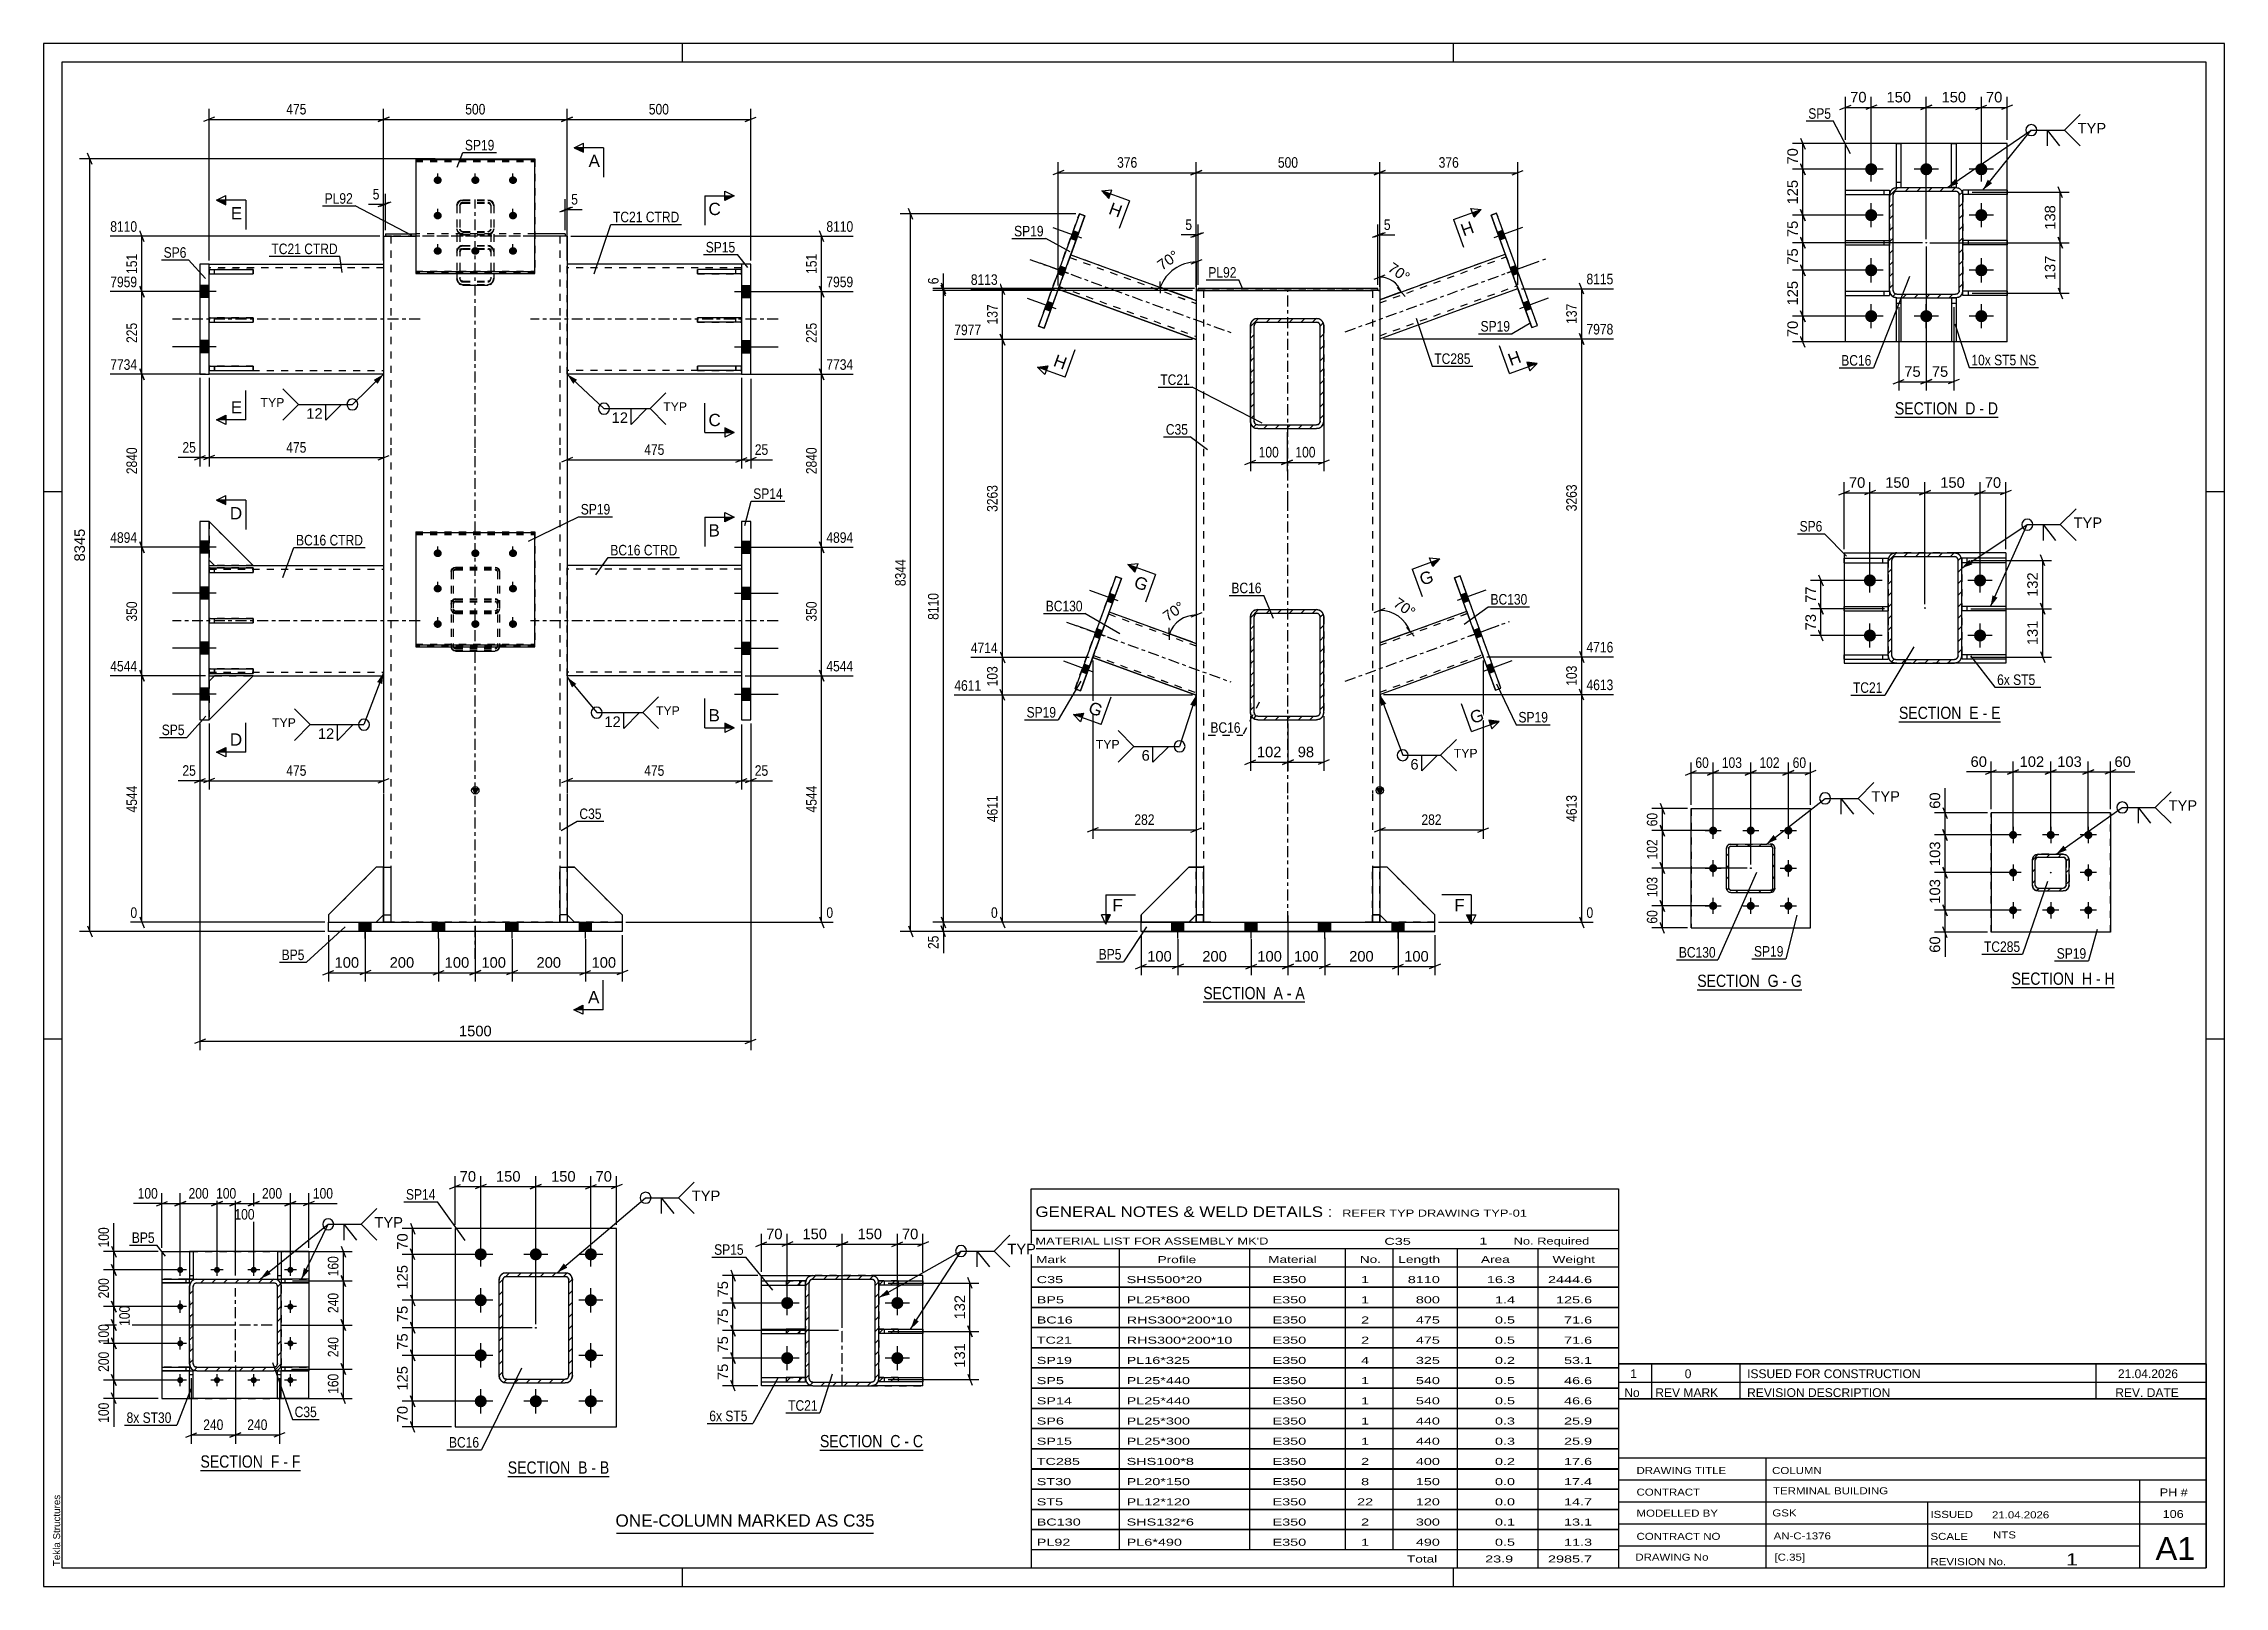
# Paper-space layout 'Layout1' of a CAD drawing. Header units: millimetres. Extents: x 0 to 594, y 0 to 420.
# The model-space entities are those that its viewports show. They can reach past a viewport. Long polylines and large blocks are cut down to what shows.
import ezdxf

# ---------------------------------------------------------------- set-up
doc = ezdxf.new("R2010")
doc.units = ezdxf.units.MM
doc.linetypes.add('DXK_LINE_DOT2', pattern=[3.9198, 1.9599, -1.9599])
doc.linetypes.add('DXK_LINE_DOT3', pattern=[5.9187, 2.979, -0.9799, 0.9799, -0.9799])
doc.layers.add('Viewport layer', color=7, linetype='Continuous', plot=False)
doc.styles.add('Arial', font='ARIAL.TTF', dxfattribs={"height": 0.2})
doc.styles.add('Arial Narrow', font='ARIALN.TTF', dxfattribs={"height": 0.2})

# ---------------------------------------------------------------- blocks, each defined once
blk = doc.blocks.new('Unknown-284858552-18 - 3652')
at = {"color": 6, "linetype": 'Continuous'}
blk.add_line((387.77, 54.6), (415.42, 54.6), dxfattribs=at)
at = {"color": 0, "linetype": 'Continuous'}
blk.add_wipeout([(405.88, 55.35), (405.88, 58.85), (387.77, 58.85), (387.77, 55.35)], dxfattribs=at)
blk.add_wipeout([(409.49, 55.35), (409.49, 58.85), (406.93, 58.85), (406.93, 55.35)], dxfattribs=at)
at = {"color": 7, "linetype": 'Continuous', "style": 'Arial Narrow'}
blk.add_text('SECTION ', height=3.34, dxfattribs=at).set_placement((387.77, 55.35))
at = {"color": 0, "linetype": 'Continuous'}
blk.add_wipeout([(411.81, 55.35), (411.81, 58.85), (410.54, 58.85), (410.54, 55.35)], dxfattribs=at)
at = {"color": 7, "linetype": 'Continuous', "style": 'Arial Narrow'}
blk.add_text('E', height=3.34, dxfattribs=at).set_placement((406.93, 55.35))
at = {"color": 0, "linetype": 'Continuous'}
blk.add_wipeout([(415.42, 55.35), (415.42, 58.85), (412.86, 58.85), (412.86, 55.35)], dxfattribs=at)
at = {"color": 7, "linetype": 'Continuous', "style": 'Arial Narrow'}
for s, p in [('-', (410.54, 55.35)), ('E', (412.86, 55.35))]:
    blk.add_text(s, height=3.34, dxfattribs=at).set_placement(p)
blk = doc.blocks.new('Unknown-284858552-1134')
at = {"color": 5, "linetype": 'Continuous'}
for p, q in [((476.41, 239.2), (-117.59, 239.2)), ((-117.59, 239.2), (-117.59, -180.8)), ((56.41, 234.2), (56.41, 239.2)), ((266.41, 234.2), (266.41, 239.2)), ((476.41, -180.8), (476.41, 239.2)), ((471.41, 234.2), (-112.59, 234.2)), ((-112.59, 234.2), (-112.59, -175.8)), ((471.41, -175.8), (471.41, 234.2)), ((-112.59, 117.2), (-117.59, 117.2)), ((476.41, 117.2), (471.41, 117.2)), ((-112.59, -31.8), (-117.59, -31.8)), ((476.41, -31.8), (471.41, -31.8)), ((-112.59, -175.8), (471.41, -175.8)), ((56.41, -180.8), (56.41, -175.8)), ((266.41, -180.8), (266.41, -175.8)), ((-117.59, -180.8), (476.41, -180.8))]:
    blk.add_line(p, q, dxfattribs=at)
at = {"color": 174, "linetype": 'Continuous', "style": 'Arial'}
blk.add_text('Tekla Structures', height=1.9102, rotation=90, dxfattribs=at).set_placement((-113.09, -175.3))
blk = doc.blocks.new('Unknown-284858552-11 - 1482')
at = {"color": 6, "linetype": 'Continuous'}
blk.add_line((-74.87, -149.23), (-47.66, -149.23), dxfattribs=at)
at = {"color": 0, "linetype": 'Continuous'}
blk.add_wipeout([(-56.76, -148.48), (-56.76, -144.98), (-74.87, -144.98), (-74.87, -148.48)], dxfattribs=at)
blk.add_wipeout([(-53.37, -148.48), (-53.37, -144.98), (-55.71, -144.98), (-55.71, -148.48)], dxfattribs=at)
at = {"color": 7, "linetype": 'Continuous', "style": 'Arial Narrow'}
blk.add_text('SECTION ', height=3.34, dxfattribs=at).set_placement((-74.87, -148.48))
at = {"color": 0, "linetype": 'Continuous'}
blk.add_wipeout([(-51.05, -148.48), (-51.05, -144.98), (-52.32, -144.98), (-52.32, -148.48)], dxfattribs=at)
at = {"color": 7, "linetype": 'Continuous', "style": 'Arial Narrow'}
blk.add_text('F', height=3.34, dxfattribs=at).set_placement((-55.71, -148.48))
at = {"color": 0, "linetype": 'Continuous'}
blk.add_wipeout([(-47.66, -148.48), (-47.66, -144.98), (-50, -144.98), (-50, -148.48)], dxfattribs=at)
at = {"color": 7, "linetype": 'Continuous', "style": 'Arial Narrow'}
for s, p in [('-', (-52.32, -148.48)), ('F', (-50, -148.48))]:
    blk.add_text(s, height=3.34, dxfattribs=at).set_placement(p)
blk = doc.blocks.new('Unknown-284858552-13 - 1248')
at = {"color": 6, "linetype": 'Continuous'}
blk.add_line((332.84, -18.36), (361.34, -18.36), dxfattribs=at)
at = {"color": 0, "linetype": 'Continuous'}
blk.add_wipeout([(350.95, -17.61), (350.95, -14.11), (332.84, -14.11), (332.84, -17.61)], dxfattribs=at)
blk.add_wipeout([(354.98, -17.61), (354.98, -14.11), (352, -14.11), (352, -17.61)], dxfattribs=at)
at = {"color": 7, "linetype": 'Continuous', "style": 'Arial Narrow'}
blk.add_text('SECTION ', height=3.34, dxfattribs=at).set_placement((332.84, -17.61))
at = {"color": 0, "linetype": 'Continuous'}
blk.add_wipeout([(357.3, -17.61), (357.3, -14.11), (356.03, -14.11), (356.03, -17.61)], dxfattribs=at)
at = {"color": 7, "linetype": 'Continuous', "style": 'Arial Narrow'}
blk.add_text('G', height=3.34, dxfattribs=at).set_placement((352, -17.61))
at = {"color": 0, "linetype": 'Continuous'}
blk.add_wipeout([(361.34, -17.61), (361.34, -14.11), (358.35, -14.11), (358.35, -17.61)], dxfattribs=at)
at = {"color": 7, "linetype": 'Continuous', "style": 'Arial Narrow'}
for s, p in [('-', (356.03, -17.61)), ('G', (358.35, -17.61))]:
    blk.add_text(s, height=3.34, dxfattribs=at).set_placement(p)
blk = doc.blocks.new('Unknown-284858552-14 - 2891')
at = {"color": 6, "linetype": 'Continuous'}
blk.add_line((8.83, -150.87), (36.48, -150.87), dxfattribs=at)
at = {"color": 0, "linetype": 'Continuous'}
blk.add_wipeout([(26.94, -150.12), (26.94, -146.62), (8.83, -146.62), (8.83, -150.12)], dxfattribs=at)
blk.add_wipeout([(30.55, -150.12), (30.55, -146.62), (27.99, -146.62), (27.99, -150.12)], dxfattribs=at)
at = {"color": 7, "linetype": 'Continuous', "style": 'Arial Narrow'}
blk.add_text('SECTION ', height=3.34, dxfattribs=at).set_placement((8.83, -150.12))
at = {"color": 0, "linetype": 'Continuous'}
blk.add_wipeout([(32.87, -150.12), (32.87, -146.62), (31.6, -146.62), (31.6, -150.12)], dxfattribs=at)
at = {"color": 7, "linetype": 'Continuous', "style": 'Arial Narrow'}
blk.add_text('B', height=3.34, dxfattribs=at).set_placement((27.99, -150.12))
at = {"color": 0, "linetype": 'Continuous'}
blk.add_wipeout([(36.48, -150.12), (36.48, -146.62), (33.92, -146.62), (33.92, -150.12)], dxfattribs=at)
at = {"color": 7, "linetype": 'Continuous', "style": 'Arial Narrow'}
for s, p in [('B', (33.92, -150.12)), ('-', (31.6, -150.12))]:
    blk.add_text(s, height=3.34, dxfattribs=at).set_placement(p)
blk = doc.blocks.new('Unknown-284858552-15 - 3135')
at = {"color": 6, "linetype": 'Continuous'}
blk.add_line((93.87, -143.68), (121.94, -143.68), dxfattribs=at)
at = {"color": 0, "linetype": 'Continuous'}
blk.add_wipeout([(111.98, -142.93), (111.98, -139.43), (93.87, -139.43), (93.87, -142.93)], dxfattribs=at)
blk.add_wipeout([(115.8, -142.93), (115.8, -139.43), (113.03, -139.43), (113.03, -142.93)], dxfattribs=at)
at = {"color": 7, "linetype": 'Continuous', "style": 'Arial Narrow'}
blk.add_text('SECTION ', height=3.34, dxfattribs=at).set_placement((93.87, -142.93))
at = {"color": 0, "linetype": 'Continuous'}
blk.add_wipeout([(118.13, -142.93), (118.13, -139.43), (116.85, -139.43), (116.85, -142.93)], dxfattribs=at)
at = {"color": 7, "linetype": 'Continuous', "style": 'Arial Narrow'}
blk.add_text('C', height=3.34, dxfattribs=at).set_placement((113.03, -142.93))
at = {"color": 0, "linetype": 'Continuous'}
blk.add_wipeout([(121.94, -142.93), (121.94, -139.43), (119.18, -139.43), (119.18, -142.93)], dxfattribs=at)
at = {"color": 7, "linetype": 'Continuous', "style": 'Arial Narrow'}
for s, p in [('-', (116.85, -142.93)), ('C', (119.18, -142.93))]:
    blk.add_text(s, height=3.34, dxfattribs=at).set_placement(p)
blk = doc.blocks.new('Unknown-284858552-16 - 3371')
at = {"color": 6, "linetype": 'Continuous'}
blk.add_line((386.68, 137.49), (414.75, 137.49), dxfattribs=at)
at = {"color": 0, "linetype": 'Continuous'}
blk.add_wipeout([(404.79, 138.24), (404.79, 141.74), (386.68, 141.74), (386.68, 138.24)], dxfattribs=at)
blk.add_wipeout([(408.61, 138.24), (408.61, 141.74), (405.84, 141.74), (405.84, 138.24)], dxfattribs=at)
at = {"color": 7, "linetype": 'Continuous', "style": 'Arial Narrow'}
blk.add_text('SECTION ', height=3.34, dxfattribs=at).set_placement((386.68, 138.24))
at = {"color": 0, "linetype": 'Continuous'}
blk.add_wipeout([(410.93, 138.24), (410.93, 141.74), (409.66, 141.74), (409.66, 138.24)], dxfattribs=at)
at = {"color": 7, "linetype": 'Continuous', "style": 'Arial Narrow'}
blk.add_text('D', height=3.34, dxfattribs=at).set_placement((405.84, 138.24))
at = {"color": 0, "linetype": 'Continuous'}
blk.add_wipeout([(414.75, 138.24), (414.75, 141.74), (411.98, 141.74), (411.98, 138.24)], dxfattribs=at)
at = {"color": 7, "linetype": 'Continuous', "style": 'Arial Narrow'}
for s, p in [('-', (409.66, 138.24)), ('D', (411.98, 138.24))]:
    blk.add_text(s, height=3.34, dxfattribs=at).set_placement(p)
blk = doc.blocks.new('Unknown-284858552-17 - 2501')
at = {"color": 6, "linetype": 'Continuous'}
blk.add_line((198.27, -21.7), (225.92, -21.7), dxfattribs=at)
at = {"color": 0, "linetype": 'Continuous'}
blk.add_wipeout([(216.38, -20.95), (216.38, -17.45), (198.27, -17.45), (198.27, -20.95)], dxfattribs=at)
blk.add_wipeout([(219.99, -20.95), (219.99, -17.45), (217.43, -17.45), (217.43, -20.95)], dxfattribs=at)
at = {"color": 7, "linetype": 'Continuous', "style": 'Arial Narrow'}
blk.add_text('SECTION ', height=3.34, dxfattribs=at).set_placement((198.27, -20.95))
at = {"color": 0, "linetype": 'Continuous'}
blk.add_wipeout([(222.31, -20.95), (222.31, -17.45), (221.04, -17.45), (221.04, -20.95)], dxfattribs=at)
at = {"color": 7, "linetype": 'Continuous', "style": 'Arial Narrow'}
blk.add_text('A', height=3.34, dxfattribs=at).set_placement((217.43, -20.95))
at = {"color": 0, "linetype": 'Continuous'}
blk.add_wipeout([(225.92, -20.95), (225.92, -17.45), (223.36, -17.45), (223.36, -20.95)], dxfattribs=at)
at = {"color": 7, "linetype": 'Continuous', "style": 'Arial Narrow'}
for s, p in [('A', (223.36, -20.95)), ('-', (221.04, -20.95))]:
    blk.add_text(s, height=3.34, dxfattribs=at).set_placement(p)
blk = doc.blocks.new('Unknown-284858552-19 - 3858')
at = {"color": 6, "linetype": 'Continuous'}
blk.add_line((418.44, -17.77), (446.52, -17.77), dxfattribs=at)
at = {"color": 0, "linetype": 'Continuous'}
blk.add_wipeout([(436.55, -17.02), (436.55, -13.52), (418.44, -13.52), (418.44, -17.02)], dxfattribs=at)
blk.add_wipeout([(440.37, -17.02), (440.37, -13.52), (437.6, -13.52), (437.6, -17.02)], dxfattribs=at)
at = {"color": 7, "linetype": 'Continuous', "style": 'Arial Narrow'}
blk.add_text('SECTION ', height=3.34, dxfattribs=at).set_placement((418.44, -17.02))
at = {"color": 0, "linetype": 'Continuous'}
blk.add_wipeout([(442.7, -17.02), (442.7, -13.52), (441.42, -13.52), (441.42, -17.02)], dxfattribs=at)
at = {"color": 7, "linetype": 'Continuous', "style": 'Arial Narrow'}
blk.add_text('H', height=3.34, dxfattribs=at).set_placement((437.6, -17.02))
at = {"color": 0, "linetype": 'Continuous'}
blk.add_wipeout([(446.52, -17.02), (446.52, -13.52), (443.75, -13.52), (443.75, -17.02)], dxfattribs=at)
at = {"color": 7, "linetype": 'Continuous', "style": 'Arial Narrow'}
for s, p in [('-', (441.42, -17.02)), ('H', (443.75, -17.02))]:
    blk.add_text(s, height=3.34, dxfattribs=at).set_placement(p)
blk = doc.blocks.new('Part-284858552-3731 - 3652')
at = {"color": 2, "linetype": 'Continuous'}
for p, q in [((372.86, 71.59), (372.86, 72.79)), ((372.86, 72.79), (384.86, 72.79)), ((372.86, 71.59), (384.86, 71.59)), ((384.86, 72.56), (384.86, 71.59))]:
    blk.add_line(p, q, dxfattribs=at)
at = {"color": 7, "linetype": 'DXK_LINE_DOT2'}
for p, q in [((383.36, 71.59), (383.36, 72.79)), ((384.86, 72.79), (384.86, 72.56))]:
    blk.add_line(p, q, dxfattribs=at)
blk = doc.blocks.new('Bolt-284858552-3667 - 3652')
at = {"linetype": 'Continuous'}
for points in [[(378.21, 93.06, -1), (381.51, 93.06, -1)], [(408.21, 93.06, -1), (411.51, 93.06, -1)], [(378.21, 78.06, -1), (381.51, 78.06, -1)], [(408.21, 78.06, -1), (411.51, 78.06, -1)]]:
    blk.add_hatch(color=1, dxfattribs=at).paths.add_polyline_path(points)
at = {"color": 1, "linetype": 'Continuous'}
for p, q in [((379.86, 89.76), (379.86, 96.36)), ((409.86, 89.76), (409.86, 96.36)), ((383.16, 93.06), (376.56, 93.06)), ((413.16, 93.06), (406.56, 93.06)), ((383.16, 78.06), (376.56, 78.06)), ((379.86, 74.76), (379.86, 81.36)), ((413.16, 78.06), (406.56, 78.06)), ((409.86, 74.76), (409.86, 81.36))]:
    blk.add_line(p, q, dxfattribs=at)
blk = doc.blocks.new('Part-284858552-3701 - 3652')
at = {"color": 2, "linetype": 'Continuous'}
for p, q in [((372.86, 100.56), (372.86, 70.56)), ((372.86, 100.56), (386.86, 100.56)), ((416.86, 100.56), (402.86, 100.56)), ((416.86, 100.56), (416.86, 70.56)), ((372.86, 70.56), (386.86, 70.56)), ((416.86, 70.56), (402.86, 70.56))]:
    blk.add_line(p, q, dxfattribs=at)
at = {"color": 7, "linetype": 'DXK_LINE_DOT2'}
for p, q in [((402.86, 100.56), (386.86, 100.56)), ((402.86, 70.56), (386.86, 70.56))]:
    blk.add_line(p, q, dxfattribs=at)
blk = doc.blocks.new('Part-284858552-3689 - 3652')
at = {"linetype": 'Continuous'}
h = blk.add_hatch(dxfattribs=at)
h.set_pattern_fill('', scale=0.7, style=0, pattern_type=0)
h.set_pattern_definition([(45, (404.7067, 99.3226), (-1.57154, 1.57154), [])])
h.paths.add_polyline_path([(404.86, 98.56), (404.71, 99.32), (404.27, 99.97), (403.62, 100.41), (402.86, 100.56), (386.86, 100.56), (386.09, 100.41), (385.44, 99.97), (385.01, 99.32), (384.86, 98.56), (384.86, 72.56), (385.01, 71.79), (385.44, 71.14), (386.09, 70.71), (386.86, 70.56), (402.86, 70.56), (403.62, 70.71), (404.27, 71.14), (404.71, 71.79), (404.86, 72.56)])
h.paths.add_polyline_path([(403.78, 72.17), (403.57, 71.85), (403.24, 71.63), (402.86, 71.56), (386.86, 71.56), (386.48, 71.63), (386.15, 71.85), (385.94, 72.17), (385.86, 72.56), (385.86, 98.56), (385.94, 98.94), (386.15, 99.26), (386.48, 99.48), (386.86, 99.56), (402.86, 99.56), (403.24, 99.48), (403.57, 99.26), (403.78, 98.94), (403.86, 98.56), (403.86, 72.56)])
blk.add_hatch(color=246, dxfattribs=at).paths.add_polyline_path([(394.86, 85.46, -1), (394.86, 85.66, -1)])
at = {"color": 7, "linetype": 'DXK_LINE_DOT2'}
for p, q in [((384.86, 98.56), (385.01, 99.32)), ((384.86, 98.56), (384.86, 72.56)), ((385.94, 98.94), (385.86, 98.56)), ((385.86, 72.56), (385.86, 98.56)), ((386.09, 100.41), (386.86, 100.56)), ((386.86, 99.56), (386.48, 99.48)), ((386.86, 100.56), (402.86, 100.56)), ((386.86, 99.56), (402.86, 99.56)), ((402.86, 100.56), (403.62, 100.41)), ((403.24, 99.48), (402.86, 99.56)), ((403.86, 98.56), (403.78, 98.94)), ((403.86, 72.56), (403.86, 98.56)), ((404.71, 99.32), (404.86, 98.56)), ((404.86, 98.56), (404.86, 72.56)), ((385.01, 71.79), (384.86, 72.56)), ((385.86, 72.56), (385.94, 72.17)), ((386.48, 71.63), (386.86, 71.56)), ((386.86, 71.56), (402.86, 71.56)), ((402.86, 71.56), (403.24, 71.63)), ((403.78, 72.17), (403.86, 72.56)), ((404.86, 72.56), (404.71, 71.79)), ((386.86, 70.56), (386.09, 70.71)), ((386.86, 70.56), (402.86, 70.56)), ((403.62, 70.71), (402.86, 70.56))]:
    blk.add_line(p, q, dxfattribs=at)
at = {"color": 2, "linetype": 'Continuous'}
for p, q in [((385.01, 99.32), (384.86, 98.56)), ((384.86, 72.56), (384.86, 98.56)), ((385.86, 98.56), (385.94, 98.94)), ((385.86, 72.56), (385.86, 98.56)), ((386.86, 100.56), (386.09, 100.41)), ((386.48, 99.48), (386.86, 99.56)), ((386.86, 100.56), (402.86, 100.56)), ((386.86, 99.56), (402.86, 99.56)), ((403.62, 100.41), (402.86, 100.56)), ((402.86, 99.56), (403.24, 99.48)), ((403.78, 98.94), (403.86, 98.56)), ((403.86, 72.56), (403.86, 98.56)), ((404.86, 98.56), (404.71, 99.32)), ((404.86, 72.56), (404.86, 98.56)), ((384.86, 72.56), (385.01, 71.79)), ((385.94, 72.17), (385.86, 72.56)), ((386.86, 71.56), (386.48, 71.63)), ((386.86, 71.56), (402.86, 71.56)), ((403.24, 71.63), (402.86, 71.56)), ((403.86, 72.56), (403.78, 72.17)), ((404.71, 71.79), (404.86, 72.56)), ((386.09, 70.71), (386.86, 70.56)), ((386.86, 70.56), (402.86, 70.56)), ((402.86, 70.56), (403.62, 70.71))]:
    blk.add_line(p, q, dxfattribs=at)
at = {"color": 7, "linetype": 'DXK_LINE_DOT3'}
blk.add_line((394.86, 85.56), (394.86, 85.56), dxfattribs=at)
at = {"color": 246, "linetype": 'DXK_LINE_DOT2'}
blk.add_line((394.86, 85.56), (394.86, 85.56), dxfattribs=at)
at = {"color": 246, "linetype": 'Continuous'}
blk.add_circle((394.86, 85.56), 0.1, dxfattribs=at)
at = {"color": 7, "linetype": 'DXK_LINE_DOT2'}
for centre, radius, start, end in [((386.86, 98.56), 2, 112.5, 157.5), ((386.86, 98.56), 1, 112.5, 157.5), ((402.86, 98.56), 1, 22.5, 67.5), ((402.86, 98.56), 2, 22.5, 67.5), ((386.86, 72.56), 2, 202.5, 247.5), ((386.86, 72.56), 1, 202.5, 247.5), ((402.86, 72.56), 1, 292.5, 337.5), ((402.86, 72.56), 2, 292.5, 337.5)]:
    blk.add_arc(centre, radius, start, end, dxfattribs=at)
at = {"color": 2, "linetype": 'Continuous'}
for centre, radius, start, end in [((386.86, 98.56), 2, 112.5, 157.5), ((386.86, 98.56), 1, 112.5, 157.5), ((402.86, 98.56), 1, 22.5, 67.5), ((402.86, 98.56), 2, 22.5, 67.5), ((386.86, 72.56), 2, 202.5, 247.5), ((386.86, 72.56), 1, 202.5, 247.5), ((402.86, 72.56), 1, 292.5, 337.5), ((402.86, 72.56), 2, 292.5, 337.5)]:
    blk.add_arc(centre, radius, start, end, dxfattribs=at)
blk = doc.blocks.new('Part-284858552-3706 - 3652')
at = {"color": 2, "linetype": 'Continuous'}
for p, q in [((416.86, 85.94), (404.86, 85.94)), ((416.86, 84.74), (404.86, 84.74)), ((416.86, 85.94), (416.86, 84.74))]:
    blk.add_line(p, q, dxfattribs=at)
at = {"color": 7, "linetype": 'DXK_LINE_DOT2'}
for p, q in [((404.86, 85.94), (404.86, 84.74)), ((406.36, 84.74), (406.36, 85.94))]:
    blk.add_line(p, q, dxfattribs=at)
blk = doc.blocks.new('Part-284858552-3711 - 3652')
at = {"color": 2, "linetype": 'Continuous'}
for p, q in [((416.86, 99.09), (404.86, 99.09)), ((404.86, 99.09), (404.86, 98.56)), ((416.86, 97.89), (404.86, 97.89)), ((416.86, 99.09), (416.86, 97.89))]:
    blk.add_line(p, q, dxfattribs=at)
at = {"color": 7, "linetype": 'DXK_LINE_DOT2'}
for p, q in [((404.86, 98.56), (404.86, 97.89)), ((406.36, 97.89), (406.36, 99.09))]:
    blk.add_line(p, q, dxfattribs=at)
blk = doc.blocks.new('Part-284858552-3716 - 3652')
at = {"color": 2, "linetype": 'Continuous'}
for p, q in [((416.86, 72.79), (404.86, 72.79)), ((404.86, 72.56), (404.86, 71.59)), ((416.86, 71.59), (404.86, 71.59)), ((416.86, 72.79), (416.86, 71.59))]:
    blk.add_line(p, q, dxfattribs=at)
at = {"color": 7, "linetype": 'DXK_LINE_DOT2'}
for p, q in [((404.86, 72.79), (404.86, 72.56)), ((406.36, 71.59), (406.36, 72.79))]:
    blk.add_line(p, q, dxfattribs=at)
blk = doc.blocks.new('Part-284858552-3721 - 3652')
at = {"color": 2, "linetype": 'Continuous'}
for p, q in [((372.86, 84.74), (372.86, 85.94)), ((372.86, 85.94), (384.86, 85.94)), ((372.86, 84.74), (384.86, 84.74))]:
    blk.add_line(p, q, dxfattribs=at)
at = {"color": 7, "linetype": 'DXK_LINE_DOT2'}
for p, q in [((383.36, 84.74), (383.36, 85.94)), ((384.86, 85.94), (384.86, 84.74))]:
    blk.add_line(p, q, dxfattribs=at)
blk = doc.blocks.new('Part-284858552-3726 - 3652')
at = {"color": 2, "linetype": 'Continuous'}
for p, q in [((372.86, 97.89), (372.86, 99.09)), ((372.86, 99.09), (384.86, 99.09)), ((372.86, 97.89), (384.86, 97.89)), ((384.86, 99.09), (384.86, 98.56))]:
    blk.add_line(p, q, dxfattribs=at)
at = {"color": 7, "linetype": 'DXK_LINE_DOT2'}
for p, q in [((383.36, 97.89), (383.36, 99.09)), ((384.86, 98.56), (384.86, 97.89))]:
    blk.add_line(p, q, dxfattribs=at)
blk = doc.blocks.new('Part-284858552-1577 - 1482')
at = {"color": 2, "linetype": 'Continuous'}
for p, q in [((-77.86, -89.65), (-77.86, -97.15)), ((-76.86, -89.65), (-77.86, -89.65)), ((-76.86, -89.65), (-76.86, -97.15)), ((-77.86, -96.15), (-76.86, -96.15)), ((-76.86, -97.15), (-77.86, -97.15)), ((-77.86, -97.15), (-76.86, -97.15))]:
    blk.add_line(p, q, dxfattribs=at)
at = {"color": 7, "linetype": 'DXK_LINE_DOT2'}
for p, q in [((-77.86, -89.65), (-76.86, -89.65)), ((-77.86, -96.15), (-76.86, -96.15)), ((-77.86, -97.15), (-77.86, -97.15))]:
    blk.add_line(p, q, dxfattribs=at)
blk = doc.blocks.new('Part-284858552-1557 - 1482')
at = {"color": 2, "linetype": 'Continuous'}
for p, q in [((-85.36, -121.15), (-85.36, -121.15)), ((-85.36, -121.15), (-78.86, -121.15)), ((-85.36, -121.15), (-85.36, -122.15)), ((-85.36, -122.15), (-78.86, -122.15)), ((-78.86, -122.15), (-85.36, -122.15)), ((-78.86, -121.15), (-77.86, -121.15)), ((-78.86, -121.15), (-78.86, -122.15)), ((-78.86, -122.15), (-77.86, -122.15)), ((-77.86, -122.15), (-78.86, -122.15)), ((-77.86, -121.15), (-77.86, -122.15))]:
    blk.add_line(p, q, dxfattribs=at)
at = {"color": 7, "linetype": 'DXK_LINE_DOT2'}
for p, q in [((-78.86, -121.15), (-85.36, -121.15)), ((-77.86, -121.15), (-78.86, -121.15)), ((-78.86, -122.15), (-78.86, -122.15)), ((-77.86, -121.15), (-77.86, -121.15)), ((-77.86, -122.15), (-77.86, -122.15)), ((-77.86, -122.15), (-77.86, -122.15))]:
    blk.add_line(p, q, dxfattribs=at)
blk = doc.blocks.new('Part-284858552-1508 - 1482')
at = {"color": 2, "linetype": 'Continuous'}
for p, q in [((-85.36, -89.65), (-77.86, -89.65)), ((-85.36, -89.65), (-85.36, -89.65)), ((-85.36, -89.65), (-85.36, -97.15)), ((-53.86, -89.65), (-76.86, -89.65)), ((-45.36, -89.65), (-52.86, -89.65)), ((-45.36, -89.65), (-45.36, -89.65)), ((-45.36, -89.65), (-45.36, -97.15)), ((-85.36, -98.15), (-85.36, -121.15)), ((-45.36, -98.15), (-45.36, -121.15)), ((-85.36, -122.15), (-85.36, -129.65)), ((-45.36, -129.65), (-45.36, -122.15)), ((-85.36, -129.65), (-77.86, -129.65)), ((-53.86, -129.65), (-76.86, -129.65)), ((-45.36, -129.65), (-52.86, -129.65))]:
    blk.add_line(p, q, dxfattribs=at)
at = {"color": 7, "linetype": 'DXK_LINE_DOT2'}
for p, q in [((-85.36, -89.65), (-45.36, -89.65)), ((-77.86, -89.65), (-76.86, -89.65)), ((-52.86, -89.65), (-53.86, -89.65)), ((-85.36, -97.15), (-85.36, -98.15)), ((-45.36, -97.15), (-45.36, -98.15)), ((-85.36, -121.15), (-85.36, -122.15)), ((-45.36, -121.15), (-45.36, -122.15)), ((-85.36, -129.65), (-45.36, -129.65)), ((-77.86, -129.65), (-76.86, -129.65)), ((-52.86, -129.65), (-53.86, -129.65))]:
    blk.add_line(p, q, dxfattribs=at)
blk = doc.blocks.new('Part-284858552-1552 - 1482')
at = {"color": 2, "linetype": 'Continuous'}
for p, q in [((-85.36, -97.15), (-85.36, -97.15)), ((-85.36, -97.15), (-78.86, -97.15)), ((-85.36, -97.15), (-85.36, -98.15)), ((-85.36, -98.15), (-78.86, -98.15)), ((-78.86, -98.15), (-85.36, -98.15)), ((-78.86, -97.15), (-77.86, -97.15)), ((-78.86, -97.15), (-78.86, -98.15)), ((-78.86, -98.15), (-77.86, -98.15)), ((-77.86, -98.15), (-78.86, -98.15)), ((-77.86, -98.15), (-77.86, -97.15)), ((-77.86, -98.15), (-77.86, -98.15))]:
    blk.add_line(p, q, dxfattribs=at)
at = {"color": 7, "linetype": 'DXK_LINE_DOT2'}
for p, q in [((-78.86, -97.15), (-85.36, -97.15)), ((-77.86, -97.15), (-78.86, -97.15)), ((-78.86, -98.15), (-78.86, -98.15)), ((-77.86, -97.15), (-77.86, -97.15))]:
    blk.add_line(p, q, dxfattribs=at)
blk = doc.blocks.new('Part-284858552-1562 - 1482')
at = {"color": 2, "linetype": 'Continuous'}
for p, q in [((-51.86, -97.15), (-52.86, -97.15)), ((-52.86, -97.15), (-52.86, -98.15)), ((-52.86, -98.15), (-51.86, -98.15)), ((-51.86, -98.15), (-52.86, -98.15)), ((-52.86, -98.15), (-52.86, -98.15)), ((-52.86, -98.15), (-52.86, -98.15)), ((-51.86, -97.15), (-51.86, -98.15)), ((-45.36, -97.15), (-51.86, -97.15)), ((-51.86, -98.15), (-45.36, -98.15)), ((-45.36, -98.15), (-51.86, -98.15)), ((-45.36, -97.15), (-45.36, -98.15)), ((-45.36, -98.15), (-45.36, -98.15))]:
    blk.add_line(p, q, dxfattribs=at)
at = {"color": 7, "linetype": 'DXK_LINE_DOT2'}
for p, q in [((-52.86, -97.15), (-51.86, -97.15)), ((-51.86, -97.15), (-45.36, -97.15)), ((-51.86, -98.15), (-51.86, -98.15)), ((-45.36, -98.15), (-45.36, -98.15))]:
    blk.add_line(p, q, dxfattribs=at)
blk = doc.blocks.new('Part-284858552-1567 - 1482')
at = {"color": 2, "linetype": 'Continuous'}
for p, q in [((-51.86, -121.15), (-52.86, -121.15)), ((-52.86, -121.15), (-52.86, -122.15)), ((-52.86, -122.15), (-51.86, -122.15)), ((-51.86, -122.15), (-52.86, -122.15)), ((-51.86, -121.15), (-51.86, -122.15)), ((-45.36, -121.15), (-51.86, -121.15)), ((-51.86, -122.15), (-45.36, -122.15)), ((-45.36, -122.15), (-51.86, -122.15)), ((-45.36, -121.15), (-45.36, -122.15)), ((-45.36, -122.15), (-45.36, -122.15))]:
    blk.add_line(p, q, dxfattribs=at)
at = {"color": 7, "linetype": 'DXK_LINE_DOT2'}
for p, q in [((-52.86, -121.15), (-51.86, -121.15)), ((-52.86, -122.15), (-52.86, -122.15)), ((-52.86, -122.15), (-52.86, -122.15)), ((-51.86, -121.15), (-45.36, -121.15)), ((-51.86, -122.15), (-51.86, -122.15)), ((-45.36, -122.15), (-45.36, -122.15))]:
    blk.add_line(p, q, dxfattribs=at)
blk = doc.blocks.new('Part-284858552-1572 - 1482')
at = {"color": 2, "linetype": 'Continuous'}
for p, q in [((-53.86, -89.65), (-53.86, -97.15)), ((-52.86, -89.65), (-53.86, -89.65)), ((-52.86, -89.65), (-52.86, -97.15)), ((-53.86, -96.15), (-52.86, -96.15)), ((-53.86, -97.15), (-52.86, -97.15)), ((-53.86, -97.15), (-52.86, -97.15))]:
    blk.add_line(p, q, dxfattribs=at)
at = {"color": 7, "linetype": 'DXK_LINE_DOT2'}
for p, q in [((-53.86, -89.65), (-52.86, -89.65)), ((-53.86, -96.15), (-52.86, -96.15)), ((-52.86, -97.15), (-52.86, -97.15))]:
    blk.add_line(p, q, dxfattribs=at)
blk = doc.blocks.new('Part-284858552-1582 - 1482')
at = {"color": 2, "linetype": 'Continuous'}
for p, q in [((-53.86, -122.15), (-52.86, -122.15)), ((-53.86, -129.65), (-53.86, -122.15)), ((-53.86, -123.15), (-52.86, -123.15)), ((-52.86, -129.65), (-52.86, -122.15)), ((-53.86, -129.65), (-52.86, -129.65))]:
    blk.add_line(p, q, dxfattribs=at)
at = {"color": 7, "linetype": 'DXK_LINE_DOT2'}
for p, q in [((-53.86, -122.15), (-52.86, -122.15)), ((-53.86, -123.15), (-52.86, -123.15)), ((-52.86, -129.65), (-53.86, -129.65))]:
    blk.add_line(p, q, dxfattribs=at)
blk = doc.blocks.new('Part-284858552-1587 - 1482')
at = {"color": 2, "linetype": 'Continuous'}
for p, q in [((-77.86, -122.15), (-76.86, -122.15)), ((-77.86, -129.65), (-77.86, -122.15)), ((-77.86, -123.15), (-76.86, -123.15)), ((-76.86, -129.65), (-76.86, -122.15)), ((-77.86, -129.65), (-76.86, -129.65))]:
    blk.add_line(p, q, dxfattribs=at)
at = {"color": 7, "linetype": 'DXK_LINE_DOT2'}
for p, q in [((-77.86, -122.15), (-76.86, -122.15)), ((-77.86, -123.15), (-76.86, -123.15)), ((-76.86, -129.65), (-77.86, -129.65))]:
    blk.add_line(p, q, dxfattribs=at)
blk = doc.blocks.new('Part-284858552-1602 - 1482')
at = {"linetype": 'Continuous'}
h = blk.add_hatch(dxfattribs=at)
h.set_pattern_fill('', scale=0.7, style=0, pattern_type=0)
h.set_pattern_definition([(45, (-53.017, -98.3803), (-1.57154, 1.57154), [])])
h.paths.add_polyline_path([(-52.86, -99.15), (-53.02, -98.38), (-53.45, -97.73), (-54.1, -97.3), (-54.86, -97.15), (-75.86, -97.15), (-76.63, -97.3), (-77.28, -97.73), (-77.71, -98.38), (-77.86, -99.15), (-77.86, -120.15), (-77.71, -120.91), (-77.28, -121.56), (-76.63, -121.99), (-75.86, -122.15), (-54.86, -122.15), (-54.1, -121.99), (-53.45, -121.56), (-53.02, -120.91), (-52.86, -120.15)])
h.paths.add_polyline_path([(-53.94, -120.53), (-54.16, -120.85), (-54.48, -121.07), (-54.86, -121.15), (-75.86, -121.15), (-76.25, -121.07), (-76.57, -120.85), (-76.79, -120.53), (-76.86, -120.15), (-76.86, -99.15), (-76.79, -98.76), (-76.57, -98.44), (-76.25, -98.22), (-75.86, -98.15), (-54.86, -98.15), (-54.48, -98.22), (-54.16, -98.44), (-53.94, -98.76), (-53.86, -99.15), (-53.86, -120.15)])
at = {"color": 7, "linetype": 'DXK_LINE_DOT2'}
for p, q in [((-77.86, -99.15), (-77.71, -98.38)), ((-77.86, -99.15), (-77.86, -120.15)), ((-76.79, -98.77), (-76.86, -99.15)), ((-76.86, -99.15), (-76.86, -99.15)), ((-76.86, -120.15), (-76.86, -99.15)), ((-76.79, -98.77), (-76.79, -98.76)), ((-76.63, -97.3), (-75.86, -97.15)), ((-75.86, -97.15), (-54.86, -97.15)), ((-75.86, -97.15), (-75.86, -97.15)), ((-54.86, -97.15), (-54.86, -97.15)), ((-54.86, -97.15), (-54.1, -97.3)), ((-53.94, -98.77), (-53.94, -98.76)), ((-53.86, -99.15), (-53.94, -98.77)), ((-53.86, -99.15), (-53.86, -99.15)), ((-53.86, -120.15), (-53.86, -99.15)), ((-53.02, -98.38), (-52.86, -99.15)), ((-52.86, -99.15), (-52.86, -120.15)), ((-77.71, -120.91), (-77.86, -120.15)), ((-76.86, -120.15), (-76.86, -120.15)), ((-76.86, -120.15), (-76.79, -120.53)), ((-76.25, -121.07), (-75.86, -121.15)), ((-75.86, -121.15), (-75.86, -121.15)), ((-75.86, -121.15), (-54.86, -121.15)), ((-54.86, -121.15), (-54.48, -121.07)), ((-54.86, -121.15), (-54.86, -121.15)), ((-53.94, -120.53), (-53.86, -120.15)), ((-53.86, -120.15), (-53.86, -120.15)), ((-52.86, -120.15), (-53.02, -120.91))]:
    blk.add_line(p, q, dxfattribs=at)
at = {"color": 2, "linetype": 'Continuous'}
for p, q in [((-77.71, -98.38), (-77.86, -99.15)), ((-77.86, -120.15), (-77.86, -99.15)), ((-76.86, -99.15), (-76.79, -98.76)), ((-76.86, -120.15), (-76.86, -99.15)), ((-75.86, -97.15), (-76.63, -97.3)), ((-75.86, -98.15), (-76.25, -98.22)), ((-76.25, -98.22), (-75.86, -98.15)), ((-75.86, -97.15), (-54.86, -97.15)), ((-75.86, -98.15), (-75.86, -98.15)), ((-75.86, -98.15), (-54.86, -98.15)), ((-75.86, -98.15), (-54.86, -98.15)), ((-54.1, -97.3), (-54.86, -97.15)), ((-54.86, -98.15), (-54.86, -98.15)), ((-54.48, -98.22), (-54.86, -98.15)), ((-54.86, -98.15), (-54.48, -98.22)), ((-53.94, -98.76), (-53.86, -99.15)), ((-53.86, -120.15), (-53.86, -99.15)), ((-52.86, -99.15), (-53.02, -98.38)), ((-52.86, -120.15), (-52.86, -99.15)), ((-77.86, -120.15), (-77.71, -120.91)), ((-77.71, -120.91), (-77.71, -120.91)), ((-77.71, -120.91), (-77.71, -120.91)), ((-76.79, -120.53), (-76.86, -120.15)), ((-76.63, -121.99), (-75.86, -122.15)), ((-75.86, -122.15), (-76.63, -122)), ((-75.86, -121.15), (-76.25, -121.07)), ((-75.86, -121.15), (-54.86, -121.15)), ((-75.86, -122.15), (-54.86, -122.15)), ((-75.86, -122.15), (-75.86, -122.15)), ((-75.86, -122.15), (-54.86, -122.15)), ((-54.48, -121.07), (-54.86, -121.15)), ((-54.86, -122.15), (-54.1, -121.99)), ((-54.1, -122), (-54.86, -122.15)), ((-54.86, -122.15), (-54.86, -122.15)), ((-53.86, -120.15), (-53.94, -120.53)), ((-53.02, -120.91), (-52.86, -120.15)), ((-53.02, -120.91), (-53.02, -120.91)), ((-53.02, -120.91), (-53.02, -120.91))]:
    blk.add_line(p, q, dxfattribs=at)
at = {"color": 7, "linetype": 'DXK_LINE_DOT3'}
for p, q in [((-65.36, -119.65), (-65.36, -99.65)), ((-55.36, -109.65), (-75.37, -109.65))]:
    blk.add_line(p, q, dxfattribs=at)
at = {"color": 7, "linetype": 'DXK_LINE_DOT2'}
for centre, radius, start, end in [((-75.86, -99.15), 2, 112.5, 157.5), ((-54.86, -99.15), 2, 22.5, 67.5), ((-75.86, -120.15), 1, 202.5, 247.5), ((-54.86, -120.15), 1, 292.5, 337.5)]:
    blk.add_arc(centre, radius, start, end, dxfattribs=at)
at = {"color": 2, "linetype": 'Continuous'}
for centre, radius, start, end in [((-75.86, -99.15), 2, 112.5, 157.5), ((-75.86, -99.15), 1, 112.5, 157.5), ((-75.86, -99.15), 1, 112.5, 157.5), ((-54.86, -99.15), 1, 22.5, 67.5), ((-54.86, -99.15), 1, 22.5, 67.5), ((-54.86, -99.15), 2, 22.5, 67.5), ((-75.86, -120.15), 2, 202.5, 247.5), ((-75.86, -120.15), 2, 202.5, 247.5), ((-75.86, -120.15), 1, 202.5, 247.5), ((-54.86, -120.15), 1, 292.5, 337.5), ((-54.86, -120.15), 2, 292.5, 337.5), ((-54.86, -120.15), 2, 292.5, 337.5)]:
    blk.add_arc(centre, radius, start, end, dxfattribs=at)
blk = doc.blocks.new('Bolt-284858552-1603 - 1482')
at = {"linetype": 'Continuous'}
for points in [[(-80.36, -95.47), (-80.54, -95.45), (-80.7, -95.4), (-80.85, -95.32), (-80.98, -95.2), (-81.08, -95.06), (-81.15, -94.9), (-81.19, -94.73), (-81.19, -94.56), (-81.15, -94.39), (-81.08, -94.24), (-80.98, -94.1), (-80.85, -93.98), (-80.7, -93.89), (-80.54, -93.84), (-80.36, -93.82), (-80.19, -93.84), (-80.03, -93.89), (-79.88, -93.98), (-79.75, -94.1), (-79.65, -94.24), (-79.58, -94.39), (-79.54, -94.56), (-79.54, -94.73), (-79.58, -94.9), (-79.65, -95.06), (-79.75, -95.2), (-79.88, -95.32), (-80.03, -95.4), (-80.19, -95.45)], [(-70.36, -95.47), (-70.54, -95.45), (-70.7, -95.4), (-70.85, -95.32), (-70.98, -95.2), (-71.08, -95.06), (-71.15, -94.9), (-71.19, -94.73), (-71.19, -94.56), (-71.15, -94.39), (-71.08, -94.24), (-70.98, -94.1), (-70.85, -93.98), (-70.7, -93.89), (-70.54, -93.84), (-70.36, -93.82), (-70.19, -93.84), (-70.03, -93.89), (-69.88, -93.98), (-69.75, -94.1), (-69.65, -94.24), (-69.58, -94.39), (-69.54, -94.56), (-69.54, -94.73), (-69.58, -94.9), (-69.65, -95.06), (-69.75, -95.2), (-69.88, -95.32), (-70.03, -95.4), (-70.19, -95.45)], [(-60.36, -95.47), (-60.54, -95.45), (-60.7, -95.4), (-60.85, -95.32), (-60.98, -95.2), (-61.08, -95.06), (-61.15, -94.9), (-61.19, -94.73), (-61.19, -94.56), (-61.15, -94.39), (-61.08, -94.24), (-60.98, -94.1), (-60.85, -93.98), (-60.7, -93.89), (-60.54, -93.84), (-60.36, -93.82), (-60.19, -93.84), (-60.03, -93.89), (-59.88, -93.98), (-59.75, -94.1), (-59.65, -94.24), (-59.58, -94.39), (-59.54, -94.56), (-59.54, -94.73), (-59.58, -94.9), (-59.65, -95.06), (-59.75, -95.2), (-59.88, -95.32), (-60.03, -95.4), (-60.19, -95.45)], [(-50.36, -95.47), (-50.54, -95.45), (-50.7, -95.4), (-50.85, -95.32), (-50.98, -95.2), (-51.08, -95.06), (-51.15, -94.9), (-51.19, -94.73), (-51.19, -94.56), (-51.15, -94.39), (-51.08, -94.24), (-50.98, -94.1), (-50.85, -93.98), (-50.7, -93.89), (-50.54, -93.84), (-50.36, -93.82), (-50.19, -93.84), (-50.03, -93.89), (-49.88, -93.98), (-49.75, -94.1), (-49.65, -94.24), (-49.58, -94.39), (-49.54, -94.56), (-49.54, -94.73), (-49.58, -94.9), (-49.65, -95.06), (-49.75, -95.2), (-49.88, -95.32), (-50.03, -95.4), (-50.19, -95.45)], [(-80.36, -105.47), (-80.54, -105.45), (-80.7, -105.4), (-80.85, -105.32), (-80.98, -105.2), (-81.08, -105.06), (-81.15, -104.9), (-81.19, -104.73), (-81.19, -104.56), (-81.15, -104.39), (-81.08, -104.24), (-80.98, -104.1), (-80.85, -103.98), (-80.7, -103.89), (-80.54, -103.84), (-80.36, -103.82), (-80.19, -103.84), (-80.03, -103.89), (-79.88, -103.98), (-79.75, -104.1), (-79.65, -104.24), (-79.58, -104.39), (-79.54, -104.56), (-79.54, -104.73), (-79.58, -104.9), (-79.65, -105.06), (-79.75, -105.2), (-79.88, -105.32), (-80.03, -105.4), (-80.19, -105.45)], [(-50.36, -105.47), (-50.54, -105.45), (-50.7, -105.4), (-50.85, -105.32), (-50.98, -105.2), (-51.08, -105.06), (-51.15, -104.9), (-51.19, -104.73), (-51.19, -104.56), (-51.15, -104.39), (-51.08, -104.24), (-50.98, -104.1), (-50.85, -103.98), (-50.7, -103.89), (-50.54, -103.84), (-50.36, -103.82), (-50.19, -103.84), (-50.03, -103.89), (-49.88, -103.98), (-49.75, -104.1), (-49.65, -104.24), (-49.58, -104.39), (-49.54, -104.56), (-49.54, -104.73), (-49.58, -104.9), (-49.65, -105.06), (-49.75, -105.2), (-49.88, -105.32), (-50.03, -105.4), (-50.19, -105.45)], [(-80.36, -115.47), (-80.54, -115.45), (-80.7, -115.4), (-80.85, -115.32), (-80.98, -115.2), (-81.08, -115.06), (-81.15, -114.9), (-81.19, -114.73), (-81.19, -114.56), (-81.15, -114.39), (-81.08, -114.24), (-80.98, -114.1), (-80.85, -113.98), (-80.7, -113.89), (-80.54, -113.84), (-80.36, -113.82), (-80.19, -113.84), (-80.03, -113.89), (-79.88, -113.98), (-79.75, -114.1), (-79.65, -114.24), (-79.58, -114.39), (-79.54, -114.56), (-79.54, -114.73), (-79.58, -114.9), (-79.65, -115.06), (-79.75, -115.2), (-79.88, -115.32), (-80.03, -115.4), (-80.19, -115.45)], [(-50.36, -115.47), (-50.54, -115.45), (-50.7, -115.4), (-50.85, -115.32), (-50.98, -115.2), (-51.08, -115.06), (-51.15, -114.9), (-51.19, -114.73), (-51.19, -114.56), (-51.15, -114.39), (-51.08, -114.24), (-50.98, -114.1), (-50.85, -113.98), (-50.7, -113.89), (-50.54, -113.84), (-50.36, -113.82), (-50.19, -113.84), (-50.03, -113.89), (-49.88, -113.98), (-49.75, -114.1), (-49.65, -114.24), (-49.58, -114.39), (-49.54, -114.56), (-49.54, -114.73), (-49.58, -114.9), (-49.65, -115.06), (-49.75, -115.2), (-49.88, -115.32), (-50.03, -115.4), (-50.19, -115.45)], [(-80.36, -125.47), (-80.54, -125.45), (-80.7, -125.4), (-80.85, -125.32), (-80.98, -125.2), (-81.08, -125.06), (-81.15, -124.9), (-81.19, -124.73), (-81.19, -124.56), (-81.15, -124.39), (-81.08, -124.24), (-80.98, -124.1), (-80.85, -123.98), (-80.7, -123.89), (-80.54, -123.84), (-80.36, -123.82), (-80.19, -123.84), (-80.03, -123.89), (-79.88, -123.98), (-79.75, -124.1), (-79.65, -124.24), (-79.58, -124.39), (-79.54, -124.56), (-79.54, -124.73), (-79.58, -124.9), (-79.65, -125.06), (-79.75, -125.2), (-79.88, -125.32), (-80.03, -125.4), (-80.19, -125.45)], [(-70.36, -125.47), (-70.54, -125.45), (-70.7, -125.4), (-70.85, -125.32), (-70.98, -125.2), (-71.08, -125.06), (-71.15, -124.9), (-71.19, -124.73), (-71.19, -124.56), (-71.15, -124.39), (-71.08, -124.24), (-70.98, -124.1), (-70.85, -123.98), (-70.7, -123.89), (-70.54, -123.84), (-70.36, -123.82), (-70.19, -123.84), (-70.03, -123.89), (-69.88, -123.98), (-69.75, -124.1), (-69.65, -124.24), (-69.58, -124.39), (-69.54, -124.56), (-69.54, -124.73), (-69.58, -124.9), (-69.65, -125.06), (-69.75, -125.2), (-69.88, -125.32), (-70.03, -125.4), (-70.19, -125.45)], [(-60.36, -125.47), (-60.54, -125.45), (-60.7, -125.4), (-60.85, -125.32), (-60.98, -125.2), (-61.08, -125.06), (-61.15, -124.9), (-61.19, -124.73), (-61.19, -124.56), (-61.15, -124.39), (-61.08, -124.24), (-60.98, -124.1), (-60.85, -123.98), (-60.7, -123.89), (-60.54, -123.84), (-60.36, -123.82), (-60.19, -123.84), (-60.03, -123.89), (-59.88, -123.98), (-59.75, -124.1), (-59.65, -124.24), (-59.58, -124.39), (-59.54, -124.56), (-59.54, -124.73), (-59.58, -124.9), (-59.65, -125.06), (-59.75, -125.2), (-59.88, -125.32), (-60.03, -125.4), (-60.19, -125.45)], [(-50.36, -125.47), (-50.54, -125.45), (-50.7, -125.4), (-50.85, -125.32), (-50.98, -125.2), (-51.08, -125.06), (-51.15, -124.9), (-51.19, -124.73), (-51.19, -124.56), (-51.15, -124.39), (-51.08, -124.24), (-50.98, -124.1), (-50.85, -123.98), (-50.7, -123.89), (-50.54, -123.84), (-50.36, -123.82), (-50.19, -123.84), (-50.03, -123.89), (-49.88, -123.98), (-49.75, -124.1), (-49.65, -124.24), (-49.58, -124.39), (-49.54, -124.56), (-49.54, -124.73), (-49.58, -124.9), (-49.65, -125.06), (-49.75, -125.2), (-49.88, -125.32), (-50.03, -125.4), (-50.19, -125.45)]]:
    blk.add_hatch(color=1, dxfattribs=at).paths.add_polyline_path(points)
at = {"color": 1, "linetype": 'Continuous'}
for p, q in [((-78.71, -94.65), (-82.01, -94.65)), ((-80.36, -96.3), (-80.36, -93)), ((-68.71, -94.65), (-72.01, -94.65)), ((-70.36, -96.3), (-70.36, -93)), ((-58.71, -94.65), (-62.01, -94.65)), ((-60.36, -96.3), (-60.36, -93)), ((-48.71, -94.65), (-52.01, -94.65)), ((-50.36, -96.3), (-50.36, -93)), ((-78.71, -104.65), (-82.01, -104.65)), ((-80.36, -106.3), (-80.36, -103)), ((-48.71, -104.65), (-52.01, -104.65)), ((-50.36, -106.3), (-50.36, -103)), ((-78.71, -114.65), (-82.01, -114.65)), ((-80.36, -116.3), (-80.36, -113)), ((-48.71, -114.65), (-52.01, -114.65)), ((-50.36, -116.3), (-50.36, -113)), ((-78.71, -124.65), (-82.01, -124.65)), ((-80.36, -126.3), (-80.36, -123)), ((-68.71, -124.65), (-72.01, -124.65)), ((-70.36, -126.3), (-70.36, -123)), ((-58.71, -124.65), (-62.01, -124.65)), ((-60.36, -126.3), (-60.36, -123)), ((-48.71, -124.65), (-52.01, -124.65)), ((-50.36, -126.3), (-50.36, -123))]:
    blk.add_line(p, q, dxfattribs=at)
blk = doc.blocks.new('Part-284858552-1913 - 1908')
at = {"color": 7, "linetype": 'DXK_LINE_DOT2'}
for p, q in [((72.5, 151.43), (60.5, 151.43)), ((60.5, 151.43), (60.5, 150.23)), ((60.5, 150.23), (72.5, 150.23)), ((71, 151.43), (71, 150.23)), ((72.5, 150.23), (72.5, 151.43))]:
    blk.add_line(p, q, dxfattribs=at)
blk = doc.blocks.new('Part-284858552-1921 - 1908')
at = {"color": 2, "linetype": 'Continuous'}
for p, q in [((-16.25, 207.66), (-16.25, 176.58)), ((-16.25, 207.66), (16.25, 207.66)), ((16.25, 176.58), (16.25, 207.66)), ((-16.25, 177.12), (16.25, 177.12)), ((-16.25, 176.58), (16.25, 176.58))]:
    blk.add_line(p, q, dxfattribs=at)
at = {"color": 7, "linetype": 'DXK_LINE_DOT2'}
blk.add_line((-16.25, 207.12), (16.25, 207.12), dxfattribs=at)
blk = doc.blocks.new('Part-284858552-2119 - 1908')
at = {"color": 7, "linetype": 'DXK_LINE_DOT2'}
for p, q in [((-60.5, 177.73), (-72.5, 177.73)), ((-72.5, 177.73), (-72.5, 176.53)), ((-72.5, 176.53), (-60.5, 176.53)), ((-71, 176.53), (-71, 177.73)), ((-60.5, 176.53), (-60.5, 177.73))]:
    blk.add_line(p, q, dxfattribs=at)
blk = doc.blocks.new('Part-284858552-1910 - 1908')
at = {"color": 2, "linetype": 'Continuous'}
for p, q in [((72.5, 151.43), (60.5, 151.43)), ((60.5, 150.23), (60.5, 151.43)), ((72.5, 150.23), (60.5, 150.23)), ((72.5, 151.43), (72.5, 150.23))]:
    blk.add_line(p, q, dxfattribs=at)
at = {"color": 7, "linetype": 'DXK_LINE_DOT2'}
blk.add_line((71, 150.23), (71, 151.43), dxfattribs=at)
blk = doc.blocks.new('Part-284858552-2086 - 1908')
at = {"color": 2, "linetype": 'Continuous'}
for p, q in [((-71, 67.1), (-72.5, 65.6)), ((-72.5, 55.1), (-60.5, 67.1)), ((-60.5, 67.1), (-71, 67.1))]:
    blk.add_line(p, q, dxfattribs=at)
at = {"color": 7, "linetype": 'DXK_LINE_DOT2'}
blk.add_line((-72.5, 65.6), (-72.5, 55.1), dxfattribs=at)
blk = doc.blocks.new('Part-284858552-1911 - 1908')
at = {"color": 2, "linetype": 'Continuous'}
for p, q in [((72.5, 177.73), (60.5, 177.73)), ((60.5, 176.53), (60.5, 177.73)), ((72.5, 176.53), (60.5, 176.53)), ((72.5, 177.73), (72.5, 176.53))]:
    blk.add_line(p, q, dxfattribs=at)
at = {"color": 7, "linetype": 'DXK_LINE_DOT2'}
blk.add_line((71, 176.53), (71, 177.73), dxfattribs=at)
blk = doc.blocks.new('Part-284858552-1912 - 1908')
at = {"color": 2, "linetype": 'Continuous'}
for p, q in [((72.5, 164.58), (60.5, 164.58)), ((60.5, 163.38), (60.5, 164.58)), ((72.5, 163.38), (60.5, 163.38)), ((72.5, 164.58), (72.5, 163.38))]:
    blk.add_line(p, q, dxfattribs=at)
at = {"color": 7, "linetype": 'DXK_LINE_DOT2'}
blk.add_line((71, 163.38), (71, 164.58), dxfattribs=at)
blk = doc.blocks.new('Part-284858552-1914 - 1908')
at = {"color": 7, "linetype": 'DXK_LINE_DOT2'}
for p, q in [((72.5, 177.73), (60.5, 177.73)), ((60.5, 177.73), (60.5, 176.53)), ((60.5, 176.53), (72.5, 176.53)), ((71, 176.53), (71, 177.73)), ((72.5, 176.53), (72.5, 177.73))]:
    blk.add_line(p, q, dxfattribs=at)
blk = doc.blocks.new('Part-284858552-1915 - 1908')
at = {"color": 7, "linetype": 'DXK_LINE_DOT2'}
for p, q in [((72.5, 164.58), (60.5, 164.58)), ((60.5, 164.58), (60.5, 163.38)), ((60.5, 163.38), (72.5, 163.38)), ((71, 163.38), (71, 164.58)), ((72.5, 163.38), (72.5, 164.58))]:
    blk.add_line(p, q, dxfattribs=at)
blk = doc.blocks.new('Bolt-284858552-2137 - 1908')
at = {"color": 1, "linetype": 'DXK_LINE_DOT2'}
for p, q in [((-10.25, 201.21), (-10.25, 204.04)), ((0, 201.21), (0, 204.04)), ((10.25, 201.21), (10.25, 204.04)), ((-10.25, 191.57), (-10.25, 194.41)), ((10.25, 191.57), (10.25, 194.41)), ((-10.25, 181.94), (-10.25, 184.78)), ((0, 181.94), (0, 184.78)), ((10.25, 181.94), (10.25, 184.78))]:
    blk.add_line(p, q, dxfattribs=at)
blk = doc.blocks.new('Bolt-284858552-1916 - 1908')
at = {"linetype": 'Continuous'}
for points in [[(-10.25, 200.99), (-10.48, 201.01), (-10.69, 201.08), (-10.89, 201.19), (-11.06, 201.33), (-11.2, 201.51), (-11.29, 201.7), (-11.34, 201.92), (-11.34, 202.13), (-11.29, 202.34), (-11.2, 202.54), (-11.06, 202.72), (-10.89, 202.86), (-10.69, 202.97), (-10.48, 203.04), (-10.25, 203.06), (-10.02, 203.04), (-9.8, 202.97), (-9.6, 202.86), (-9.43, 202.72), (-9.29, 202.54), (-9.2, 202.34), (-9.15, 202.13), (-9.15, 201.92), (-9.2, 201.7), (-9.29, 201.51), (-9.43, 201.33), (-9.6, 201.19), (-9.8, 201.08), (-10.02, 201.01)], [(0, 200.99), (-0.23, 201.01), (-0.44, 201.08), (-0.64, 201.19), (-0.81, 201.33), (-0.95, 201.51), (-1.04, 201.7), (-1.09, 201.92), (-1.09, 202.13), (-1.04, 202.34), (-0.95, 202.54), (-0.81, 202.72), (-0.64, 202.86), (-0.44, 202.97), (-0.23, 203.04), (0, 203.06), (0.23, 203.04), (0.45, 202.97), (0.65, 202.86), (0.82, 202.72), (0.96, 202.54), (1.05, 202.34), (1.1, 202.13), (1.1, 201.92), (1.05, 201.7), (0.96, 201.51), (0.82, 201.33), (0.65, 201.19), (0.45, 201.08), (0.23, 201.01)], [(10.25, 200.99), (10.02, 201.01), (9.81, 201.08), (9.61, 201.19), (9.44, 201.33), (9.3, 201.51), (9.21, 201.7), (9.16, 201.92), (9.16, 202.13), (9.21, 202.34), (9.3, 202.54), (9.44, 202.72), (9.61, 202.86), (9.81, 202.97), (10.02, 203.04), (10.25, 203.06), (10.48, 203.04), (10.7, 202.97), (10.9, 202.86), (11.07, 202.72), (11.21, 202.54), (11.3, 202.34), (11.35, 202.13), (11.35, 201.92), (11.3, 201.7), (11.21, 201.51), (11.07, 201.33), (10.9, 201.19), (10.7, 201.08), (10.48, 201.01)], [(-10.25, 191.36), (-10.48, 191.38), (-10.69, 191.45), (-10.89, 191.56), (-11.06, 191.7), (-11.2, 191.88), (-11.29, 192.07), (-11.34, 192.28), (-11.34, 192.5), (-11.29, 192.71), (-11.2, 192.91), (-11.06, 193.08), (-10.89, 193.23), (-10.69, 193.34), (-10.48, 193.4), (-10.25, 193.43), (-10.02, 193.4), (-9.8, 193.34), (-9.6, 193.23), (-9.43, 193.08), (-9.29, 192.91), (-9.2, 192.71), (-9.15, 192.5), (-9.15, 192.28), (-9.2, 192.07), (-9.29, 191.88), (-9.43, 191.7), (-9.6, 191.56), (-9.8, 191.45), (-10.02, 191.38)], [(10.25, 191.36), (10.02, 191.38), (9.81, 191.45), (9.61, 191.56), (9.44, 191.7), (9.3, 191.88), (9.21, 192.07), (9.16, 192.28), (9.16, 192.5), (9.21, 192.71), (9.3, 192.91), (9.44, 193.08), (9.61, 193.23), (9.81, 193.34), (10.02, 193.4), (10.25, 193.43), (10.48, 193.4), (10.7, 193.34), (10.9, 193.23), (11.07, 193.08), (11.21, 192.91), (11.3, 192.71), (11.35, 192.5), (11.35, 192.28), (11.3, 192.07), (11.21, 191.88), (11.07, 191.7), (10.9, 191.56), (10.7, 191.45), (10.48, 191.38)], [(-10.25, 181.73), (-10.48, 181.75), (-10.69, 181.82), (-10.89, 181.92), (-11.06, 182.07), (-11.2, 182.24), (-11.29, 182.44), (-11.34, 182.65), (-11.34, 182.87), (-11.29, 183.08), (-11.2, 183.28), (-11.06, 183.45), (-10.89, 183.6), (-10.69, 183.7), (-10.48, 183.77), (-10.25, 183.79), (-10.02, 183.77), (-9.8, 183.7), (-9.6, 183.6), (-9.43, 183.45), (-9.29, 183.28), (-9.2, 183.08), (-9.15, 182.87), (-9.15, 182.65), (-9.2, 182.44), (-9.29, 182.24), (-9.43, 182.07), (-9.6, 181.92), (-9.8, 181.82), (-10.02, 181.75)], [(0, 181.73), (-0.23, 181.75), (-0.44, 181.82), (-0.64, 181.92), (-0.81, 182.07), (-0.95, 182.24), (-1.04, 182.44), (-1.09, 182.65), (-1.09, 182.87), (-1.04, 183.08), (-0.95, 183.28), (-0.81, 183.45), (-0.64, 183.6), (-0.44, 183.7), (-0.23, 183.77), (0, 183.79), (0.23, 183.77), (0.45, 183.7), (0.65, 183.6), (0.82, 183.45), (0.96, 183.28), (1.05, 183.08), (1.1, 182.87), (1.1, 182.65), (1.05, 182.44), (0.96, 182.24), (0.82, 182.07), (0.65, 181.92), (0.45, 181.82), (0.23, 181.75)], [(10.25, 181.73), (10.02, 181.75), (9.81, 181.82), (9.61, 181.92), (9.44, 182.07), (9.3, 182.24), (9.21, 182.44), (9.16, 182.65), (9.16, 182.87), (9.21, 183.08), (9.3, 183.28), (9.44, 183.45), (9.61, 183.6), (9.81, 183.7), (10.02, 183.77), (10.25, 183.79), (10.48, 183.77), (10.7, 183.7), (10.9, 183.6), (11.07, 183.45), (11.21, 183.28), (11.3, 183.08), (11.35, 182.87), (11.35, 182.65), (11.3, 182.44), (11.21, 182.24), (11.07, 182.07), (10.9, 181.92), (10.7, 181.82), (10.48, 181.75)]]:
    blk.add_hatch(color=1, dxfattribs=at).paths.add_polyline_path(points)
at = {"color": 1, "linetype": 'Continuous'}
for p, q in [((-10.25, 201.03), (-10.25, 203.87)), ((0, 201.03), (0, 203.87)), ((10.25, 201.03), (10.25, 203.87)), ((-10.25, 191.4), (-10.25, 194.24)), ((10.25, 191.4), (10.25, 194.24)), ((-10.25, 181.77), (-10.25, 184.61)), ((0, 181.77), (0, 184.61)), ((10.25, 181.77), (10.25, 184.61))]:
    blk.add_line(p, q, dxfattribs=at)
blk = doc.blocks.new('Bolt-284858552-1927 - 1908')
at = {"linetype": 'Continuous'}
for points in [[(-10.25, 99.41), (-10.48, 99.43), (-10.69, 99.5), (-10.89, 99.61), (-11.06, 99.76), (-11.2, 99.93), (-11.29, 100.13), (-11.34, 100.35), (-11.34, 100.57), (-11.29, 100.79), (-11.2, 100.99), (-11.06, 101.16), (-10.89, 101.31), (-10.69, 101.42), (-10.48, 101.49), (-10.25, 101.51), (-10.02, 101.49), (-9.8, 101.42), (-9.6, 101.31), (-9.43, 101.16), (-9.29, 100.99), (-9.2, 100.79), (-9.15, 100.57), (-9.15, 100.35), (-9.2, 100.13), (-9.29, 99.93), (-9.43, 99.76), (-9.6, 99.61), (-9.8, 99.5), (-10.02, 99.43)], [(0, 99.41), (-0.23, 99.43), (-0.44, 99.5), (-0.64, 99.61), (-0.81, 99.76), (-0.95, 99.93), (-1.04, 100.13), (-1.09, 100.35), (-1.09, 100.57), (-1.04, 100.79), (-0.95, 100.99), (-0.81, 101.16), (-0.64, 101.31), (-0.44, 101.42), (-0.23, 101.49), (0, 101.51), (0.23, 101.49), (0.45, 101.42), (0.65, 101.31), (0.82, 101.16), (0.96, 100.99), (1.05, 100.79), (1.1, 100.57), (1.1, 100.35), (1.05, 100.13), (0.96, 99.93), (0.82, 99.76), (0.65, 99.61), (0.45, 99.5), (0.23, 99.43)], [(10.25, 99.41), (10.02, 99.43), (9.81, 99.5), (9.61, 99.61), (9.44, 99.76), (9.3, 99.93), (9.21, 100.13), (9.16, 100.35), (9.16, 100.57), (9.21, 100.79), (9.3, 100.99), (9.44, 101.16), (9.61, 101.31), (9.81, 101.42), (10.02, 101.49), (10.25, 101.51), (10.48, 101.49), (10.7, 101.42), (10.9, 101.31), (11.07, 101.16), (11.21, 100.99), (11.3, 100.79), (11.35, 100.57), (11.35, 100.35), (11.3, 100.13), (11.21, 99.93), (11.07, 99.76), (10.9, 99.61), (10.7, 99.5), (10.48, 99.43)], [(-10.25, 89.79), (-10.48, 89.82), (-10.69, 89.88), (-10.89, 89.99), (-11.06, 90.14), (-11.2, 90.31), (-11.29, 90.51), (-11.34, 90.72), (-11.34, 90.94), (-11.29, 91.15), (-11.2, 91.34), (-11.06, 91.52), (-10.89, 91.66), (-10.69, 91.77), (-10.48, 91.84), (-10.25, 91.86), (-10.02, 91.84), (-9.8, 91.77), (-9.6, 91.66), (-9.43, 91.52), (-9.29, 91.34), (-9.2, 91.15), (-9.15, 90.94), (-9.15, 90.72), (-9.2, 90.51), (-9.29, 90.31), (-9.43, 90.14), (-9.6, 89.99), (-9.8, 89.88), (-10.02, 89.82)], [(10.25, 89.79), (10.02, 89.82), (9.81, 89.88), (9.61, 89.99), (9.44, 90.14), (9.3, 90.31), (9.21, 90.51), (9.16, 90.72), (9.16, 90.94), (9.21, 91.15), (9.3, 91.34), (9.44, 91.52), (9.61, 91.66), (9.81, 91.77), (10.02, 91.84), (10.25, 91.86), (10.48, 91.84), (10.7, 91.77), (10.9, 91.66), (11.07, 91.52), (11.21, 91.34), (11.3, 91.15), (11.35, 90.94), (11.35, 90.72), (11.3, 90.51), (11.21, 90.31), (11.07, 90.14), (10.9, 89.99), (10.7, 89.88), (10.48, 89.82)], [(-10.25, 80.16), (-10.48, 80.19), (-10.69, 80.25), (-10.89, 80.36), (-11.06, 80.5), (-11.2, 80.68), (-11.29, 80.88), (-11.34, 81.09), (-11.34, 81.3), (-11.29, 81.52), (-11.2, 81.71), (-11.06, 81.89), (-10.89, 82.03), (-10.69, 82.14), (-10.48, 82.21), (-10.25, 82.23), (-10.02, 82.21), (-9.8, 82.14), (-9.6, 82.03), (-9.43, 81.89), (-9.29, 81.71), (-9.2, 81.52), (-9.15, 81.3), (-9.15, 81.09), (-9.2, 80.88), (-9.29, 80.68), (-9.43, 80.5), (-9.6, 80.36), (-9.8, 80.25), (-10.02, 80.19)], [(0, 80.16), (-0.23, 80.19), (-0.44, 80.25), (-0.64, 80.36), (-0.81, 80.5), (-0.95, 80.68), (-1.04, 80.88), (-1.09, 81.09), (-1.09, 81.3), (-1.04, 81.52), (-0.95, 81.71), (-0.81, 81.89), (-0.64, 82.03), (-0.44, 82.14), (-0.23, 82.21), (0, 82.23), (0.23, 82.21), (0.45, 82.14), (0.65, 82.03), (0.82, 81.89), (0.96, 81.71), (1.05, 81.52), (1.1, 81.3), (1.1, 81.09), (1.05, 80.88), (0.96, 80.68), (0.82, 80.5), (0.65, 80.36), (0.45, 80.25), (0.23, 80.19)], [(10.25, 80.16), (10.02, 80.19), (9.81, 80.25), (9.61, 80.36), (9.44, 80.5), (9.3, 80.68), (9.21, 80.88), (9.16, 81.09), (9.16, 81.3), (9.21, 81.52), (9.3, 81.71), (9.44, 81.89), (9.61, 82.03), (9.81, 82.14), (10.02, 82.21), (10.25, 82.23), (10.48, 82.21), (10.7, 82.14), (10.9, 82.03), (11.07, 81.89), (11.21, 81.71), (11.3, 81.52), (11.35, 81.3), (11.35, 81.09), (11.3, 80.88), (11.21, 80.68), (11.07, 80.5), (10.9, 80.36), (10.7, 80.25), (10.48, 80.19)]]:
    blk.add_hatch(color=1, dxfattribs=at).paths.add_polyline_path(points)
at = {"color": 1, "linetype": 'Continuous'}
for p, q in [((-10.25, 99.47), (-10.25, 102.31)), ((0, 99.47), (0, 102.31)), ((10.25, 99.47), (10.25, 102.31)), ((-10.25, 89.84), (-10.25, 92.67)), ((10.25, 89.84), (10.25, 92.67)), ((-10.25, 80.2), (-10.25, 83.04)), ((0, 80.2), (0, 83.04)), ((10.25, 80.2), (10.25, 83.04))]:
    blk.add_line(p, q, dxfattribs=at)
blk = doc.blocks.new('Part-284858552-1992 - 1908')
at = {"color": 2, "linetype": 'Continuous'}
for p, q in [((72.5, 179.2), (25, 179.2)), ((72.5, 149.2), (25, 149.2))]:
    blk.add_line(p, q, dxfattribs=at)
at = {"color": 7, "linetype": 'DXK_LINE_DOT2'}
for p, q in [((25, 149.2), (25, 179.2)), ((72.5, 178.2), (25, 178.2)), ((72.5, 179.2), (72.5, 149.2)), ((72.5, 150.2), (25, 150.2))]:
    blk.add_line(p, q, dxfattribs=at)
at = {"color": 7, "linetype": 'DXK_LINE_DOT3'}
blk.add_line((82.5, 164.2), (15, 164.2), dxfattribs=at)
blk = doc.blocks.new('Part-284858552-1932 - 1908')
at = {"color": 2, "linetype": 'Continuous'}
for p, q in [((-16.25, 106.1), (-16.25, 75.01)), ((-16.25, 106.1), (16.25, 106.1)), ((16.25, 75.01), (16.25, 106.1)), ((-16.25, 75.56), (16.25, 75.56)), ((-16.25, 75.01), (16.25, 75.01))]:
    blk.add_line(p, q, dxfattribs=at)
at = {"color": 7, "linetype": 'DXK_LINE_DOT2'}
blk.add_line((-16.25, 105.55), (16.25, 105.55), dxfattribs=at)
blk = doc.blocks.new('Part-284858552-2120 - 1908')
at = {"color": 2, "linetype": 'Continuous'}
for p, q in [((-25, 15), (-25, 0)), ((-25, 15), (-23, 15)), ((-23, 15), (-23, 0)), ((-25, 2), (-23, 2)), ((-25, 0), (-23, 0))]:
    blk.add_line(p, q, dxfattribs=at)
blk = doc.blocks.new('Part-284858552-2063 - 1908')
at = {"color": 2, "linetype": 'Continuous'}
for p, q in [((72.5, 109.1), (72.5, 55.1)), ((75, 109.1), (72.5, 109.1)), ((75, 55.1), (75, 109.1)), ((72.5, 55.1), (75, 55.1))]:
    blk.add_line(p, q, dxfattribs=at)
blk = doc.blocks.new('Part-284858552-1934 - 1908')
at = {"color": 7, "linetype": 'DXK_LINE_DOT2'}
for p, q in [((-60.5, 68.95), (-72.5, 68.95)), ((-72.5, 68.95), (-72.5, 67.75)), ((-72.5, 67.75), (-60.5, 67.75)), ((-71, 68.95), (-71, 67.75)), ((-60.5, 67.75), (-60.5, 68.95))]:
    blk.add_line(p, q, dxfattribs=at)
blk = doc.blocks.new('Part-284858552-1935 - 1908')
at = {"color": 2, "linetype": 'Continuous'}
for p, q in [((-72.5, 68.95), (-60.5, 68.95)), ((-72.5, 68.95), (-72.5, 67.75)), ((-72.5, 67.75), (-60.5, 67.75)), ((-60.5, 68.95), (-60.5, 67.75))]:
    blk.add_line(p, q, dxfattribs=at)
at = {"color": 7, "linetype": 'DXK_LINE_DOT2'}
blk.add_line((-71, 67.75), (-71, 68.95), dxfattribs=at)
blk = doc.blocks.new('Part-284858552-1971 - 1908')
at = {"color": 2, "linetype": 'Continuous'}
for p, q in [((-72.5, 97.1), (-71, 97.1)), ((-60.5, 97.1), (-25, 97.1)), ((-72.5, 67.1), (-71, 67.1)), ((-60.5, 67.1), (-25, 67.1))]:
    blk.add_line(p, q, dxfattribs=at)
at = {"color": 7, "linetype": 'DXK_LINE_DOT2'}
for p, q in [((-72.5, 67.1), (-72.5, 97.1)), ((-72.5, 96.1), (-25, 96.1)), ((-71, 97.1), (-60.5, 97.1)), ((-25, 97.1), (-25, 67.1)), ((-72.5, 68.1), (-25, 68.1)), ((-71, 67.1), (-60.5, 67.1))]:
    blk.add_line(p, q, dxfattribs=at)
at = {"color": 7, "linetype": 'DXK_LINE_DOT3'}
blk.add_line((-15, 82.1), (-82.5, 82.1), dxfattribs=at)
blk = doc.blocks.new('Part-284858552-2118 - 1908')
at = {"color": 7, "linetype": 'DXK_LINE_DOT2'}
for p, q in [((-60.5, 164.58), (-72.5, 164.58)), ((-72.5, 164.58), (-72.5, 163.38)), ((-72.5, 163.38), (-60.5, 163.38)), ((-71, 163.38), (-71, 164.58)), ((-60.5, 163.38), (-60.5, 164.58))]:
    blk.add_line(p, q, dxfattribs=at)
blk = doc.blocks.new('Part-284858552-2013 - 1908')
at = {"color": 7, "linetype": 'DXK_LINE_DOT2'}
for p, q in [((-4.88, 195.79), (-4.53, 196.28)), ((-4.53, 196.28), (-4.01, 196.6)), ((-4.01, 196.6), (-3.4, 196.72)), ((-3.4, 196.72), (3.4, 196.72)), ((3.4, 196.72), (4.02, 196.6)), ((4.02, 196.6), (4.53, 196.28)), ((4.53, 196.28), (4.88, 195.79)), ((-5, 195.21), (-4.88, 195.79)), ((-5, 195.21), (-5, 175.34)), ((-4.14, 195.5), (-4.2, 195.21)), ((-4.2, 195.21), (-4.2, 175.34)), ((-3.96, 195.75), (-4.14, 195.5)), ((-3.7, 195.91), (-3.96, 195.75)), ((-3.4, 195.97), (-3.7, 195.91)), ((-3.4, 195.97), (3.4, 195.97)), ((3.71, 195.91), (3.4, 195.97)), ((3.97, 195.75), (3.71, 195.91)), ((4.14, 195.5), (3.97, 195.75)), ((4.2, 195.21), (4.14, 195.5)), ((4.2, 195.21), (4.2, 175.34)), ((4.88, 195.79), (5, 195.21)), ((5, 195.21), (5, 175.34)), ((-4.88, 188.25), (-5, 188.82)), ((-4.53, 187.76), (-4.88, 188.25)), ((-4.01, 187.43), (-4.53, 187.76)), ((-4.2, 188.82), (-4.14, 188.54)), ((-4.14, 188.54), (-3.96, 188.29)), ((-3.4, 187.32), (-4.01, 187.43)), ((-3.4, 184.28), (-4.01, 184.15)), ((-3.96, 188.29), (-3.7, 188.13)), ((-3.7, 188.13), (-3.4, 188.07)), ((-3.4, 188.07), (3.4, 188.07)), ((-3.4, 187.32), (3.4, 187.32)), ((-3.4, 184.28), (3.4, 184.28)), ((3.4, 188.07), (3.71, 188.13)), ((4.02, 187.43), (3.4, 187.32)), ((4.02, 184.15), (3.4, 184.28)), ((3.71, 188.13), (3.97, 188.29)), ((3.97, 188.29), (4.14, 188.54)), ((4.53, 187.76), (4.02, 187.43)), ((4.14, 188.54), (4.2, 188.82)), ((4.88, 188.25), (4.53, 187.76)), ((5, 188.82), (4.88, 188.25)), ((-4.88, 183.23), (-5, 182.58)), ((-4.2, 182.58), (-4.14, 182.9)), ((-3.7, 183.37), (-3.4, 183.43)), ((-3.4, 183.43), (3.4, 183.43)), ((3.4, 183.43), (3.71, 183.37)), ((4.14, 182.9), (4.2, 182.58)), ((5, 182.58), (4.88, 183.23)), ((-5, 175.34), (-4.88, 174.69)), ((-4.14, 175.02), (-4.2, 175.34)), ((-4.01, 173.77), (-3.4, 173.64)), ((-3.4, 174.49), (-3.7, 174.56)), ((-3.4, 174.49), (3.4, 174.49)), ((-3.4, 173.64), (3.4, 173.64)), ((3.71, 174.56), (3.4, 174.49)), ((3.4, 173.64), (4.02, 173.77)), ((4.2, 175.34), (4.14, 175.02)), ((4.88, 174.69), (5, 175.34))]:
    blk.add_line(p, q, dxfattribs=at)
for centre, radius, start, end in [((-3.33, 182.64), 1.65, 114.31996, 159.24169), ((3.33, 182.64), 1.65, 20.75831, 65.68004), ((-3.36, 182.61), 0.827, 114.31996, 159.24169), ((3.37, 182.61), 0.827, 20.75831, 65.68004), ((-3.33, 175.28), 1.65, 200.75831, 245.68004), ((-3.36, 175.31), 0.827, 200.75831, 245.68004), ((3.37, 175.31), 0.827, 294.31996, 339.24169), ((3.33, 175.28), 1.65, 294.31996, 339.24169)]:
    blk.add_arc(centre, radius, start, end, dxfattribs=at)
blk = doc.blocks.new('Part-284858552-2014 - 1908')
at = {"color": 7, "linetype": 'DXK_LINE_DOT2'}
for p, q in [((-6.6, 95.53), (-6.51, 95.96)), ((-6.6, 95.53), (-6.6, 75.27)), ((-6.51, 95.96), (-6.25, 96.33)), ((-6.25, 96.33), (-5.86, 96.57)), ((-5.95, 95.74), (-6, 95.53)), ((-6, 95.53), (-6, 75.27)), ((-5.82, 95.93), (-5.95, 95.74)), ((-5.86, 96.57), (-5.4, 96.66)), ((-5.63, 96.05), (-5.82, 95.93)), ((-5.4, 96.09), (-5.63, 96.05)), ((-5.4, 96.66), (5.4, 96.66)), ((-5.4, 96.09), (5.4, 96.09)), ((5.4, 96.66), (5.86, 96.57)), ((5.63, 96.05), (5.4, 96.09)), ((5.83, 95.93), (5.63, 96.05)), ((5.96, 95.74), (5.83, 95.93)), ((5.86, 96.57), (6.25, 96.33)), ((6, 95.53), (5.96, 95.74)), ((6, 95.53), (6, 75.27)), ((6.25, 96.33), (6.51, 95.96)), ((6.51, 95.96), (6.6, 95.53)), ((6.6, 95.53), (6.6, 75.27)), ((-6.51, 87.25), (-6.6, 86.76)), ((-6.51, 84.95), (-6.6, 85.38)), ((-6.25, 84.58), (-6.51, 84.95)), ((-5.86, 84.34), (-6.25, 84.58)), ((-6, 86.76), (-5.95, 87.01)), ((-6, 85.38), (-5.95, 85.16)), ((-5.95, 87.01), (-5.82, 87.21)), ((-5.95, 85.16), (-5.82, 84.98)), ((-5.4, 88.04), (-5.86, 87.94)), ((-5.4, 84.25), (-5.86, 84.34)), ((-5.82, 87.21), (-5.63, 87.35)), ((-5.82, 84.98), (-5.63, 84.86)), ((-5.63, 87.35), (-5.4, 87.4)), ((-5.63, 84.86), (-5.4, 84.82)), ((-5.4, 88.04), (5.4, 88.04)), ((-5.4, 87.4), (5.4, 87.4)), ((-5.4, 84.82), (5.4, 84.82)), ((-5.4, 84.25), (5.4, 84.25)), ((5.86, 87.94), (5.4, 88.04)), ((5.4, 87.4), (5.63, 87.35)), ((5.4, 84.82), (5.63, 84.86)), ((5.86, 84.34), (5.4, 84.25)), ((5.63, 87.35), (5.83, 87.21)), ((5.63, 84.86), (5.83, 84.98)), ((5.83, 87.21), (5.96, 87.01)), ((5.83, 84.98), (5.96, 85.16)), ((6.25, 84.58), (5.86, 84.34)), ((5.96, 87.01), (6, 86.76)), ((5.96, 85.16), (6, 85.38)), ((6.51, 84.95), (6.25, 84.58)), ((6.6, 86.76), (6.51, 87.25)), ((6.6, 85.38), (6.51, 84.95)), ((-6.6, 75.27), (-6.51, 74.78)), ((-5.95, 75.02), (-6, 75.27)), ((-5.82, 74.82), (-5.95, 75.02)), ((-5.86, 74.09), (-5.4, 73.99)), ((-5.63, 74.68), (-5.82, 74.82)), ((-5.4, 74.63), (-5.63, 74.68)), ((-5.4, 74.63), (5.4, 74.63)), ((-5.4, 73.99), (5.4, 73.99)), ((5.63, 74.68), (5.4, 74.63)), ((5.4, 73.99), (5.86, 74.09)), ((5.83, 74.82), (5.63, 74.68)), ((5.96, 75.02), (5.83, 74.82)), ((6, 75.27), (5.96, 75.02)), ((6.51, 74.78), (6.6, 75.27))]:
    blk.add_line(p, q, dxfattribs=at)
for centre, start, end in [((-5.35, 86.81), 114.31996, 159.24168), ((5.35, 86.81), 20.75832, 65.68004), ((-5.35, 75.22), 200.75832, 245.68004), ((5.35, 75.22), 294.31996, 339.24168)]:
    blk.add_arc(centre, 1.24, start, end, dxfattribs=at)
blk = doc.blocks.new('Part-284858552-2079 - 1908')
at = {"color": 2, "linetype": 'Continuous'}
for p, q in [((-72.5, 82.7), (-60.5, 82.7)), ((-72.5, 82.7), (-72.5, 81.5)), ((-72.5, 81.5), (-60.5, 81.5)), ((-60.5, 82.7), (-60.5, 81.5))]:
    blk.add_line(p, q, dxfattribs=at)
at = {"color": 7, "linetype": 'DXK_LINE_DOT2'}
blk.add_line((-71, 81.5), (-71, 82.7), dxfattribs=at)
blk = doc.blocks.new('Part-284858552-2078 - 1908')
at = {"color": 2, "linetype": 'Continuous'}
for p, q in [((72.5, 179.2), (72.5, 149.2)), ((75, 179.2), (72.5, 179.2)), ((75, 149.2), (75, 179.2)), ((72.5, 149.2), (75, 149.2))]:
    blk.add_line(p, q, dxfattribs=at)
blk = doc.blocks.new('Part-284858552-2015 - 1908')
at = {"color": 7, "linetype": 'DXK_LINE_DOT2'}
for p, q in [((-25, 0), (-25, 15)), ((-25, 15), (-23, 15)), ((-23, 15), (-23, 0)), ((-25, 2), (-23, 2)), ((-23, 0), (-25, 0))]:
    blk.add_line(p, q, dxfattribs=at)
blk = doc.blocks.new('Part-284858552-2016 - 1908')
at = {"color": 7, "linetype": 'DXK_LINE_DOT2'}
for p, q in [((25, 2), (25, 15)), ((25, 15), (27, 15)), ((27, 15), (40, 2)), ((27, 0), (25, 2)), ((40, 2), (40, 0)), ((40, 0), (27, 0))]:
    blk.add_line(p, q, dxfattribs=at)
blk = doc.blocks.new('Part-284858552-2017 - 1908')
at = {"color": 7, "linetype": 'DXK_LINE_DOT2'}
for p, q in [((-4.53, 196.1), (-4.88, 195.62)), ((-4.01, 196.43), (-4.53, 196.1)), ((-3.4, 196.54), (-4.01, 196.43)), ((-3.4, 196.54), (3.4, 196.54)), ((4.02, 196.43), (3.4, 196.54)), ((4.53, 196.1), (4.02, 196.43)), ((4.88, 195.62), (4.53, 196.1)), ((-4.88, 195.62), (-5, 195.04)), ((-5, 195.04), (-5, 176.58)), ((-4.2, 195.04), (-4.14, 195.33)), ((-4.2, 195.04), (-4.2, 175.17)), ((-4.14, 195.33), (-3.96, 195.57)), ((-3.96, 195.57), (-3.7, 195.73)), ((-3.7, 195.73), (-3.4, 195.79)), ((-3.4, 195.79), (3.4, 195.79)), ((3.4, 195.79), (3.71, 195.73)), ((3.71, 195.73), (3.97, 195.57)), ((3.97, 195.57), (4.14, 195.33)), ((4.14, 195.33), (4.2, 195.04)), ((4.2, 195.04), (4.2, 175.17)), ((5, 195.04), (4.88, 195.62)), ((5, 195.04), (5, 176.58)), ((-5, 188.65), (-4.88, 188.07)), ((-4.88, 188.07), (-4.53, 187.59)), ((-4.53, 187.59), (-4.01, 187.26)), ((-4.14, 188.36), (-4.2, 188.65)), ((-3.96, 188.12), (-4.14, 188.36)), ((-4.01, 187.26), (-3.4, 187.15)), ((-3.7, 187.96), (-3.96, 188.12)), ((-3.4, 187.9), (-3.7, 187.96)), ((-3.4, 187.9), (3.4, 187.9)), ((-3.4, 187.15), (3.4, 187.15)), ((3.71, 187.96), (3.4, 187.9)), ((3.4, 187.15), (4.02, 187.26)), ((3.97, 188.12), (3.71, 187.96)), ((4.14, 188.36), (3.97, 188.12)), ((4.02, 187.26), (4.53, 187.59)), ((4.2, 188.65), (4.14, 188.36)), ((4.53, 187.59), (4.88, 188.07)), ((4.88, 188.07), (5, 188.65)), ((-5, 182.4), (-4.88, 183.06)), ((-4.14, 182.73), (-4.2, 182.4)), ((-4.01, 183.98), (-3.4, 184.11)), ((-3.4, 183.26), (-3.7, 183.19)), ((-3.4, 184.11), (3.4, 184.11)), ((-3.4, 183.26), (3.4, 183.26)), ((3.4, 184.11), (4.02, 183.98)), ((3.71, 183.19), (3.4, 183.26)), ((4.2, 182.4), (4.14, 182.73)), ((4.88, 183.06), (5, 182.4)), ((-4.2, 175.17), (-4.14, 174.84)), ((-3.7, 174.38), (-3.4, 174.32)), ((-3.4, 174.32), (3.4, 174.32)), ((3.4, 174.32), (3.71, 174.38)), ((4.14, 174.84), (4.2, 175.17))]:
    blk.add_line(p, q, dxfattribs=at)
at = {"color": 2, "linetype": 'Continuous'}
for p, q in [((-5, 176.58), (-5, 175.17)), ((-4.88, 174.52), (-5, 175.17)), ((-3.4, 173.47), (-4.01, 173.6)), ((-3.4, 173.47), (3.4, 173.47)), ((4.02, 173.6), (3.4, 173.47)), ((5, 175.17), (4.88, 174.52)), ((5, 176.58), (5, 175.17))]:
    blk.add_line(p, q, dxfattribs=at)
at = {"color": 7, "linetype": 'DXK_LINE_DOT2'}
for centre, radius, start, end in [((-3.33, 182.47), 1.65, 114.31996, 159.24168), ((-3.36, 182.44), 0.827, 114.31996, 159.24168), ((3.37, 182.44), 0.827, 20.75832, 65.68004), ((3.33, 182.47), 1.65, 20.75832, 65.68004), ((-3.36, 175.14), 0.827, 200.75832, 245.68004), ((3.37, 175.14), 0.827, 294.31996, 339.24168)]:
    blk.add_arc(centre, radius, start, end, dxfattribs=at)
at = {"color": 2, "linetype": 'Continuous'}
for centre, start, end in [((-3.33, 175.1), 200.75832, 245.68004), ((3.33, 175.1), 294.31996, 339.24168)]:
    blk.add_arc(centre, 1.65, start, end, dxfattribs=at)
blk = doc.blocks.new('Part-284858552-2123 - 1908')
at = {"color": 7, "linetype": 'DXK_LINE_DOT2'}
for p, q in [((-27, 15), (-40, 2)), ((-25, 15), (-27, 15)), ((-25, 2), (-25, 15)), ((-40, 2), (-40, 0)), ((-27, 0), (-25, 2)), ((-40, 0), (-27, 0))]:
    blk.add_line(p, q, dxfattribs=at)
blk = doc.blocks.new('Part-284858552-2018 - 1908')
at = {"color": 7, "linetype": 'DXK_LINE_DOT2'}
for p, q in [((-6.51, 95.79), (-6.6, 95.36)), ((-6.6, 95.36), (-6.6, 75.1)), ((-6.25, 96.15), (-6.51, 95.79)), ((-5.86, 96.4), (-6.25, 96.15)), ((-6, 95.36), (-5.95, 95.57)), ((-6, 95.36), (-6, 75.1)), ((-5.95, 95.57), (-5.82, 95.75)), ((-5.4, 96.48), (-5.86, 96.4)), ((-5.82, 95.75), (-5.63, 95.88)), ((-5.63, 95.88), (-5.4, 95.92)), ((-5.4, 96.48), (5.4, 96.48)), ((-5.4, 95.92), (5.4, 95.92)), ((5.86, 96.4), (5.4, 96.48)), ((5.4, 95.92), (5.63, 95.88)), ((5.63, 95.88), (5.83, 95.75)), ((5.83, 95.75), (5.96, 95.57)), ((6.25, 96.15), (5.86, 96.4)), ((5.96, 95.57), (6, 95.36)), ((6, 95.36), (6, 75.1)), ((6.51, 95.79), (6.25, 96.15)), ((6.6, 95.36), (6.51, 95.79)), ((6.6, 95.36), (6.6, 75.1)), ((-6.6, 86.59), (-6.51, 87.08)), ((-6.6, 85.21), (-6.51, 84.77)), ((-6.51, 84.77), (-6.25, 84.41)), ((-6.25, 84.41), (-5.86, 84.16)), ((-5.95, 86.83), (-6, 86.59)), ((-5.95, 84.99), (-6, 85.21)), ((-5.82, 87.04), (-5.95, 86.83)), ((-5.82, 84.81), (-5.95, 84.99)), ((-5.86, 87.77), (-5.4, 87.87)), ((-5.86, 84.16), (-5.4, 84.08)), ((-5.63, 87.18), (-5.82, 87.04)), ((-5.63, 84.69), (-5.82, 84.81)), ((-5.4, 87.23), (-5.63, 87.18)), ((-5.4, 84.64), (-5.63, 84.69)), ((-5.4, 87.87), (5.4, 87.87)), ((-5.4, 87.23), (5.4, 87.23)), ((-5.4, 84.64), (5.4, 84.64)), ((-5.4, 84.08), (5.4, 84.08)), ((5.4, 87.87), (5.86, 87.77)), ((5.63, 87.18), (5.4, 87.23)), ((5.63, 84.69), (5.4, 84.64)), ((5.4, 84.08), (5.86, 84.16)), ((5.83, 87.04), (5.63, 87.18)), ((5.83, 84.81), (5.63, 84.69)), ((5.96, 86.83), (5.83, 87.04)), ((5.96, 84.99), (5.83, 84.81)), ((5.86, 84.16), (6.25, 84.41)), ((6, 86.59), (5.96, 86.83)), ((6, 85.21), (5.96, 84.99)), ((6.25, 84.41), (6.51, 84.77)), ((6.51, 87.08), (6.6, 86.59)), ((6.51, 84.77), (6.6, 85.21)), ((-6.58, 75.01), (-6.6, 75.1)), ((-6, 75.1), (-5.95, 74.85)), ((-5.95, 74.85), (-5.82, 74.64)), ((-5.82, 74.64), (-5.63, 74.51)), ((-5.63, 74.51), (-5.4, 74.46)), ((-5.4, 74.46), (5.4, 74.46)), ((5.4, 74.46), (5.63, 74.51)), ((5.63, 74.51), (5.83, 74.64)), ((5.83, 74.64), (5.96, 74.85)), ((5.96, 74.85), (6, 75.1)), ((6.6, 75.1), (6.59, 75.01))]:
    blk.add_line(p, q, dxfattribs=at)
at = {"color": 2, "linetype": 'Continuous'}
for p, q in [((-6.51, 74.61), (-6.58, 75.01)), ((-5.4, 73.82), (-5.86, 73.92)), ((-5.4, 73.82), (5.4, 73.82)), ((5.86, 73.92), (5.4, 73.82)), ((6.59, 75.01), (6.51, 74.61))]:
    blk.add_line(p, q, dxfattribs=at)
at = {"color": 7, "linetype": 'DXK_LINE_DOT2'}
for centre, start, end in [((-5.35, 86.64), 114.31996, 159.24168), ((5.35, 86.64), 20.75832, 65.68004)]:
    blk.add_arc(centre, 1.24, start, end, dxfattribs=at)
at = {"color": 2, "linetype": 'Continuous'}
for centre, start, end in [((-5.35, 75.05), 200.75832, 245.68004), ((5.35, 75.05), 294.31996, 339.24168)]:
    blk.add_arc(centre, 1.24, start, end, dxfattribs=at)
blk = doc.blocks.new('Part-284858552-2088 - 1908')
at = {"color": 2, "linetype": 'Continuous'}
for p, q in [((-72.5, 109.1), (-60.5, 97.1)), ((-72.5, 98.6), (-71, 97.1)), ((-71, 97.1), (-60.5, 97.1))]:
    blk.add_line(p, q, dxfattribs=at)
at = {"color": 7, "linetype": 'DXK_LINE_DOT2'}
blk.add_line((-72.5, 109.1), (-72.5, 98.6), dxfattribs=at)
blk = doc.blocks.new('Part-284858552-2084 - 1908')
at = {"color": 7, "linetype": 'DXK_LINE_DOT2'}
for p, q in [((-60.5, 96.45), (-72.5, 96.45)), ((-72.5, 96.45), (-72.5, 95.25)), ((-72.5, 95.25), (-60.5, 95.25)), ((-71, 95.25), (-71, 96.45)), ((-60.5, 95.25), (-60.5, 96.45))]:
    blk.add_line(p, q, dxfattribs=at)
blk = doc.blocks.new('Part-284858552-2033 - 1908')
at = {"color": 2, "linetype": 'Continuous'}
for p, q in [((-75, 109.1), (-75, 55.1)), ((-72.5, 109.1), (-75, 109.1)), ((-72.5, 55.1), (-72.5, 109.1)), ((-75, 55.1), (-72.5, 55.1))]:
    blk.add_line(p, q, dxfattribs=at)
blk = doc.blocks.new('Part-284858552-2048 - 1908')
at = {"color": 2, "linetype": 'Continuous'}
for p, q in [((-75, 179.2), (-75, 149.2)), ((-72.5, 179.2), (-75, 179.2)), ((-72.5, 149.2), (-72.5, 179.2)), ((-75, 149.2), (-72.5, 149.2))]:
    blk.add_line(p, q, dxfattribs=at)
blk = doc.blocks.new('Part-284858552-2080 - 1908')
at = {"color": 2, "linetype": 'Continuous'}
for p, q in [((-72.5, 151.43), (-60.5, 151.43)), ((-72.5, 151.43), (-72.5, 150.23)), ((-72.5, 150.23), (-60.5, 150.23)), ((-60.5, 151.43), (-60.5, 150.23))]:
    blk.add_line(p, q, dxfattribs=at)
at = {"color": 7, "linetype": 'DXK_LINE_DOT2'}
blk.add_line((-71, 150.23), (-71, 151.43), dxfattribs=at)
blk = doc.blocks.new('Part-284858552-2081 - 1908')
at = {"color": 2, "linetype": 'Continuous'}
for p, q in [((-72.5, 96.45), (-60.5, 96.45)), ((-72.5, 96.45), (-72.5, 95.25)), ((-72.5, 95.25), (-60.5, 95.25)), ((-60.5, 96.45), (-60.5, 95.25))]:
    blk.add_line(p, q, dxfattribs=at)
at = {"color": 7, "linetype": 'DXK_LINE_DOT2'}
blk.add_line((-71, 95.25), (-71, 96.45), dxfattribs=at)
blk = doc.blocks.new('Part-284858552-2082 - 1908')
at = {"color": 7, "linetype": 'DXK_LINE_DOT2'}
for p, q in [((-60.5, 82.7), (-72.5, 82.7)), ((-72.5, 82.7), (-72.5, 81.5)), ((-72.5, 81.5), (-60.5, 81.5)), ((-71, 81.5), (-71, 82.7)), ((-60.5, 81.5), (-60.5, 82.7))]:
    blk.add_line(p, q, dxfattribs=at)
blk = doc.blocks.new('Part-284858552-2083 - 1908')
at = {"color": 7, "linetype": 'DXK_LINE_DOT2'}
for p, q in [((-60.5, 151.43), (-72.5, 151.43)), ((-72.5, 151.43), (-72.5, 150.23)), ((-72.5, 150.23), (-60.5, 150.23)), ((-71, 151.43), (-71, 150.23)), ((-60.5, 150.23), (-60.5, 151.43))]:
    blk.add_line(p, q, dxfattribs=at)
blk = doc.blocks.new('Part-284858552-2085 - 1908')
at = {"color": 7, "linetype": 'DXK_LINE_DOT2'}
for p, q in [((-71, 67.1), (-72.5, 65.6)), ((-72.5, 55.1), (-60.5, 67.1)), ((-72.5, 65.6), (-72.5, 55.1)), ((-60.5, 67.1), (-71, 67.1))]:
    blk.add_line(p, q, dxfattribs=at)
blk = doc.blocks.new('Part-284858552-2087 - 1908')
at = {"color": 7, "linetype": 'DXK_LINE_DOT2'}
for p, q in [((-72.5, 98.6), (-72.5, 109.1)), ((-72.5, 109.1), (-60.5, 97.1)), ((-71, 97.1), (-72.5, 98.6)), ((-60.5, 97.1), (-71, 97.1))]:
    blk.add_line(p, q, dxfattribs=at)
blk = doc.blocks.new('Part-284858552-2103 - 1908')
at = {"color": 2, "linetype": 'Continuous'}
for p, q in [((-24.5, 187.38), (-16.25, 187.38)), ((-24.5, 187.38), (-24.5, 186.78)), ((-24.5, 186.78), (-22.82, 186.78)), ((24.5, 187.38), (16.25, 187.38)), ((24.5, 186.78), (22.82, 186.78)), ((24.5, 187.38), (24.5, 186.78))]:
    blk.add_line(p, q, dxfattribs=at)
at = {"color": 7, "linetype": 'DXK_LINE_DOT2'}
for p, q in [((22.82, 186.78), (-22.82, 186.78)), ((16.25, 187.38), (-16.25, 187.38))]:
    blk.add_line(p, q, dxfattribs=at)
blk = doc.blocks.new('Part-284858552-2108 - 1908')
at = {"color": 2, "linetype": 'Continuous'}
for p, q in [((-72.5, 179.2), (-25, 179.2)), ((-25, 149.2), (-72.5, 149.2))]:
    blk.add_line(p, q, dxfattribs=at)
at = {"color": 7, "linetype": 'DXK_LINE_DOT2'}
for p, q in [((-72.5, 149.2), (-72.5, 179.2)), ((-25, 178.2), (-72.5, 178.2)), ((-25, 179.2), (-25, 149.2)), ((-72.5, 150.2), (-25, 150.2))]:
    blk.add_line(p, q, dxfattribs=at)
at = {"color": 7, "linetype": 'DXK_LINE_DOT3'}
blk.add_line((-15, 164.2), (-82.5, 164.2), dxfattribs=at)
blk = doc.blocks.new('Part-284858552-2113 - 1908')
at = {"color": 2, "linetype": 'Continuous'}
for p, q in [((72.5, 97.1), (25, 97.1)), ((72.5, 67.1), (25, 67.1))]:
    blk.add_line(p, q, dxfattribs=at)
at = {"color": 7, "linetype": 'DXK_LINE_DOT2'}
for p, q in [((25, 67.1), (25, 97.1)), ((72.5, 96.1), (25, 96.1)), ((72.5, 97.1), (72.5, 67.1)), ((72.5, 68.1), (25, 68.1))]:
    blk.add_line(p, q, dxfattribs=at)
at = {"color": 7, "linetype": 'DXK_LINE_DOT3'}
blk.add_line((82.5, 82.1), (15, 82.1), dxfattribs=at)
blk = doc.blocks.new('Part-284858552-2114 - 1908')
at = {"color": 2, "linetype": 'Continuous'}
for p, q in [((-16.25, 207.84), (-16.25, 207.66)), ((-16.25, 207.84), (16.25, 207.84)), ((16.25, 207.84), (16.25, 207.66))]:
    blk.add_line(p, q, dxfattribs=at)
at = {"color": 7, "linetype": 'DXK_LINE_DOT2'}
for p, q in [((-16.25, 207.66), (-16.25, 176.75)), ((-16.25, 207.29), (16.25, 207.29)), ((16.25, 207.66), (16.25, 176.75)), ((-16.25, 177.3), (16.25, 177.3)), ((16.25, 176.75), (-16.25, 176.75))]:
    blk.add_line(p, q, dxfattribs=at)
blk = doc.blocks.new('Part-284858552-2115 - 1908')
at = {"color": 7, "linetype": 'DXK_LINE_DOT2'}
for p, q in [((-16.25, 106.27), (-16.25, 75.18)), ((-16.25, 106.27), (16.25, 106.27)), ((-16.25, 105.72), (16.25, 105.72)), ((16.25, 106.27), (16.25, 75.18)), ((-16.25, 75.73), (16.25, 75.73)), ((16.25, 75.18), (-16.25, 75.18))]:
    blk.add_line(p, q, dxfattribs=at)
blk = doc.blocks.new('Part-284858552-2116 - 1908')
at = {"color": 2, "linetype": 'Continuous'}
for p, q in [((-72.5, 164.58), (-60.5, 164.58)), ((-72.5, 164.58), (-72.5, 163.38)), ((-72.5, 163.38), (-60.5, 163.38)), ((-60.5, 164.58), (-60.5, 163.38))]:
    blk.add_line(p, q, dxfattribs=at)
at = {"color": 7, "linetype": 'DXK_LINE_DOT2'}
blk.add_line((-71, 163.38), (-71, 164.58), dxfattribs=at)
blk = doc.blocks.new('Part-284858552-2117 - 1908')
at = {"color": 2, "linetype": 'Continuous'}
for p, q in [((-72.5, 177.73), (-60.5, 177.73)), ((-72.5, 177.73), (-72.5, 176.53)), ((-72.5, 176.53), (-60.5, 176.53)), ((-60.5, 177.73), (-60.5, 176.53))]:
    blk.add_line(p, q, dxfattribs=at)
at = {"color": 7, "linetype": 'DXK_LINE_DOT2'}
blk.add_line((-71, 176.53), (-71, 177.73), dxfattribs=at)
blk = doc.blocks.new('Part-284858552-2121 - 1908')
at = {"color": 2, "linetype": 'Continuous'}
for p, q in [((27, 15), (25, 15)), ((40, 2), (27, 15)), ((27, 0), (25, 2)), ((40, 2), (40, 0))]:
    blk.add_line(p, q, dxfattribs=at)
at = {"color": 7, "linetype": 'DXK_LINE_DOT2'}
for p, q in [((25, 2), (25, 15)), ((40, 0), (27, 0))]:
    blk.add_line(p, q, dxfattribs=at)
blk = doc.blocks.new('Part-284858552-2122 - 1908')
at = {"color": 7, "linetype": 'DXK_LINE_DOT2'}
for p, q in [((23, 0), (23, 15)), ((23, 15), (25, 15)), ((25, 15), (25, 0)), ((25, 2), (23, 2)), ((25, 0), (23, 0))]:
    blk.add_line(p, q, dxfattribs=at)
blk = doc.blocks.new('Bolt-284858552-2135 - 1908')
at = {"linetype": 'Continuous'}
for points in [[(-28.35, 0), (-31.65, 0), (-31.65, -2.5), (-28.35, -2.5)], [(-28.35, 0), (-31.65, 0), (-31.65, -2.5), (-28.35, -2.5)], [(-28.35, 0), (-31.65, 0), (-31.65, -2.5), (-28.35, -2.5)], [(-28.35, 0), (-31.65, 0), (-31.65, -2.5), (-28.35, -2.5)], [(-8.35, 0), (-11.65, 0), (-11.65, -2.5), (-8.35, -2.5)], [(-8.35, 0), (-11.65, 0), (-11.65, -2.5), (-8.35, -2.5)], [(11.65, 0), (8.35, 0), (8.35, -2.5), (11.65, -2.5)], [(11.65, 0), (8.35, 0), (8.35, -2.5), (11.65, -2.5)], [(31.65, 0), (28.35, 0), (28.35, -2.5), (31.65, -2.5)], [(31.65, 0), (28.35, 0), (28.35, -2.5), (31.65, -2.5)], [(31.65, 0), (28.35, 0), (28.35, -2.5), (31.65, -2.5)], [(31.65, 0), (28.35, 0), (28.35, -2.5), (31.65, -2.5)]]:
    blk.add_hatch(color=1, dxfattribs=at).paths.add_polyline_path(points)
at = {"color": 1, "linetype": 'Continuous'}
for p, q in [((-31.65, -2.5), (-31.65, 0)), ((-31.65, -2.5), (-31.65, 0)), ((-31.65, -2.5), (-31.65, 0)), ((-31.65, -2.5), (-31.65, 0)), ((-30, -4.4), (-30, 0)), ((-30, -4.4), (-30, 0)), ((-30, -4.4), (-30, 0)), ((-30, -4.4), (-30, 0)), ((-28.35, -2.5), (-28.35, 0)), ((-28.35, -2.5), (-28.35, 0)), ((-28.35, -2.5), (-28.35, 0)), ((-28.35, -2.5), (-28.35, 0)), ((-11.65, -2.5), (-11.65, 0)), ((-11.65, -2.5), (-11.65, 0)), ((-10, -4.4), (-10, 0)), ((-10, -4.4), (-10, 0)), ((-8.35, -2.5), (-8.35, 0)), ((-8.35, -2.5), (-8.35, 0)), ((8.35, -2.5), (8.35, 0)), ((8.35, -2.5), (8.35, 0)), ((10, -4.4), (10, 0)), ((10, -4.4), (10, 0)), ((11.65, -2.5), (11.65, 0)), ((11.65, -2.5), (11.65, 0)), ((28.35, -2.5), (28.35, 0)), ((28.35, -2.5), (28.35, 0)), ((28.35, -2.5), (28.35, 0)), ((28.35, -2.5), (28.35, 0)), ((30, -4.4), (30, 0)), ((30, -4.4), (30, 0)), ((30, -4.4), (30, 0)), ((30, -4.4), (30, 0)), ((31.65, -2.5), (31.65, 0)), ((31.65, -2.5), (31.65, 0)), ((31.65, -2.5), (31.65, 0)), ((31.65, -2.5), (31.65, 0))]:
    blk.add_line(p, q, dxfattribs=at)
blk = doc.blocks.new('Bolt-284858552-2136 - 1908')
at = {"color": 1, "linetype": 'DXK_LINE_DOT2'}
for p, q in [((-10.25, 99.64), (-10.25, 102.48)), ((0, 99.64), (0, 102.48)), ((10.25, 99.64), (10.25, 102.48)), ((-10.25, 90.01), (-10.25, 92.85)), ((10.25, 90.01), (10.25, 92.85)), ((-10.25, 80.38), (-10.25, 83.22)), ((0, 80.38), (0, 83.22)), ((10.25, 80.38), (10.25, 83.22))]:
    blk.add_line(p, q, dxfattribs=at)
blk = doc.blocks.new('Bolt-284858552-2138 - 1908')
at = {"linetype": 'Continuous'}
for points in [[(72.5, 173.35), (72.5, 170.05), (75, 170.05), (75, 173.35)], [(72.5, 173.35), (72.5, 170.05), (75, 170.05), (75, 173.35)], [(72.5, 158.35), (72.5, 155.05), (75, 155.05), (75, 158.35)], [(72.5, 158.35), (72.5, 155.05), (75, 155.05), (75, 158.35)]]:
    blk.add_hatch(color=1, dxfattribs=at).paths.add_polyline_path(points)
at = {"color": 1, "linetype": 'Continuous'}
for p, q in [((72.5, 173.35), (75, 173.35)), ((72.5, 173.35), (75, 173.35)), ((70.6, 171.7), (82.5, 171.7)), ((70.6, 171.7), (82.5, 171.7)), ((72.5, 170.05), (75, 170.05)), ((72.5, 170.05), (75, 170.05)), ((70.6, 156.7), (82.5, 156.7)), ((70.6, 156.7), (82.5, 156.7)), ((72.5, 158.35), (75, 158.35)), ((72.5, 158.35), (75, 158.35)), ((72.5, 155.05), (75, 155.05)), ((72.5, 155.05), (75, 155.05))]:
    blk.add_line(p, q, dxfattribs=at)
blk = doc.blocks.new('Bolt-284858552-2139 - 1908')
at = {"linetype": 'Continuous'}
for points in [[(72.5, 103.75), (72.5, 100.45), (75, 100.45), (75, 103.75)], [(72.5, 103.75), (72.5, 100.45), (75, 100.45), (75, 103.75)], [(72.5, 103.75), (72.5, 100.45), (75, 100.45), (75, 103.75)], [(72.5, 91.25), (72.5, 87.95), (75, 87.95), (75, 91.25)], [(72.5, 91.25), (72.5, 87.95), (75, 87.95), (75, 91.25)], [(72.5, 76.25), (72.5, 72.95), (75, 72.95), (75, 76.25)], [(72.5, 76.25), (72.5, 72.95), (75, 72.95), (75, 76.25)], [(72.5, 63.75), (72.5, 60.45), (75, 60.45), (75, 63.75)], [(72.5, 63.75), (72.5, 60.45), (75, 60.45), (75, 63.75)], [(72.5, 63.75), (72.5, 60.45), (75, 60.45), (75, 63.75)]]:
    blk.add_hatch(color=1, dxfattribs=at).paths.add_polyline_path(points)
at = {"color": 1, "linetype": 'Continuous'}
for p, q in [((70.6, 102.1), (82.5, 102.1)), ((70.6, 102.1), (82.5, 102.1)), ((70.6, 102.1), (82.5, 102.1)), ((72.5, 103.75), (75, 103.75)), ((72.5, 103.75), (75, 103.75)), ((72.5, 103.75), (75, 103.75)), ((72.5, 100.45), (75, 100.45)), ((72.5, 100.45), (75, 100.45)), ((72.5, 100.45), (75, 100.45)), ((70.6, 89.6), (82.5, 89.6)), ((70.6, 89.6), (82.5, 89.6)), ((72.5, 91.25), (75, 91.25)), ((72.5, 91.25), (75, 91.25)), ((72.5, 87.95), (75, 87.95)), ((72.5, 87.95), (75, 87.95)), ((70.6, 74.6), (82.5, 74.6)), ((70.6, 74.6), (82.5, 74.6)), ((72.5, 76.25), (75, 76.25)), ((72.5, 76.25), (75, 76.25)), ((72.5, 72.95), (75, 72.95)), ((72.5, 72.95), (75, 72.95)), ((70.6, 62.1), (82.5, 62.1)), ((70.6, 62.1), (82.5, 62.1)), ((70.6, 62.1), (82.5, 62.1)), ((72.5, 63.75), (75, 63.75)), ((72.5, 63.75), (75, 63.75)), ((72.5, 63.75), (75, 63.75)), ((72.5, 60.45), (75, 60.45)), ((72.5, 60.45), (75, 60.45)), ((72.5, 60.45), (75, 60.45))]:
    blk.add_line(p, q, dxfattribs=at)
blk = doc.blocks.new('Bolt-284858552-2140 - 1908')
at = {"linetype": 'Continuous'}
for points in [[(-75, 173.35), (-75, 170.05), (-72.5, 170.05), (-72.5, 173.35)], [(-75, 173.35), (-75, 170.05), (-72.5, 170.05), (-72.5, 173.35)], [(-75, 158.35), (-75, 155.05), (-72.5, 155.05), (-72.5, 158.35)], [(-75, 158.35), (-75, 155.05), (-72.5, 155.05), (-72.5, 158.35)]]:
    blk.add_hatch(color=1, dxfattribs=at).paths.add_polyline_path(points)
at = {"color": 1, "linetype": 'Continuous'}
for p, q in [((-72.5, 173.35), (-75, 173.35)), ((-72.5, 173.35), (-75, 173.35)), ((-70.6, 171.7), (-82.5, 171.7)), ((-70.6, 171.7), (-82.5, 171.7)), ((-72.5, 170.05), (-75, 170.05)), ((-72.5, 170.05), (-75, 170.05)), ((-70.6, 156.7), (-82.5, 156.7)), ((-70.6, 156.7), (-82.5, 156.7)), ((-72.5, 158.35), (-75, 158.35)), ((-72.5, 158.35), (-75, 158.35)), ((-72.5, 155.05), (-75, 155.05)), ((-72.5, 155.05), (-75, 155.05))]:
    blk.add_line(p, q, dxfattribs=at)
blk = doc.blocks.new('Bolt-284858552-2141 - 1908')
at = {"linetype": 'Continuous'}
for points in [[(-75, 103.75), (-75, 100.45), (-72.5, 100.45), (-72.5, 103.75)], [(-75, 103.75), (-75, 100.45), (-72.5, 100.45), (-72.5, 103.75)], [(-75, 103.75), (-75, 100.45), (-72.5, 100.45), (-72.5, 103.75)], [(-75, 91.25), (-75, 87.95), (-72.5, 87.95), (-72.5, 91.25)], [(-75, 91.25), (-75, 87.95), (-72.5, 87.95), (-72.5, 91.25)], [(-75, 76.25), (-75, 72.95), (-72.5, 72.95), (-72.5, 76.25)], [(-75, 76.25), (-75, 72.95), (-72.5, 72.95), (-72.5, 76.25)], [(-75, 63.75), (-75, 60.45), (-72.5, 60.45), (-72.5, 63.75)], [(-75, 63.75), (-75, 60.45), (-72.5, 60.45), (-72.5, 63.75)], [(-75, 63.75), (-75, 60.45), (-72.5, 60.45), (-72.5, 63.75)]]:
    blk.add_hatch(color=1, dxfattribs=at).paths.add_polyline_path(points)
at = {"color": 1, "linetype": 'Continuous'}
for p, q in [((-70.6, 102.1), (-82.5, 102.1)), ((-70.6, 102.1), (-82.5, 102.1)), ((-70.6, 102.1), (-82.5, 102.1)), ((-72.5, 103.75), (-75, 103.75)), ((-72.5, 103.75), (-75, 103.75)), ((-72.5, 103.75), (-75, 103.75)), ((-72.5, 100.45), (-75, 100.45)), ((-72.5, 100.45), (-75, 100.45)), ((-72.5, 100.45), (-75, 100.45)), ((-70.6, 89.6), (-82.5, 89.6)), ((-70.6, 89.6), (-82.5, 89.6)), ((-72.5, 91.25), (-75, 91.25)), ((-72.5, 91.25), (-75, 91.25)), ((-72.5, 87.95), (-75, 87.95)), ((-72.5, 87.95), (-75, 87.95)), ((-70.6, 74.6), (-82.5, 74.6)), ((-70.6, 74.6), (-82.5, 74.6)), ((-72.5, 76.25), (-75, 76.25)), ((-72.5, 76.25), (-75, 76.25)), ((-72.5, 72.95), (-75, 72.95)), ((-72.5, 72.95), (-75, 72.95)), ((-70.6, 62.1), (-82.5, 62.1)), ((-70.6, 62.1), (-82.5, 62.1)), ((-70.6, 62.1), (-82.5, 62.1)), ((-72.5, 63.75), (-75, 63.75)), ((-72.5, 63.75), (-75, 63.75)), ((-72.5, 63.75), (-75, 63.75)), ((-72.5, 60.45), (-75, 60.45)), ((-72.5, 60.45), (-75, 60.45)), ((-72.5, 60.45), (-75, 60.45))]:
    blk.add_line(p, q, dxfattribs=at)
blk = doc.blocks.new('Part-284858552-2146 - 1908')
at = {"linetype": 'Continuous'}
blk.add_hatch(color=2, dxfattribs=at).paths.add_polyline_path([(0, 35.01), (-0.8, 36.41), (0.8, 36.41)])
at = {"color": 7, "linetype": 'DXK_LINE_DOT3'}
for p, q in [((0, 129.2), (0, 196.78)), ((0, 35.1), (0, 129.1)), ((0, -10), (0, 35))]:
    blk.add_line(p, q, dxfattribs=at)
at = {"color": 2, "linetype": 'Continuous'}
for p, q in [((-25, 186.78), (-25, 129.2)), ((-25, 186.78), (-24.5, 186.78)), ((-22.82, 186.78), (-16.25, 186.78)), ((22.82, 186.78), (16.25, 186.78)), ((25, 186.78), (24.5, 186.78)), ((25, 186.78), (25, 129.2)), ((-25, 129.1), (-25, 35.1)), ((25, 129.1), (25, 35.1)), ((0, 35.01), (-0.8, 36.41)), ((-0.8, 36.41), (0.8, 36.41)), ((0.8, 36.41), (0, 35.01)), ((-25, 35), (-25, 15)), ((25, 35), (25, 15))]:
    blk.add_line(p, q, dxfattribs=at)
at = {"color": 7, "linetype": 'DXK_LINE_DOT2'}
for p, q in [((-22.85, 186.78), (-24.5, 186.78)), ((-23.83, 186.78), (-22.82, 186.78)), ((-23, 186.78), (-23, 129.2)), ((-22.85, 186.78), (-22.82, 186.78)), ((16.25, 186.78), (-16.25, 186.78)), ((24.5, 186.78), (22.41, 186.78)), ((23, 186.78), (23, 129.2)), ((-23, 129.1), (-23, 35.1)), ((23, 129.1), (23, 35.1)), ((-23, 35), (-23, 0)), ((23, 35), (23, 0)), ((-25, 15), (-25, 0)), ((25, 15), (25, 0)), ((25, 0), (-25, 0))]:
    blk.add_line(p, q, dxfattribs=at)
at = {"color": 2, "linetype": 'Continuous'}
blk.add_circle((0, 35.91), 1, dxfattribs=at)
blk = doc.blocks.new('Part-284858552-2151 - 1908')
at = {"color": 2, "linetype": 'Continuous'}
for p, q in [((-40, -2.5), (-40, 0)), ((-40, 0), (40, 0)), ((40, -2.5), (-40, -2.5)), ((40, 0), (40, -2.5))]:
    blk.add_line(p, q, dxfattribs=at)
blk = doc.blocks.new('Part-284858552-2152 - 1908')
at = {"color": 2, "linetype": 'Continuous'}
for p, q in [((-27, 15), (-40, 2)), ((-25, 15), (-27, 15)), ((-40, 2), (-40, 0)), ((-27, 0), (-25, 2))]:
    blk.add_line(p, q, dxfattribs=at)
at = {"color": 7, "linetype": 'DXK_LINE_DOT2'}
for p, q in [((-25, 15), (-25, 2)), ((-40, 0), (-27, 0))]:
    blk.add_line(p, q, dxfattribs=at)
blk = doc.blocks.new('Part-284858552-2154 - 1908')
at = {"color": 2, "linetype": 'Continuous'}
for p, q in [((23, 15), (23, 0)), ((23, 15), (25, 15)), ((25, 15), (25, 0)), ((25, 2), (23, 2)), ((23, 0), (25, 0))]:
    blk.add_line(p, q, dxfattribs=at)
blk = doc.blocks.new('Part-284858552-1325 - 1248')
at = {"linetype": 'Continuous'}
h = blk.add_hatch(dxfattribs=at)
h.set_pattern_fill('', scale=0.7, style=0, pattern_type=0)
h.set_pattern_definition([(45, (352.801, 8.1066), (-1.57154, 1.57154), [])])
h.paths.add_polyline_path([(342, 8.1), (352.8, 8.11), (353.26, 8.2), (353.65, 8.46), (353.91, 8.85), (354, 9.31), (354, 20.11), (353.91, 20.57), (353.65, 20.96), (353.26, 21.22), (352.8, 21.31), (342, 21.3), (341.54, 21.21), (341.15, 20.95), (340.89, 20.56), (340.8, 20.1), (340.8, 9.3), (340.89, 8.85), (341.15, 8.46), (341.54, 8.2)])
h.paths.add_polyline_path([(341.45, 9.08), (341.4, 9.3), (341.4, 20.1), (341.44, 20.33), (341.57, 20.53), (341.77, 20.66), (342, 20.7), (352.8, 20.71), (353.03, 20.66), (353.22, 20.53), (353.35, 20.34), (353.4, 20.11), (353.4, 9.31), (353.36, 9.08), (353.23, 8.88), (353.03, 8.75), (352.8, 8.71), (342, 8.7), (341.77, 8.75), (341.58, 8.88)])
blk.add_hatch(color=246, dxfattribs=at).paths.add_polyline_path([(347.4, 14.61, -1), (347.4, 14.81, -1)])
at = {"color": 7, "linetype": 'DXK_LINE_DOT2'}
for p, q in [((340.8, 20.1), (340.89, 20.56)), ((340.8, 9.3), (340.8, 20.1)), ((340.8, 20.1), (340.8, 20.1)), ((341.44, 20.33), (341.4, 20.1)), ((341.4, 20.1), (341.4, 20.1)), ((341.4, 9.3), (341.4, 20.1)), ((341.44, 20.33), (341.44, 20.33)), ((341.54, 21.21), (342, 21.3)), ((342, 21.3), (352.8, 21.3)), ((342, 21.3), (342, 21.3)), ((352.8, 21.3), (352.8, 21.31)), ((352.8, 21.3), (353.26, 21.21)), ((353.4, 20.1), (353.35, 20.33)), ((353.4, 20.1), (353.4, 20.11)), ((353.4, 9.3), (353.4, 20.1)), ((353.91, 20.56), (354, 20.1)), ((354, 20.1), (354, 20.11)), ((354, 9.3), (354, 20.1)), ((340.8, 9.3), (340.8, 9.3)), ((340.89, 8.84), (340.8, 9.3)), ((340.8, 9.3), (340.8, 9.3)), ((341.4, 9.3), (341.4, 9.3)), ((341.4, 9.3), (341.45, 9.07)), ((341.45, 9.07), (341.58, 8.88)), ((341.58, 8.88), (341.77, 8.75)), ((341.77, 8.75), (342, 8.7)), ((342, 8.7), (342, 8.7)), ((342, 8.7), (352.8, 8.7)), ((352.8, 8.7), (353.03, 8.75)), ((352.8, 8.7), (352.8, 8.71)), ((353.03, 8.75), (353.22, 8.88)), ((353.22, 8.88), (353.35, 9.07)), ((353.35, 9.07), (353.4, 9.3)), ((353.4, 9.3), (353.4, 9.31)), ((354, 9.3), (353.91, 8.84)), ((353.91, 8.84), (353.91, 8.85)), ((354, 9.3), (354, 9.31))]:
    blk.add_line(p, q, dxfattribs=at)
at = {"color": 2, "linetype": 'Continuous'}
for p, q in [((340.89, 20.56), (340.8, 20.1)), ((340.8, 9.3), (340.8, 20.1)), ((341.4, 20.1), (341.44, 20.33)), ((341.4, 9.3), (341.4, 20.1)), ((341.57, 20.53), (341.44, 20.33)), ((341.44, 20.33), (341.57, 20.53)), ((342, 21.3), (341.54, 21.21)), ((341.77, 20.66), (341.57, 20.53)), ((341.57, 20.53), (341.77, 20.66)), ((342, 20.7), (341.77, 20.66)), ((341.77, 20.66), (342, 20.7)), ((342, 21.3), (352.8, 21.31)), ((342, 20.7), (352.8, 20.71)), ((342, 20.7), (342, 20.7)), ((342, 20.7), (352.8, 20.7)), ((353.26, 21.22), (352.8, 21.31)), ((352.8, 20.7), (352.8, 20.71)), ((352.8, 20.71), (353.03, 20.66)), ((353.03, 20.66), (352.8, 20.7)), ((353.22, 20.53), (353.03, 20.66)), ((353.03, 20.66), (353.22, 20.53)), ((353.35, 20.33), (353.22, 20.53)), ((353.22, 20.53), (353.35, 20.34)), ((353.35, 20.34), (353.4, 20.11)), ((353.4, 9.31), (353.4, 20.11)), ((354, 20.11), (353.91, 20.57)), ((354, 9.31), (354, 20.11)), ((340.8, 9.3), (340.89, 8.85)), ((341.45, 9.08), (341.4, 9.3)), ((341.58, 8.88), (341.45, 9.08)), ((341.54, 8.2), (342, 8.1)), ((342, 8.1), (341.54, 8.19)), ((341.77, 8.75), (341.58, 8.88)), ((342, 8.7), (341.77, 8.75)), ((342, 8.7), (352.8, 8.71)), ((342, 8.1), (352.8, 8.11)), ((342, 8.1), (352.8, 8.1)), ((342, 8.1), (342, 8.1)), ((353.03, 8.75), (352.8, 8.71)), ((353.26, 8.2), (352.8, 8.1)), ((352.8, 8.11), (353.26, 8.2)), ((352.8, 8.1), (352.8, 8.11)), ((353.23, 8.88), (353.03, 8.75)), ((353.36, 9.08), (353.23, 8.88)), ((353.4, 9.31), (353.36, 9.08)), ((353.91, 8.85), (354, 9.31))]:
    blk.add_line(p, q, dxfattribs=at)
at = {"color": 7, "linetype": 'DXK_LINE_DOT3'}
blk.add_line((347.4, 14.71), (347.4, 14.7), dxfattribs=at)
at = {"color": 246, "linetype": 'DXK_LINE_DOT2'}
blk.add_line((347.4, 14.71), (347.4, 14.69), dxfattribs=at)
at = {"color": 246, "linetype": 'Continuous'}
blk.add_circle((347.4, 14.71), 0.1, dxfattribs=at)
at = {"color": 7, "linetype": 'DXK_LINE_DOT2'}
for centre, start, end in [((342, 20.1), 112.5099, 157.5099), ((352.8, 20.1), 22.50991, 67.50992)]:
    blk.add_arc(centre, 1.2, start, end, dxfattribs=at)
at = {"color": 2, "linetype": 'Continuous'}
for centre, start, end in [((342, 20.1), 112.50992, 157.50991), ((352.8, 20.11), 22.5099, 67.5099), ((342, 9.3), 202.5099, 247.5099), ((342, 9.3), 202.50991, 247.50992), ((352.8, 9.31), 292.50992, 337.50991), ((352.8, 9.3), 292.5099, 337.5099)]:
    blk.add_arc(centre, 1.2, start, end, dxfattribs=at)
blk = doc.blocks.new('Bolt-284858552-1262 - 1248')
at = {"linetype": 'Continuous'}
for points in [[(337.06, 23.85), (336.83, 23.9), (336.62, 23.99), (336.43, 24.12), (336.27, 24.29), (336.15, 24.48), (336.08, 24.7), (336.05, 24.93), (336.07, 25.16), (336.13, 25.38), (336.24, 25.58), (336.4, 25.75), (336.58, 25.89), (336.79, 25.99), (337.01, 26.04), (337.24, 26.05), (337.47, 26), (337.68, 25.91), (337.87, 25.78), (338.02, 25.62), (338.14, 25.42), (338.22, 25.2), (338.25, 24.97), (338.23, 24.74), (338.16, 24.52), (338.05, 24.32), (337.9, 24.15), (337.72, 24.01), (337.51, 23.91), (337.29, 23.86)], [(347.31, 23.86), (347.08, 23.9), (346.87, 23.99), (346.68, 24.12), (346.52, 24.29), (346.4, 24.48), (346.33, 24.7), (346.3, 24.93), (346.32, 25.16), (346.38, 25.38), (346.49, 25.58), (346.65, 25.76), (346.83, 25.89), (347.04, 25.99), (347.26, 26.04), (347.49, 26.05), (347.72, 26.01), (347.93, 25.92), (348.12, 25.79), (348.27, 25.62), (348.39, 25.42), (348.47, 25.2), (348.5, 24.98), (348.48, 24.75), (348.41, 24.53), (348.3, 24.32), (348.15, 24.15), (347.97, 24.01), (347.76, 23.91), (347.54, 23.86)], [(357.56, 23.86), (357.33, 23.9), (357.12, 23.99), (356.93, 24.12), (356.77, 24.29), (356.65, 24.49), (356.58, 24.7), (356.55, 24.93), (356.57, 25.16), (356.63, 25.38), (356.74, 25.58), (356.9, 25.76), (357.08, 25.9), (357.29, 25.99), (357.51, 26.05), (357.74, 26.05), (357.97, 26.01), (358.18, 25.92), (358.37, 25.79), (358.52, 25.62), (358.64, 25.42), (358.72, 25.21), (358.75, 24.98), (358.73, 24.75), (358.66, 24.53), (358.55, 24.33), (358.4, 24.15), (358.22, 24.01), (358.01, 23.92), (357.79, 23.86)], [(337.06, 13.6), (336.83, 13.65), (336.62, 13.74), (336.43, 13.87), (336.27, 14.04), (336.15, 14.23), (336.08, 14.45), (336.05, 14.68), (336.07, 14.91), (336.14, 15.13), (336.25, 15.33), (336.4, 15.5), (336.58, 15.64), (336.79, 15.74), (337.01, 15.79), (337.24, 15.8), (337.47, 15.75), (337.68, 15.66), (337.87, 15.53), (338.03, 15.37), (338.15, 15.17), (338.22, 14.95), (338.25, 14.72), (338.23, 14.49), (338.16, 14.27), (338.05, 14.07), (337.9, 13.9), (337.72, 13.76), (337.51, 13.66), (337.29, 13.61)], [(357.56, 13.61), (357.33, 13.65), (357.12, 13.74), (356.93, 13.87), (356.77, 14.04), (356.65, 14.24), (356.58, 14.45), (356.55, 14.68), (356.57, 14.91), (356.64, 15.13), (356.75, 15.33), (356.9, 15.51), (357.08, 15.65), (357.29, 15.74), (357.51, 15.8), (357.74, 15.8), (357.97, 15.76), (358.18, 15.67), (358.37, 15.54), (358.53, 15.37), (358.65, 15.17), (358.72, 14.96), (358.75, 14.73), (358.73, 14.5), (358.66, 14.28), (358.55, 14.08), (358.4, 13.9), (358.22, 13.76), (358.01, 13.67), (357.79, 13.61)], [(337.06, 3.35), (336.83, 3.4), (336.62, 3.49), (336.43, 3.62), (336.27, 3.79), (336.16, 3.98), (336.08, 4.2), (336.05, 4.43), (336.07, 4.66), (336.14, 4.88), (336.25, 5.08), (336.4, 5.25), (336.58, 5.39), (336.79, 5.49), (337.01, 5.54), (337.24, 5.55), (337.47, 5.5), (337.68, 5.41), (337.87, 5.28), (338.03, 5.12), (338.15, 4.92), (338.22, 4.7), (338.25, 4.47), (338.23, 4.24), (338.17, 4.02), (338.05, 3.82), (337.9, 3.65), (337.72, 3.51), (337.51, 3.41), (337.29, 3.36)], [(347.31, 3.36), (347.08, 3.4), (346.87, 3.49), (346.68, 3.62), (346.52, 3.79), (346.41, 3.98), (346.33, 4.2), (346.3, 4.43), (346.32, 4.66), (346.39, 4.88), (346.5, 5.08), (346.65, 5.26), (346.83, 5.39), (347.04, 5.49), (347.26, 5.54), (347.49, 5.55), (347.72, 5.51), (347.93, 5.42), (348.12, 5.29), (348.28, 5.12), (348.4, 4.92), (348.47, 4.7), (348.5, 4.48), (348.48, 4.25), (348.42, 4.03), (348.3, 3.82), (348.15, 3.65), (347.97, 3.51), (347.76, 3.41), (347.54, 3.36)], [(357.56, 3.36), (357.33, 3.4), (357.12, 3.49), (356.93, 3.62), (356.77, 3.79), (356.66, 3.99), (356.58, 4.2), (356.55, 4.43), (356.57, 4.66), (356.64, 4.88), (356.75, 5.08), (356.9, 5.26), (357.08, 5.4), (357.29, 5.49), (357.51, 5.55), (357.74, 5.55), (357.97, 5.51), (358.18, 5.42), (358.37, 5.29), (358.53, 5.12), (358.65, 4.92), (358.72, 4.71), (358.75, 4.48), (358.73, 4.25), (358.67, 4.03), (358.55, 3.83), (358.4, 3.65), (358.22, 3.51), (358.01, 3.42), (357.79, 3.36)]]:
    blk.add_hatch(color=1, dxfattribs=at).paths.add_polyline_path(points)
at = {"color": 1, "linetype": 'Continuous'}
for p, q in [((334.95, 24.95), (339.35, 24.95)), ((337.15, 22.75), (337.15, 27.15)), ((345.2, 24.95), (349.6, 24.95)), ((347.4, 22.75), (347.4, 27.15)), ((355.45, 24.95), (359.85, 24.95)), ((357.65, 22.75), (357.65, 27.15)), ((334.95, 14.7), (339.35, 14.7)), ((337.15, 12.5), (337.15, 16.9)), ((355.45, 14.7), (359.85, 14.7)), ((357.65, 12.5), (357.65, 16.9)), ((337.15, 2.25), (337.15, 6.65)), ((347.4, 2.25), (347.4, 6.65)), ((357.65, 2.25), (357.65, 6.65)), ((334.95, 4.45), (339.35, 4.45)), ((345.2, 4.45), (349.6, 4.45)), ((355.45, 4.45), (359.85, 4.45))]:
    blk.add_line(p, q, dxfattribs=at)
blk = doc.blocks.new('Part-284858552-1308 - 1248')
at = {"color": 2, "linetype": 'Continuous'}
for p, q in [((331.15, 30.95), (363.65, 30.96)), ((331.15, -1.55), (331.15, 30.95)), ((363.65, -1.54), (363.65, 30.96)), ((331.15, -1.55), (363.65, -1.54)), ((331.15, -1.55), (363.65, -1.55))]:
    blk.add_line(p, q, dxfattribs=at)
at = {"color": 7, "linetype": 'DXK_LINE_DOT2'}
for p, q in [((331.15, 30.95), (331.15, 30.95)), ((331.15, 30.95), (331.15, -1.55)), ((331.15, 30.95), (363.65, 30.95)), ((363.65, 30.95), (363.65, 30.96)), ((363.65, -1.55), (363.65, 30.95)), ((331.15, -1.55), (331.15, -1.55)), ((363.65, -1.54), (363.65, -1.55))]:
    blk.add_line(p, q, dxfattribs=at)
blk = doc.blocks.new('Part-284858552-2909 - 2891')
at = {"linetype": 'Continuous'}
h = blk.add_hatch(dxfattribs=at)
h.set_pattern_fill('', scale=0.7, style=0, pattern_type=0)
h.set_pattern_definition([(45, (6.4691, -123.41), (-1.57154, 1.57154), [])])
h.paths.add_polyline_path([(6.47, -97.41), (6.47, -123.41), (6.62, -124.18), (7.05, -124.82), (7.7, -125.26), (8.47, -125.41), (24.47, -125.41), (25.23, -125.26), (25.88, -124.82), (26.32, -124.18), (26.47, -123.41), (26.47, -97.41), (26.32, -96.64), (25.88, -96), (25.23, -95.56), (24.47, -95.41), (8.47, -95.41), (7.7, -95.56), (7.05, -96), (6.62, -96.64)])
h.paths.add_polyline_path([(7.76, -96.7), (8.09, -96.49), (8.47, -96.41), (24.47, -96.41), (24.85, -96.49), (25.18, -96.7), (25.39, -97.03), (25.47, -97.41), (25.47, -123.41), (25.39, -123.79), (25.18, -124.12), (24.85, -124.33), (24.47, -124.41), (8.47, -124.41), (8.09, -124.33), (7.76, -124.12), (7.55, -123.79), (7.47, -123.41), (7.47, -97.41), (7.55, -97.03)])
blk.add_hatch(color=246, dxfattribs=at).paths.add_polyline_path([(16.47, -110.51, -1), (16.47, -110.31, -1)])
at = {"color": 7, "linetype": 'DXK_LINE_DOT2'}
for p, q in [((6.47, -97.41), (6.62, -96.64)), ((6.47, -123.41), (6.47, -97.41)), ((7.55, -97.03), (7.47, -97.41)), ((7.47, -123.41), (7.47, -97.41)), ((7.7, -95.56), (8.47, -95.41)), ((8.47, -96.41), (8.09, -96.49)), ((8.47, -95.41), (24.47, -95.41)), ((8.47, -96.41), (24.47, -96.41)), ((24.47, -95.41), (25.23, -95.56)), ((24.85, -96.49), (24.47, -96.41)), ((25.47, -97.41), (25.39, -97.03)), ((25.47, -123.41), (25.47, -97.41)), ((26.32, -96.64), (26.47, -97.41)), ((26.47, -123.41), (26.47, -97.41)), ((6.62, -124.18), (6.47, -123.41)), ((7.47, -123.41), (7.55, -123.79)), ((8.09, -124.33), (8.47, -124.41)), ((8.47, -124.41), (24.47, -124.41)), ((24.47, -124.41), (24.85, -124.33)), ((25.39, -123.79), (25.47, -123.41)), ((26.47, -123.41), (26.32, -124.18)), ((8.47, -125.41), (7.7, -125.26)), ((8.47, -125.41), (24.47, -125.41)), ((25.23, -125.26), (24.47, -125.41))]:
    blk.add_line(p, q, dxfattribs=at)
at = {"color": 2, "linetype": 'Continuous'}
for p, q in [((6.62, -96.64), (6.47, -97.41)), ((6.47, -123.41), (6.47, -97.41)), ((7.47, -97.41), (7.55, -97.03)), ((7.47, -123.41), (7.47, -97.41)), ((8.47, -95.41), (7.7, -95.56)), ((8.09, -96.49), (8.47, -96.41)), ((8.47, -95.41), (24.47, -95.41)), ((8.47, -96.41), (24.47, -96.41)), ((25.23, -95.56), (24.47, -95.41)), ((24.47, -96.41), (24.85, -96.49)), ((25.39, -97.03), (25.47, -97.41)), ((25.47, -123.41), (25.47, -97.41)), ((26.47, -97.41), (26.32, -96.64)), ((26.47, -123.41), (26.47, -97.41)), ((6.47, -123.41), (6.62, -124.18)), ((7.55, -123.79), (7.47, -123.41)), ((8.47, -124.41), (8.09, -124.33)), ((8.47, -124.41), (24.47, -124.41)), ((24.85, -124.33), (24.47, -124.41)), ((25.47, -123.41), (25.39, -123.79)), ((26.32, -124.18), (26.47, -123.41)), ((7.7, -125.26), (8.47, -125.41)), ((8.47, -125.41), (24.47, -125.41)), ((24.47, -125.41), (25.23, -125.26))]:
    blk.add_line(p, q, dxfattribs=at)
at = {"color": 7, "linetype": 'DXK_LINE_DOT3'}
blk.add_line((16.47, -110.41), (16.47, -110.41), dxfattribs=at)
at = {"color": 246, "linetype": 'DXK_LINE_DOT2'}
blk.add_line((16.47, -110.41), (16.47, -110.41), dxfattribs=at)
at = {"color": 246, "linetype": 'Continuous'}
blk.add_circle((16.47, -110.41), 0.1, dxfattribs=at)
at = {"color": 7, "linetype": 'DXK_LINE_DOT2'}
for centre, radius, start, end in [((8.47, -97.41), 2, 112.5, 157.5), ((8.47, -97.41), 1, 112.5, 157.5), ((24.47, -97.41), 1, 22.5, 67.5), ((24.47, -97.41), 2, 22.5, 67.5), ((8.47, -123.41), 2, 202.5, 247.5), ((8.47, -123.41), 1, 202.5, 247.5), ((24.47, -123.41), 1, 292.5, 337.5), ((24.47, -123.41), 2, 292.5, 337.5)]:
    blk.add_arc(centre, radius, start, end, dxfattribs=at)
at = {"color": 2, "linetype": 'Continuous'}
for centre, radius, start, end in [((8.47, -97.41), 2, 112.5, 157.5), ((8.47, -97.41), 1, 112.5, 157.5), ((24.47, -97.41), 1, 22.5, 67.5), ((24.47, -97.41), 2, 22.5, 67.5), ((8.47, -123.41), 2, 202.5, 247.5), ((8.47, -123.41), 1, 202.5, 247.5), ((24.47, -123.41), 1, 292.5, 337.5), ((24.47, -123.41), 2, 292.5, 337.5)]:
    blk.add_arc(centre, radius, start, end, dxfattribs=at)
blk = doc.blocks.new('Bolt-284858552-2958 - 2891')
at = {"linetype": 'Continuous'}
for points in [[(-0.18, -90.41, -1), (3.12, -90.41, -1)], [(14.82, -90.41, -1), (18.12, -90.41, -1)], [(29.82, -90.41, -1), (33.12, -90.41, -1)], [(-0.18, -102.91, -1), (3.12, -102.91, -1)], [(29.82, -102.91, -1), (33.12, -102.91, -1)], [(-0.18, -117.91, -1), (3.12, -117.91, -1)], [(29.82, -117.91, -1), (33.12, -117.91, -1)], [(-0.18, -130.41, -1), (3.12, -130.41, -1)], [(14.82, -130.41, -1), (18.12, -130.41, -1)], [(29.82, -130.41, -1), (33.12, -130.41, -1)]]:
    blk.add_hatch(color=1, dxfattribs=at).paths.add_polyline_path(points)
at = {"color": 1, "linetype": 'Continuous'}
for p, q in [((1.47, -93.71), (1.47, -87.11)), ((16.47, -93.71), (16.47, -87.11)), ((31.47, -93.71), (31.47, -87.11)), ((4.77, -90.41), (-1.83, -90.41)), ((19.77, -90.41), (13.17, -90.41)), ((34.77, -90.41), (28.17, -90.41)), ((1.47, -106.21), (1.47, -99.61)), ((31.47, -106.21), (31.47, -99.61)), ((4.77, -102.91), (-1.83, -102.91)), ((34.77, -102.91), (28.17, -102.91)), ((4.77, -117.91), (-1.83, -117.91)), ((1.47, -121.21), (1.47, -114.61)), ((34.77, -117.91), (28.17, -117.91)), ((31.47, -121.21), (31.47, -114.61)), ((4.77, -130.41), (-1.83, -130.41)), ((1.47, -133.71), (1.47, -127.11)), ((19.77, -130.41), (13.17, -130.41)), ((16.47, -133.71), (16.47, -127.11)), ((34.77, -130.41), (28.17, -130.41)), ((31.47, -133.71), (31.47, -127.11))]:
    blk.add_line(p, q, dxfattribs=at)
blk = doc.blocks.new('Part-284858552-2938 - 2891')
at = {"color": 2, "linetype": 'Continuous'}
for p, q in [((-5.53, -83.41), (-5.53, -137.41)), ((38.47, -83.41), (-5.53, -83.41)), ((38.47, -137.41), (38.47, -83.41)), ((-5.53, -137.41), (38.47, -137.41))]:
    blk.add_line(p, q, dxfattribs=at)
blk = doc.blocks.new('Bolt-284858552-3179 - 3135')
at = {"linetype": 'Continuous'}
for points in [[(83.3, -103.67, -1), (86.6, -103.67, -1)], [(113.3, -103.67, -1), (116.6, -103.67, -1)], [(83.3, -118.67, -1), (86.6, -118.67, -1)], [(113.3, -118.67, -1), (116.6, -118.67, -1)]]:
    blk.add_hatch(color=1, dxfattribs=at).paths.add_polyline_path(points)
at = {"color": 1, "linetype": 'Continuous'}
for p, q in [((84.95, -106.97), (84.95, -100.37)), ((114.95, -106.97), (114.95, -100.37)), ((88.25, -103.67), (81.65, -103.67)), ((118.25, -103.67), (111.65, -103.67)), ((88.25, -118.67), (81.65, -118.67)), ((84.95, -121.97), (84.95, -115.37)), ((118.25, -118.67), (111.65, -118.67)), ((114.95, -121.97), (114.95, -115.37))]:
    blk.add_line(p, q, dxfattribs=at)
blk = doc.blocks.new('Part-284858552-3171 - 3135')
at = {"linetype": 'Continuous'}
h = blk.add_hatch(dxfattribs=at)
h.set_pattern_fill('', scale=0.7, style=0, pattern_type=0)
h.set_pattern_definition([(45, (84.6428, -98.8374), (-1.5715, 1.5715), [])])
h.paths.add_polyline_path([(84.64, -97.64), (84.64, -98.84), (89.92, -98.84), (89.92, -97.64)])
at = {"color": 2, "linetype": 'Continuous'}
for p, q in [((77.92, -97.64), (84.64, -97.64)), ((77.92, -98.84), (77.92, -97.64)), ((77.92, -98.84), (84.64, -98.84)), ((89.92, -97.64), (84.64, -97.64)), ((84.64, -97.64), (84.64, -98.84)), ((84.64, -98.84), (89.92, -98.84)), ((89.92, -98.84), (89.92, -97.64))]:
    blk.add_line(p, q, dxfattribs=at)
at = {"color": 7, "linetype": 'DXK_LINE_DOT2'}
for p, q in [((84.64, -97.64), (89.92, -97.64)), ((84.64, -98.84), (89.92, -98.84)), ((88.42, -98.84), (88.42, -97.64)), ((89.92, -98.84), (89.92, -97.64))]:
    blk.add_line(p, q, dxfattribs=at)
blk = doc.blocks.new('Part-284858552-3203 - 3135')
at = {"color": 2, "linetype": 'Continuous'}
for p, q in [((77.92, -126.17), (77.92, -96.17)), ((77.92, -96.17), (91.92, -96.17)), ((121.92, -96.17), (107.92, -96.17)), ((121.92, -126.17), (121.92, -96.17)), ((91.92, -126.17), (77.92, -126.17)), ((121.92, -126.17), (107.92, -126.17))]:
    blk.add_line(p, q, dxfattribs=at)
at = {"color": 7, "linetype": 'DXK_LINE_DOT2'}
for p, q in [((121.92, -96.17), (91.92, -96.17)), ((91.92, -96.17), (107.92, -96.17)), ((91.92, -126.17), (121.92, -126.17)), ((91.92, -126.17), (107.92, -126.17))]:
    blk.add_line(p, q, dxfattribs=at)
at = {"color": 7, "linetype": 'DXK_LINE_DOT3'}
blk.add_line((99.92, -126.17), (99.92, -96.17), dxfattribs=at)
blk = doc.blocks.new('Part-284858552-3151 - 3135')
at = {"linetype": 'Continuous'}
h = blk.add_hatch(dxfattribs=at)
h.set_pattern_fill('', scale=0.7, style=0, pattern_type=0)
h.set_pattern_definition([(45, (109.9184, -125.1374), (-1.5715, 1.5715), [])])
h.paths.add_polyline_path([(109.92, -123.94), (109.92, -125.14), (115.19, -125.14), (115.19, -123.94)])
at = {"color": 7, "linetype": 'DXK_LINE_DOT2'}
for p, q in [((109.92, -125.14), (109.92, -123.94)), ((115.19, -123.94), (109.92, -123.94)), ((111.42, -125.14), (111.42, -123.94)), ((115.19, -125.14), (109.92, -125.14))]:
    blk.add_line(p, q, dxfattribs=at)
at = {"color": 2, "linetype": 'Continuous'}
for p, q in [((109.92, -125.14), (109.92, -123.94)), ((109.92, -123.94), (115.19, -123.94)), ((115.19, -123.94), (121.92, -123.94)), ((115.19, -123.94), (115.19, -125.14)), ((121.92, -123.94), (121.92, -125.14)), ((115.19, -125.14), (109.92, -125.14)), ((121.92, -125.14), (115.19, -125.14))]:
    blk.add_line(p, q, dxfattribs=at)
blk = doc.blocks.new('Part-284858552-3156 - 3135')
at = {"linetype": 'Continuous'}
h = blk.add_hatch(dxfattribs=at)
h.set_pattern_fill('', scale=0.7, style=0, pattern_type=0)
h.set_pattern_definition([(45, (109.9184, -98.8374), (-1.5715, 1.5715), [])])
h.paths.add_polyline_path([(109.92, -97.64), (109.92, -98.84), (115.19, -98.84), (115.19, -97.64)])
at = {"color": 7, "linetype": 'DXK_LINE_DOT2'}
for p, q in [((109.92, -98.84), (109.92, -97.64)), ((115.19, -97.64), (109.92, -97.64)), ((115.19, -98.84), (109.92, -98.84)), ((111.42, -98.84), (111.42, -97.64))]:
    blk.add_line(p, q, dxfattribs=at)
at = {"color": 2, "linetype": 'Continuous'}
for p, q in [((109.92, -98.84), (109.92, -97.64)), ((109.92, -97.64), (115.19, -97.64)), ((115.19, -98.84), (109.92, -98.84)), ((115.19, -97.64), (121.92, -97.64)), ((115.19, -97.64), (115.19, -98.84)), ((121.92, -98.84), (115.19, -98.84)), ((121.92, -97.64), (121.92, -98.84))]:
    blk.add_line(p, q, dxfattribs=at)
blk = doc.blocks.new('Part-284858552-3161 - 3135')
at = {"linetype": 'Continuous'}
h = blk.add_hatch(dxfattribs=at)
h.set_pattern_fill('', scale=0.7, style=0, pattern_type=0)
h.set_pattern_definition([(45, (109.9184, -111.9874), (-1.5715, 1.5715), [])])
h.paths.add_polyline_path([(109.92, -110.79), (109.92, -111.99), (115.19, -111.99), (115.19, -110.79)])
at = {"color": 7, "linetype": 'DXK_LINE_DOT2'}
for p, q in [((109.92, -111.99), (109.92, -110.79)), ((115.19, -110.79), (109.92, -110.79)), ((115.19, -111.99), (109.92, -111.99)), ((111.42, -111.99), (111.42, -110.79))]:
    blk.add_line(p, q, dxfattribs=at)
at = {"color": 2, "linetype": 'Continuous'}
for p, q in [((109.92, -111.99), (109.92, -110.79)), ((109.92, -110.79), (115.19, -110.79)), ((115.19, -111.99), (109.92, -111.99)), ((115.19, -110.79), (121.92, -110.79)), ((115.19, -110.79), (115.19, -111.99)), ((121.92, -111.99), (115.19, -111.99)), ((121.92, -110.79), (121.92, -111.99))]:
    blk.add_line(p, q, dxfattribs=at)
blk = doc.blocks.new('Part-284858552-3166 - 3135')
at = {"linetype": 'Continuous'}
h = blk.add_hatch(dxfattribs=at)
h.set_pattern_fill('', scale=0.7, style=0, pattern_type=0)
h.set_pattern_definition([(45, (84.6428, -125.1374), (-1.5715, 1.5715), [])])
h.paths.add_polyline_path([(84.64, -123.94), (84.64, -125.14), (89.92, -125.14), (89.92, -123.94)])
at = {"color": 2, "linetype": 'Continuous'}
for p, q in [((77.92, -123.94), (84.64, -123.94)), ((77.92, -125.14), (77.92, -123.94)), ((89.92, -123.94), (84.64, -123.94)), ((84.64, -123.94), (84.64, -125.14)), ((89.92, -125.14), (89.92, -123.94)), ((77.92, -125.14), (84.64, -125.14)), ((84.64, -125.14), (89.92, -125.14))]:
    blk.add_line(p, q, dxfattribs=at)
at = {"color": 7, "linetype": 'DXK_LINE_DOT2'}
for p, q in [((84.64, -123.94), (89.92, -123.94)), ((88.42, -125.14), (88.42, -123.94)), ((89.92, -125.14), (89.92, -123.94)), ((84.64, -125.14), (89.92, -125.14))]:
    blk.add_line(p, q, dxfattribs=at)
blk = doc.blocks.new('Part-284858552-3176 - 3135')
at = {"linetype": 'Continuous'}
h = blk.add_hatch(dxfattribs=at)
h.set_pattern_fill('', scale=0.7, style=0, pattern_type=0)
h.set_pattern_definition([(45, (84.6428, -111.9874), (-1.5715, 1.5715), [])])
h.paths.add_polyline_path([(84.64, -110.79), (84.64, -111.99), (89.92, -111.99), (89.92, -110.79)])
at = {"color": 2, "linetype": 'Continuous'}
for p, q in [((77.92, -110.79), (84.64, -110.79)), ((77.92, -111.99), (77.92, -110.79)), ((77.92, -111.99), (84.64, -111.99)), ((89.92, -110.79), (84.64, -110.79)), ((84.64, -110.79), (84.64, -111.99)), ((84.64, -111.99), (89.92, -111.99)), ((89.92, -111.99), (89.92, -110.79))]:
    blk.add_line(p, q, dxfattribs=at)
at = {"color": 7, "linetype": 'DXK_LINE_DOT2'}
for p, q in [((84.64, -110.79), (89.92, -110.79)), ((84.64, -111.99), (89.92, -111.99)), ((88.42, -111.99), (88.42, -110.79)), ((89.92, -111.99), (89.92, -110.79))]:
    blk.add_line(p, q, dxfattribs=at)
blk = doc.blocks.new('Part-284858552-3232 - 3135')
at = {"linetype": 'Continuous'}
h = blk.add_hatch(dxfattribs=at)
h.set_pattern_fill('', scale=0.7, style=0, pattern_type=0)
h.set_pattern_definition([(45, (89.9184, -124.1692), (-1.57154, 1.57154), [])])
h.paths.add_polyline_path([(89.92, -98.17), (89.92, -124.17), (90.07, -124.93), (90.5, -125.58), (91.15, -126.02), (91.92, -126.17), (107.92, -126.17), (108.68, -126.02), (109.33, -125.58), (109.77, -124.93), (109.92, -124.17), (109.92, -98.17), (109.77, -97.4), (109.33, -96.76), (108.68, -96.32), (107.92, -96.17), (91.92, -96.17), (91.15, -96.32), (90.5, -96.76), (90.07, -97.4)])
h.paths.add_polyline_path([(91.21, -97.46), (91.54, -97.25), (91.92, -97.17), (107.92, -97.17), (108.3, -97.25), (108.63, -97.46), (108.84, -97.79), (108.92, -98.17), (108.92, -124.17), (108.84, -124.55), (108.63, -124.88), (108.3, -125.09), (107.92, -125.17), (91.92, -125.17), (91.54, -125.09), (91.21, -124.88), (90.99, -124.55), (90.92, -124.17), (90.92, -98.17), (90.99, -97.79)])
at = {"color": 7, "linetype": 'DXK_LINE_DOT2'}
for p, q in [((89.92, -98.17), (90.07, -97.4)), ((89.92, -98.17), (89.92, -124.17)), ((90.99, -97.79), (90.92, -98.17)), ((90.92, -124.17), (90.92, -98.17)), ((91.15, -96.32), (91.92, -96.17)), ((91.92, -97.17), (91.54, -97.25)), ((91.92, -96.17), (107.92, -96.17)), ((91.92, -97.17), (107.92, -97.17)), ((107.92, -96.17), (108.68, -96.32)), ((108.3, -97.25), (107.92, -97.17)), ((108.92, -98.17), (108.84, -97.79)), ((108.92, -124.17), (108.92, -98.17)), ((109.77, -97.4), (109.92, -98.17)), ((109.92, -98.17), (109.92, -124.17)), ((90.07, -124.93), (89.92, -124.17)), ((90.92, -124.17), (90.99, -124.55)), ((108.84, -124.55), (108.92, -124.17)), ((109.92, -124.17), (109.77, -124.93)), ((91.92, -126.17), (91.15, -126.02)), ((91.54, -125.09), (91.92, -125.17)), ((91.92, -125.17), (107.92, -125.17)), ((91.92, -126.17), (107.92, -126.17)), ((107.92, -125.17), (108.3, -125.09)), ((108.68, -126.02), (107.92, -126.17))]:
    blk.add_line(p, q, dxfattribs=at)
at = {"color": 2, "linetype": 'Continuous'}
for p, q in [((90.07, -97.4), (89.92, -98.17)), ((89.92, -124.17), (89.92, -98.17)), ((90.92, -98.17), (90.99, -97.79)), ((90.92, -124.17), (90.92, -98.17)), ((91.92, -96.17), (91.15, -96.32)), ((91.54, -97.25), (91.92, -97.17)), ((91.92, -96.17), (107.92, -96.17)), ((91.92, -97.17), (107.92, -97.17)), ((108.68, -96.32), (107.92, -96.17)), ((107.92, -97.17), (108.3, -97.25)), ((108.84, -97.79), (108.92, -98.17)), ((108.92, -124.17), (108.92, -98.17)), ((109.92, -98.17), (109.77, -97.4)), ((109.92, -124.17), (109.92, -98.17)), ((89.92, -124.17), (90.07, -124.93)), ((90.99, -124.55), (90.92, -124.17)), ((108.92, -124.17), (108.84, -124.55)), ((109.77, -124.93), (109.92, -124.17)), ((91.15, -126.02), (91.92, -126.17)), ((91.92, -125.17), (91.54, -125.09)), ((91.92, -125.17), (107.92, -125.17)), ((91.92, -126.17), (107.92, -126.17)), ((108.3, -125.09), (107.92, -125.17)), ((107.92, -126.17), (108.68, -126.02))]:
    blk.add_line(p, q, dxfattribs=at)
at = {"color": 7, "linetype": 'DXK_LINE_DOT3'}
blk.add_line((99.92, -111.17), (99.92, -111.17), dxfattribs=at)
at = {"color": 7, "linetype": 'DXK_LINE_DOT2'}
for centre, radius, start, end in [((91.92, -98.17), 2, 112.5, 157.5), ((91.92, -98.17), 1, 112.5, 157.5), ((107.92, -98.17), 1, 22.5, 67.5), ((107.92, -98.17), 2, 22.5, 67.5), ((91.92, -124.17), 1, 202.5, 247.5), ((107.92, -124.17), 1, 292.5, 337.5), ((91.92, -124.17), 2, 202.5, 247.5), ((107.92, -124.17), 2, 292.5, 337.5)]:
    blk.add_arc(centre, radius, start, end, dxfattribs=at)
at = {"color": 2, "linetype": 'Continuous'}
for centre, radius, start, end in [((91.92, -98.17), 2, 112.5, 157.5), ((91.92, -98.17), 1, 112.5, 157.5), ((107.92, -98.17), 1, 22.5, 67.5), ((107.92, -98.17), 2, 22.5, 67.5), ((91.92, -124.17), 1, 202.5, 247.5), ((107.92, -124.17), 1, 292.5, 337.5), ((91.92, -124.17), 2, 202.5, 247.5), ((107.92, -124.17), 2, 292.5, 337.5)]:
    blk.add_arc(centre, radius, start, end, dxfattribs=at)
blk = doc.blocks.new('Part-284858552-3444 - 3371')
at = {"color": 2, "linetype": 'Continuous'}
for p, q in [((373.21, 198.15), (373.21, 199.35)), ((373.21, 199.35), (385.21, 199.35)), ((373.21, 198.15), (385.21, 198.15)), ((385.21, 199.35), (385.21, 198.15))]:
    blk.add_line(p, q, dxfattribs=at)
at = {"color": 7, "linetype": 'DXK_LINE_DOT2'}
blk.add_line((383.71, 198.15), (383.71, 199.35), dxfattribs=at)
blk = doc.blocks.new('Part-284858552-3424 - 3371')
at = {"color": 2, "linetype": 'Continuous'}
for p, q in [((417.21, 185.6), (405.21, 185.6)), ((417.21, 184.4), (405.21, 184.4)), ((417.21, 185.6), (417.21, 184.4))]:
    blk.add_line(p, q, dxfattribs=at)
at = {"color": 7, "linetype": 'DXK_LINE_DOT2'}
for p, q in [((405.21, 185.6), (405.21, 184.4)), ((406.71, 184.4), (406.71, 185.6))]:
    blk.add_line(p, q, dxfattribs=at)
blk = doc.blocks.new('Part-284858552-3384 - 3371')
at = {"linetype": 'Continuous'}
h = blk.add_hatch(dxfattribs=at)
h.set_pattern_fill('', scale=0.7, style=0, pattern_type=0)
h.set_pattern_definition([(45, (405.0562, 198.7664), (-1.57154, 1.57154), [])])
h.paths.add_polyline_path([(405.21, 198), (405.06, 198.77), (404.62, 199.42), (403.97, 199.85), (403.21, 200), (387.21, 200), (386.44, 199.85), (385.79, 199.42), (385.36, 198.77), (385.21, 198), (385.21, 172), (385.36, 171.24), (385.79, 170.59), (386.44, 170.15), (387.21, 170), (403.21, 170), (403.97, 170.15), (404.62, 170.59), (405.06, 171.24), (405.21, 172)])
h.paths.add_polyline_path([(404.13, 171.62), (403.92, 171.29), (403.59, 171.08), (403.21, 171), (387.21, 171), (386.83, 171.08), (386.5, 171.29), (386.28, 171.62), (386.21, 172), (386.21, 198), (386.28, 198.38), (386.5, 198.71), (386.83, 198.92), (387.21, 199), (403.21, 199), (403.59, 198.92), (403.92, 198.71), (404.13, 198.38), (404.21, 198), (404.21, 172)])
blk.add_hatch(color=246, dxfattribs=at).paths.add_polyline_path([(395.21, 184.9, -1), (395.21, 185.1, -1)])
at = {"color": 7, "linetype": 'DXK_LINE_DOT2'}
for p, q in [((385.21, 198), (385.36, 198.77)), ((385.21, 198), (385.21, 172)), ((386.28, 198.38), (386.21, 198)), ((386.21, 172), (386.21, 198)), ((386.44, 199.85), (387.21, 200)), ((387.21, 199), (386.83, 198.92)), ((387.21, 200), (403.21, 200)), ((387.21, 199), (403.21, 199)), ((403.21, 200), (403.97, 199.85)), ((403.59, 198.92), (403.21, 199)), ((404.21, 198), (404.13, 198.38)), ((404.21, 172), (404.21, 198)), ((405.06, 198.77), (405.21, 198)), ((405.21, 198), (405.21, 172)), ((385.36, 171.24), (385.21, 172)), ((386.21, 172), (386.28, 171.62)), ((387.21, 170), (386.44, 170.15)), ((386.83, 171.08), (387.21, 171)), ((387.21, 171), (403.21, 171)), ((387.21, 170), (403.21, 170)), ((403.21, 171), (403.59, 171.08)), ((403.97, 170.15), (403.21, 170)), ((404.13, 171.62), (404.21, 172)), ((405.21, 172), (405.06, 171.24))]:
    blk.add_line(p, q, dxfattribs=at)
at = {"color": 2, "linetype": 'Continuous'}
for p, q in [((385.36, 198.77), (385.21, 198)), ((385.21, 172), (385.21, 198)), ((386.21, 198), (386.28, 198.38)), ((386.21, 172), (386.21, 198)), ((387.21, 200), (386.44, 199.85)), ((386.83, 198.92), (387.21, 199)), ((387.21, 200), (403.21, 200)), ((387.21, 199), (403.21, 199)), ((403.97, 199.85), (403.21, 200)), ((403.21, 199), (403.59, 198.92)), ((404.13, 198.38), (404.21, 198)), ((404.21, 172), (404.21, 198)), ((405.21, 198), (405.06, 198.77)), ((405.21, 172), (405.21, 198)), ((385.21, 172), (385.36, 171.24)), ((386.28, 171.62), (386.21, 172)), ((386.44, 170.15), (387.21, 170)), ((387.21, 171), (386.83, 171.08)), ((387.21, 171), (403.21, 171)), ((387.21, 170), (403.21, 170)), ((403.59, 171.08), (403.21, 171)), ((403.21, 170), (403.97, 170.15)), ((404.21, 172), (404.13, 171.62)), ((405.06, 171.24), (405.21, 172))]:
    blk.add_line(p, q, dxfattribs=at)
at = {"color": 7, "linetype": 'DXK_LINE_DOT3'}
blk.add_line((395.21, 185), (395.21, 185), dxfattribs=at)
at = {"color": 246, "linetype": 'DXK_LINE_DOT2'}
blk.add_line((395.21, 185), (395.21, 185), dxfattribs=at)
at = {"color": 246, "linetype": 'Continuous'}
blk.add_circle((395.21, 185), 0.1, dxfattribs=at)
at = {"color": 7, "linetype": 'DXK_LINE_DOT2'}
for centre, radius, start, end in [((387.21, 198), 2, 112.5, 157.5), ((387.21, 198), 1, 112.5, 157.5), ((403.21, 198), 1, 22.5, 67.5), ((403.21, 198), 2, 22.5, 67.5), ((387.21, 172), 2, 202.5, 247.5), ((387.21, 172), 1, 202.5, 247.5), ((403.21, 172), 1, 292.5, 337.5), ((403.21, 172), 2, 292.5, 337.5)]:
    blk.add_arc(centre, radius, start, end, dxfattribs=at)
at = {"color": 2, "linetype": 'Continuous'}
for centre, radius, start, end in [((387.21, 198), 2, 112.5, 157.5), ((387.21, 198), 1, 112.5, 157.5), ((403.21, 198), 1, 22.5, 67.5), ((403.21, 198), 2, 22.5, 67.5), ((387.21, 172), 2, 202.5, 247.5), ((387.21, 172), 1, 202.5, 247.5), ((403.21, 172), 1, 292.5, 337.5), ((403.21, 172), 2, 292.5, 337.5)]:
    blk.add_arc(centre, radius, start, end, dxfattribs=at)
blk = doc.blocks.new('Part-284858552-3454 - 3371')
at = {"color": 2, "linetype": 'Continuous'}
for p, q in [((387.11, 158), (387.11, 170)), ((387.11, 170), (387.2, 170)), ((388.31, 170), (388.31, 158)), ((388.31, 158), (387.11, 158))]:
    blk.add_line(p, q, dxfattribs=at)
at = {"color": 7, "linetype": 'DXK_LINE_DOT2'}
for p, q in [((387.11, 170), (388.31, 170)), ((387.11, 168.5), (388.31, 168.5))]:
    blk.add_line(p, q, dxfattribs=at)
blk = doc.blocks.new('Part-284858552-3434 - 3371')
at = {"color": 2, "linetype": 'Continuous'}
for p, q in [((417.21, 171.85), (405.21, 171.85)), ((405.21, 170.65), (405.21, 171.85)), ((417.21, 170.65), (405.21, 170.65)), ((417.21, 171.85), (417.21, 170.65))]:
    blk.add_line(p, q, dxfattribs=at)
at = {"color": 7, "linetype": 'DXK_LINE_DOT2'}
blk.add_line((406.71, 170.65), (406.71, 171.85), dxfattribs=at)
blk = doc.blocks.new('Part-284858552-3394 - 3371')
at = {"color": 2, "linetype": 'Continuous'}
for p, q in [((373.21, 158), (373.21, 212)), ((417.21, 212), (373.21, 212)), ((417.21, 158), (417.21, 212)), ((417.21, 158), (373.21, 158))]:
    blk.add_line(p, q, dxfattribs=at)
blk = doc.blocks.new('Part-284858552-3429 - 3371')
at = {"color": 2, "linetype": 'Continuous'}
for p, q in [((417.21, 199.35), (405.21, 199.35)), ((405.21, 198.15), (405.21, 199.35)), ((417.21, 198.15), (405.21, 198.15)), ((417.21, 199.35), (417.21, 198.15))]:
    blk.add_line(p, q, dxfattribs=at)
at = {"color": 7, "linetype": 'DXK_LINE_DOT2'}
blk.add_line((406.71, 198.15), (406.71, 199.35), dxfattribs=at)
blk = doc.blocks.new('Part-284858552-3439 - 3371')
at = {"color": 2, "linetype": 'Continuous'}
for p, q in [((373.21, 184.4), (373.21, 185.6)), ((373.21, 185.6), (385.21, 185.6)), ((373.21, 184.4), (385.21, 184.4))]:
    blk.add_line(p, q, dxfattribs=at)
at = {"color": 7, "linetype": 'DXK_LINE_DOT2'}
for p, q in [((383.71, 184.4), (383.71, 185.6)), ((385.21, 185.6), (385.21, 184.4))]:
    blk.add_line(p, q, dxfattribs=at)
blk = doc.blocks.new('Part-284858552-3449 - 3371')
at = {"color": 2, "linetype": 'Continuous'}
for p, q in [((373.21, 170.65), (373.21, 171.85)), ((373.21, 171.85), (385.21, 171.85)), ((373.21, 170.65), (385.21, 170.65)), ((385.21, 171.85), (385.21, 170.65))]:
    blk.add_line(p, q, dxfattribs=at)
at = {"color": 7, "linetype": 'DXK_LINE_DOT2'}
blk.add_line((383.71, 170.65), (383.71, 171.85), dxfattribs=at)
blk = doc.blocks.new('Part-284858552-3459 - 3371')
at = {"color": 2, "linetype": 'Continuous'}
for p, q in [((402.11, 170), (402.11, 158)), ((403.21, 170), (403.31, 170)), ((403.31, 170), (403.31, 158)), ((403.31, 158), (402.11, 158))]:
    blk.add_line(p, q, dxfattribs=at)
at = {"color": 7, "linetype": 'DXK_LINE_DOT2'}
for p, q in [((403.31, 170), (402.11, 170)), ((402.11, 168.5), (403.31, 168.5))]:
    blk.add_line(p, q, dxfattribs=at)
blk = doc.blocks.new('Part-284858552-3464 - 3371')
at = {"color": 2, "linetype": 'Continuous'}
for p, q in [((387.11, 200), (387.11, 212)), ((387.11, 212), (388.31, 212)), ((388.31, 212), (388.31, 200)), ((387.11, 200), (387.21, 200))]:
    blk.add_line(p, q, dxfattribs=at)
at = {"color": 7, "linetype": 'DXK_LINE_DOT2'}
for p, q in [((387.11, 201.5), (388.31, 201.5)), ((387.21, 200), (388.31, 200))]:
    blk.add_line(p, q, dxfattribs=at)
blk = doc.blocks.new('Part-284858552-3469 - 3371')
at = {"color": 2, "linetype": 'Continuous'}
for p, q in [((402.11, 200), (402.11, 212)), ((402.11, 212), (403.31, 212)), ((403.31, 212), (403.31, 200)), ((403.31, 200), (403.2, 200))]:
    blk.add_line(p, q, dxfattribs=at)
at = {"color": 7, "linetype": 'DXK_LINE_DOT2'}
for p, q in [((402.11, 201.5), (403.31, 201.5)), ((403.2, 200), (402.11, 200))]:
    blk.add_line(p, q, dxfattribs=at)
blk = doc.blocks.new('Bolt-284858552-3471 - 3371')
at = {"linetype": 'Continuous'}
for points in [[(378.56, 205, -1), (381.86, 205, -1)], [(393.56, 205, -1), (396.86, 205, -1)], [(408.56, 205, -1), (411.86, 205, -1)], [(378.56, 192.5, -1), (381.86, 192.5, -1)], [(408.56, 192.5, -1), (411.86, 192.5, -1)], [(378.56, 177.5, -1), (381.86, 177.5, -1)], [(408.56, 177.5, -1), (411.86, 177.5, -1)], [(378.56, 165, -1), (381.86, 165, -1)], [(393.56, 165, -1), (396.86, 165, -1)], [(408.56, 165, -1), (411.86, 165, -1)]]:
    blk.add_hatch(color=1, dxfattribs=at).paths.add_polyline_path(points)
at = {"color": 1, "linetype": 'Continuous'}
for p, q in [((380.21, 201.7), (380.21, 208.3)), ((395.21, 201.7), (395.21, 208.3)), ((410.21, 201.7), (410.21, 208.3)), ((383.51, 205), (376.91, 205)), ((398.51, 205), (391.91, 205)), ((413.51, 205), (406.91, 205)), ((383.51, 192.5), (376.91, 192.5)), ((380.21, 189.2), (380.21, 195.8)), ((413.51, 192.5), (406.91, 192.5)), ((410.21, 189.2), (410.21, 195.8)), ((380.21, 174.2), (380.21, 180.8)), ((410.21, 174.2), (410.21, 180.8)), ((383.51, 177.5), (376.91, 177.5)), ((413.51, 177.5), (406.91, 177.5)), ((380.21, 161.7), (380.21, 168.3)), ((395.21, 161.7), (395.21, 168.3)), ((410.21, 161.7), (410.21, 168.3)), ((383.51, 165), (376.91, 165)), ((398.51, 165), (391.91, 165)), ((413.51, 165), (406.91, 165))]:
    blk.add_line(p, q, dxfattribs=at)
blk = doc.blocks.new('Part-284858552-2546 - 2501')
at = {"linetype": 'Continuous'}
blk.add_hatch(color=2, dxfattribs=at).paths.add_polyline_path([(246.35, 35.01), (245.55, 36.41), (247.15, 36.41)])
at = {"color": 2, "linetype": 'Continuous'}
for p, q in [((196.35, 171.97), (196.35, 114.38)), ((196.35, 171.97), (196.65, 171.97)), ((196.65, 171.97), (196.85, 171.97)), ((198.53, 171.97), (198.82, 171.97)), ((198.82, 171.97), (200.35, 171.97)), ((200.35, 171.97), (242.35, 171.97)), ((242.35, 171.97), (243.88, 171.97)), ((244.17, 171.97), (243.88, 171.97)), ((246.05, 171.97), (245.85, 171.97)), ((246.05, 171.97), (246.35, 171.97)), ((246.35, 171.97), (246.35, 114.38)), ((196.35, 114.28), (196.35, 35.1)), ((246.35, 114.28), (246.35, 35.1)), ((246.35, 35.01), (245.55, 36.41)), ((245.55, 36.41), (247.15, 36.41)), ((247.15, 36.41), (246.35, 35.01)), ((196.35, 35), (196.35, 15)), ((246.35, 35), (246.35, 15))]:
    blk.add_line(p, q, dxfattribs=at)
at = {"color": 7, "linetype": 'DXK_LINE_DOT2'}
for p, q in [((196.65, 171.97), (196.35, 171.97)), ((197.52, 171.97), (196.65, 171.97)), ((196.85, 171.97), (197.52, 171.97)), ((198.82, 171.97), (197.52, 171.97)), ((197.52, 171.97), (198.53, 171.97)), ((198.35, 171.97), (198.35, 114.38)), ((198.5, 171.97), (198.35, 171.97)), ((198.35, 171.97), (198.5, 171.97)), ((198.94, 171.97), (198.5, 171.97)), ((198.5, 171.97), (198.94, 171.97)), ((200.35, 171.97), (198.82, 171.97)), ((199.58, 171.97), (198.94, 171.97)), ((198.94, 171.97), (199.58, 171.97)), ((200.35, 171.97), (199.58, 171.97)), ((199.58, 171.97), (200.35, 171.97)), ((200.35, 171.97), (242.35, 171.97)), ((200.35, 171.97), (242.35, 171.97)), ((200.35, 171.97), (242.35, 171.97)), ((243.11, 171.97), (242.35, 171.97)), ((242.35, 171.97), (243.11, 171.97)), ((243.88, 171.97), (242.35, 171.97)), ((243.76, 171.97), (243.11, 171.97)), ((243.11, 171.97), (243.76, 171.97)), ((244.2, 171.97), (243.76, 171.97)), ((243.76, 171.97), (244.2, 171.97)), ((245.18, 171.97), (243.88, 171.97)), ((245.18, 171.97), (244.17, 171.97)), ((244.35, 171.97), (244.2, 171.97)), ((244.2, 171.97), (244.35, 171.97)), ((244.35, 171.97), (244.35, 114.38)), ((245.85, 171.97), (245.18, 171.97)), ((246.05, 171.97), (245.18, 171.97)), ((246.35, 171.97), (246.05, 171.97)), ((198.35, 114.28), (198.35, 35.1)), ((244.35, 114.28), (244.35, 35.1)), ((198.35, 35), (198.35, 0)), ((244.35, 35), (244.35, 0)), ((196.35, 15), (196.35, 0)), ((246.35, 15), (246.35, 0)), ((196.35, 0), (196.35, 0)), ((196.65, 0), (196.35, 0)), ((197.52, 0), (196.65, 0)), ((198.82, 0), (197.52, 0)), ((198.35, 0), (198.35, 0)), ((198.35, 0), (198.5, 0)), ((198.5, 0), (198.94, 0)), ((200.35, 0), (198.82, 0)), ((198.94, 0), (199.58, 0)), ((199.58, 0), (200.35, 0)), ((200.35, 0), (242.35, 0)), ((200.35, 0), (242.35, 0)), ((242.35, 0), (243.11, 0)), ((243.88, 0), (242.35, 0)), ((243.11, 0), (243.76, 0)), ((243.76, 0), (244.2, 0)), ((245.18, 0), (243.88, 0)), ((244.2, 0), (244.35, 0)), ((244.35, 0), (244.35, 0)), ((246.05, 0), (245.18, 0)), ((246.35, 0), (246.05, 0)), ((246.35, 0), (246.35, 0)), ((196.35, 0), (196.65, 0)), ((196.65, 0), (197.52, 0)), ((197.52, 0), (198.82, 0)), ((198.5, 0), (198.35, 0)), ((198.94, 0), (198.5, 0)), ((198.82, 0), (200.35, 0)), ((199.58, 0), (198.94, 0)), ((200.35, 0), (199.58, 0)), ((200.35, 0), (242.35, 0)), ((200.35, 0), (242.35, 0)), ((243.11, 0), (242.35, 0)), ((242.35, 0), (243.88, 0)), ((243.76, 0), (243.11, 0)), ((244.2, 0), (243.76, 0)), ((243.88, 0), (245.18, 0)), ((244.35, 0), (244.2, 0)), ((245.18, 0), (246.05, 0)), ((246.05, 0), (246.35, 0))]:
    blk.add_line(p, q, dxfattribs=at)
at = {"color": 7, "linetype": 'DXK_LINE_DOT3'}
for p, q in [((221.35, 114.38), (221.35, 171.97)), ((221.35, 35.1), (221.35, 114.28)), ((221.35, 0), (221.35, 35))]:
    blk.add_line(p, q, dxfattribs=at)
at = {"color": 2, "linetype": 'Continuous'}
blk.add_circle((246.35, 35.91), 1, dxfattribs=at)
blk = doc.blocks.new('Part-284858552-2517 - 2501')
at = {"color": 2, "linetype": 'Continuous'}
for p, q in [((164.53, 192.85), (153.41, 162.31)), ((154.91, 161.77), (166.03, 192.31)), ((166.03, 192.3), (162.18, 181.73)), ((166.03, 192.31), (164.53, 192.85)), ((166.03, 192.3), (166.03, 192.31)), ((166.03, 192.3), (166.03, 192.3)), ((158.76, 172.34), (154.91, 161.76)), ((154.91, 161.76), (153.41, 162.31)), ((153.41, 162.31), (153.41, 162.31)), ((153.41, 162.31), (153.41, 162.31)), ((153.41, 162.31), (154.91, 161.77)), ((154.91, 161.76), (154.91, 161.77))]:
    blk.add_line(p, q, dxfattribs=at)
at = {"color": 7, "linetype": 'DXK_LINE_DOT2'}
for p, q in [((153.41, 162.31), (164.53, 192.85)), ((164.53, 192.85), (166.03, 192.3)), ((164.53, 192.85), (164.53, 192.85)), ((162.18, 181.73), (158.76, 172.34))]:
    blk.add_line(p, q, dxfattribs=at)
blk = doc.blocks.new('Part-284858552-2601 - 2501')
at = {"color": 7, "linetype": 'DXK_LINE_DOT3'}
blk.add_line((151.07, 180.45), (205.75, 160.55), dxfattribs=at)
at = {"color": 7, "linetype": 'DXK_LINE_DOT2'}
for p, q in [((161.84, 180.8), (159.06, 173.14)), ((161.84, 180.8), (159.1, 173.26)), ((161.74, 180.52), (159.2, 173.55)), ((161.74, 180.52), (159.2, 173.55)), ((161.74, 180.52), (161.89, 180.92)), ((161.83, 180.76), (161.74, 180.52)), ((161.89, 180.92), (161.83, 180.76)), ((162.02, 181.29), (161.84, 180.8)), ((161.84, 180.8), (162.02, 181.29)), ((161.89, 180.92), (161.91, 180.98)), ((161.91, 180.98), (161.89, 180.92)), ((161.91, 180.98), (161.91, 180.98)), ((161.91, 180.98), (196.35, 168.44)), ((161.91, 180.98), (196.35, 168.45)), ((162.14, 181.62), (162.02, 181.29)), ((162.02, 181.29), (162.14, 181.62)), ((162.18, 181.73), (162.14, 181.62)), ((162.14, 181.62), (162.18, 181.73)), ((162.18, 181.73), (162.18, 181.73)), ((162.18, 181.73), (196.35, 169.3)), ((158.8, 172.45), (158.76, 172.33)), ((158.76, 172.34), (158.8, 172.45)), ((158.76, 172.33), (158.76, 172.34)), ((158.8, 172.45), (158.92, 172.78)), ((158.92, 172.77), (158.8, 172.45)), ((158.92, 172.78), (159.1, 173.26)), ((159.06, 173.14), (158.92, 172.77)), ((159.06, 173.14), (159.03, 173.09)), ((159.03, 173.09), (159.06, 173.14)), ((159.03, 173.09), (159.03, 173.09)), ((159.03, 173.09), (196.35, 159.51)), ((159.03, 173.09), (196.35, 159.5)), ((159.2, 173.55), (159.06, 173.14)), ((159.06, 173.14), (159.12, 173.31)), ((159.12, 173.31), (159.2, 173.55)), ((196.35, 169.3), (196.35, 158.65))]:
    blk.add_line(p, q, dxfattribs=at)
at = {"color": 2, "linetype": 'Continuous'}
for p, q in [((162.18, 181.73), (196.35, 169.3)), ((158.76, 172.34), (196.35, 158.65)), ((196.35, 158.65), (158.76, 172.33))]:
    blk.add_line(p, q, dxfattribs=at)
blk = doc.blocks.new('Bolt-284858552-2512 - 2501')
at = {"linetype": 'Continuous'}
for points in [[(162.85, 188.25), (162.1, 186.18), (163.6, 185.63), (164.35, 187.7)], [(162.85, 188.25), (162.1, 186.18), (163.6, 185.63), (164.35, 187.7)], [(162.85, 188.24), (162.1, 186.18), (163.6, 185.63), (164.35, 187.7)], [(159.34, 178.62), (158.59, 176.55), (160.1, 176), (160.85, 178.07)], [(159.34, 178.61), (158.59, 176.55), (160.1, 176), (160.85, 178.07)], [(155.84, 168.98), (155.09, 166.92), (156.59, 166.37), (157.34, 168.44)], [(155.84, 168.98), (155.09, 166.92), (156.59, 166.37), (157.34, 168.44)], [(155.84, 168.98), (155.09, 166.91), (156.59, 166.37), (157.34, 168.43)]]:
    blk.add_hatch(color=1, dxfattribs=at).paths.add_polyline_path(points)
at = {"color": 1, "linetype": 'Continuous'}
for p, q in [((165.2, 186.22), (157.4, 189.06)), ((165.2, 186.22), (157.4, 189.06)), ((165.2, 186.22), (157.4, 189.06)), ((163.6, 185.63), (162.1, 186.18)), ((163.6, 185.63), (162.1, 186.18)), ((163.6, 185.63), (162.1, 186.18)), ((164.35, 187.7), (162.85, 188.25)), ((164.35, 187.7), (162.85, 188.25)), ((164.35, 187.7), (162.85, 188.24)), ((161.69, 176.59), (153.89, 179.43)), ((161.69, 176.59), (153.89, 179.43)), ((160.85, 178.07), (159.34, 178.62)), ((160.85, 178.07), (159.34, 178.61)), ((160.1, 176), (158.59, 176.55)), ((160.1, 176), (158.59, 176.55)), ((158.19, 166.96), (150.39, 169.8)), ((158.19, 166.96), (150.39, 169.8)), ((158.19, 166.96), (150.39, 169.79)), ((156.59, 166.37), (155.09, 166.92)), ((156.59, 166.37), (155.09, 166.92)), ((156.59, 166.37), (155.09, 166.91)), ((157.34, 168.44), (155.84, 168.98)), ((157.34, 168.44), (155.84, 168.98)), ((157.34, 168.43), (155.84, 168.98))]:
    blk.add_line(p, q, dxfattribs=at)
blk = doc.blocks.new('Bolt-284858552-2519 - 2501')
at = {"linetype": 'Continuous'}
for points in [[(172.79, 89.51), (172.04, 87.44), (173.55, 86.89), (174.3, 88.96)], [(172.79, 89.51), (172.04, 87.44), (173.55, 86.89), (174.3, 88.96)], [(172.79, 89.5), (172.04, 87.44), (173.55, 86.89), (174.3, 88.96)], [(169.29, 79.88), (168.54, 77.81), (170.04, 77.26), (170.79, 79.33)], [(169.29, 79.87), (168.54, 77.81), (170.04, 77.26), (170.79, 79.33)], [(165.78, 70.24), (165.03, 68.18), (166.53, 67.63), (167.29, 69.7)], [(165.78, 70.24), (165.03, 68.18), (166.53, 67.63), (167.29, 69.7)], [(165.78, 70.24), (165.03, 68.17), (166.53, 67.63), (167.29, 69.69)]]:
    blk.add_hatch(color=1, dxfattribs=at).paths.add_polyline_path(points)
at = {"color": 1, "linetype": 'Continuous'}
for p, q in [((175.14, 87.48), (167.34, 90.32)), ((175.14, 87.48), (167.34, 90.32)), ((175.14, 87.48), (167.34, 90.32)), ((174.3, 88.96), (172.79, 89.51)), ((174.3, 88.96), (172.79, 89.51)), ((174.3, 88.96), (172.79, 89.5)), ((173.55, 86.89), (172.04, 87.44)), ((173.55, 86.89), (172.04, 87.44)), ((173.55, 86.89), (172.04, 87.44)), ((171.64, 77.85), (163.84, 80.69)), ((171.64, 77.85), (163.84, 80.69)), ((170.04, 77.26), (168.54, 77.81)), ((170.04, 77.26), (168.54, 77.81)), ((170.79, 79.33), (169.29, 79.88)), ((170.79, 79.33), (169.29, 79.87)), ((168.13, 68.22), (160.33, 71.06)), ((168.13, 68.22), (160.33, 71.06)), ((168.13, 68.22), (160.33, 71.05)), ((166.53, 67.63), (165.03, 68.18)), ((166.53, 67.63), (165.03, 68.18)), ((166.53, 67.63), (165.03, 68.17)), ((167.29, 69.7), (165.78, 70.24)), ((167.29, 69.7), (165.78, 70.24)), ((167.29, 69.69), (165.78, 70.24))]:
    blk.add_line(p, q, dxfattribs=at)
blk = doc.blocks.new('Part-284858552-2524 - 2501')
at = {"color": 2, "linetype": 'Continuous'}
for p, q in [((174.47, 94.11), (163.35, 63.57)), ((164.86, 63.03), (175.97, 93.57)), ((175.97, 93.56), (172.67, 84.5)), ((175.97, 93.57), (174.47, 94.11)), ((175.97, 93.56), (175.97, 93.57)), ((175.97, 93.56), (175.97, 93.56)), ((168.16, 72.09), (164.86, 63.02)), ((164.86, 63.02), (163.35, 63.57)), ((163.35, 63.57), (163.36, 63.57)), ((163.35, 63.57), (163.35, 63.57)), ((163.35, 63.57), (164.86, 63.03)), ((164.86, 63.02), (164.86, 63.03))]:
    blk.add_line(p, q, dxfattribs=at)
at = {"color": 7, "linetype": 'DXK_LINE_DOT2'}
for p, q in [((163.36, 63.57), (174.47, 94.11)), ((174.47, 94.11), (175.97, 93.56)), ((174.47, 94.11), (174.47, 94.11)), ((172.67, 84.5), (168.16, 72.09))]:
    blk.add_line(p, q, dxfattribs=at)
blk = doc.blocks.new('Part-284858552-2576 - 2501')
at = {"color": 7, "linetype": 'DXK_LINE_DOT2'}
for p, q in [((211.26, 163.15), (211.11, 162.38)), ((211.11, 162.38), (211.11, 136.38)), ((212.11, 162.38), (212.19, 162.77)), ((212.11, 162.38), (212.11, 162.38)), ((212.11, 136.38), (212.11, 162.38)), ((212.19, 162.76), (212.19, 162.77)), ((213.11, 164.38), (212.35, 164.23)), ((212.73, 163.31), (213.11, 163.38)), ((213.11, 164.38), (229.11, 164.38)), ((213.11, 164.38), (213.11, 164.38)), ((213.11, 163.38), (213.11, 163.38)), ((213.11, 163.38), (229.11, 163.38)), ((229.11, 164.38), (229.11, 164.38)), ((229.88, 164.23), (229.11, 164.38)), ((229.11, 163.38), (229.11, 163.38)), ((229.11, 163.38), (229.49, 163.31)), ((230.03, 162.76), (230.03, 162.77)), ((230.03, 162.77), (230.11, 162.38)), ((230.11, 162.38), (230.11, 162.38)), ((230.11, 136.38), (230.11, 162.38)), ((231.11, 162.38), (230.96, 163.15)), ((231.11, 162.38), (231.11, 136.38)), ((211.11, 136.38), (211.26, 135.62)), ((211.26, 135.62), (211.26, 135.62)), ((212.11, 136.38), (212.11, 136.38)), ((212.19, 136), (212.11, 136.38)), ((212.35, 134.54), (213.11, 134.38)), ((213.11, 135.38), (212.73, 135.46)), ((213.11, 135.38), (213.11, 135.38)), ((213.11, 135.38), (229.11, 135.38)), ((213.11, 134.38), (229.11, 134.38)), ((213.11, 134.38), (213.11, 134.38)), ((229.49, 135.46), (229.11, 135.38)), ((229.11, 135.38), (229.11, 135.38)), ((229.11, 134.38), (229.88, 134.54)), ((229.11, 134.38), (229.11, 134.38)), ((230.11, 136.38), (230.03, 136)), ((230.11, 136.38), (230.11, 136.38)), ((230.96, 135.62), (231.11, 136.38)), ((230.96, 135.62), (230.96, 135.62))]:
    blk.add_line(p, q, dxfattribs=at)
at = {"color": 7, "linetype": 'DXK_LINE_DOT3'}
blk.add_line((221.11, 149.38), (221.11, 149.38), dxfattribs=at)
at = {"color": 7, "linetype": 'DXK_LINE_DOT2'}
for centre, radius, start, end in [((213.11, 162.38), 2, 112.5, 157.5), ((213.11, 162.38), 1, 112.5, 157.5), ((229.11, 162.38), 1, 22.5, 67.5), ((229.11, 162.38), 2, 22.5, 67.5), ((213.11, 136.38), 2, 202.5, 247.5), ((213.11, 136.38), 1, 202.5, 247.5), ((229.11, 136.38), 1, 292.5, 337.5), ((229.11, 136.38), 2, 292.5, 337.5)]:
    blk.add_arc(centre, radius, start, end, dxfattribs=at)
blk = doc.blocks.new('Bolt-284858552-2535 - 2501')
at = {"linetype": 'Continuous'}
for points in [[(189.7, -2.49), (193, -2.49), (193, 0.01), (189.7, 0.01)], [(189.7, -2.5), (193, -2.5), (193, 0), (189.7, 0)], [(209.7, -2.49), (213, -2.49), (213, 0.01), (209.7, 0.01)], [(229.7, -2.49), (233, -2.49), (233, 0.01), (229.7, 0.01)], [(249.7, -2.49), (253, -2.49), (253, 0.01), (249.7, 0.01)], [(249.7, -2.5), (253, -2.5), (253, 0), (249.7, 0)], [(189.7, -2.5), (193, -2.5), (193, 0), (189.7, 0)], [(189.7, -2.51), (193, -2.51), (193, -0.01), (189.7, -0.01)], [(209.7, -2.51), (213, -2.51), (213, -0.01), (209.7, -0.01)], [(229.7, -2.51), (233, -2.51), (233, -0.01), (229.7, -0.01)], [(249.7, -2.5), (253, -2.5), (253, 0), (249.7, 0)], [(249.7, -2.51), (253, -2.51), (253, -0.01), (249.7, -0.01)]]:
    blk.add_hatch(color=1, dxfattribs=at).paths.add_polyline_path(points)
at = {"color": 1, "linetype": 'Continuous'}
for p, q in [((189.7, -2.49), (189.7, 0.01)), ((189.7, -2.5), (189.7, 0)), ((191.35, -4.39), (191.35, 0.01)), ((191.35, -4.4), (191.35, 0)), ((193, -2.49), (193, 0.01)), ((193, -2.5), (193, 0)), ((209.7, -2.49), (209.7, 0.01)), ((211.35, -4.39), (211.35, 0.01)), ((213, -2.49), (213, 0.01)), ((229.7, -2.49), (229.7, 0.01)), ((231.35, -4.39), (231.35, 0.01)), ((233, -2.49), (233, 0.01)), ((249.7, -2.49), (249.7, 0.01)), ((249.7, -2.5), (249.7, 0)), ((251.35, -4.39), (251.35, 0.01)), ((251.35, -4.4), (251.35, 0)), ((253, -2.49), (253, 0.01)), ((253, -2.5), (253, 0)), ((189.7, -2.5), (189.7, 0)), ((189.7, -2.51), (189.7, -0.01)), ((191.35, -4.4), (191.35, 0)), ((191.35, -4.41), (191.35, -0.01)), ((193, -2.5), (193, 0)), ((193, -2.51), (193, -0.01)), ((209.7, -2.51), (209.7, -0.01)), ((211.35, -4.41), (211.35, -0.01)), ((213, -2.51), (213, -0.01)), ((229.7, -2.51), (229.7, -0.01)), ((231.35, -4.41), (231.35, -0.01)), ((233, -2.51), (233, -0.01)), ((249.7, -2.5), (249.7, 0)), ((249.7, -2.51), (249.7, -0.01)), ((251.35, -4.4), (251.35, 0)), ((251.35, -4.41), (251.35, -0.01)), ((253, -2.5), (253, 0)), ((253, -2.51), (253, -0.01))]:
    blk.add_line(p, q, dxfattribs=at)
blk = doc.blocks.new('Bolt-284858552-2536 - 2501')
at = {"linetype": 'Continuous'}
for points in [[(270.66, 87.61), (269.9, 89.68), (268.4, 89.13), (269.15, 87.07)], [(270.66, 87.61), (269.9, 89.68), (268.4, 89.13), (269.15, 87.07)], [(270.66, 87.61), (269.9, 89.68), (268.4, 89.13), (269.15, 87.06)], [(274.16, 77.98), (273.41, 80.05), (271.91, 79.5), (272.66, 77.44)], [(274.16, 77.98), (273.41, 80.05), (271.91, 79.5), (272.66, 77.43)], [(277.67, 68.35), (276.92, 70.42), (275.41, 69.87), (276.16, 67.8)], [(277.67, 68.35), (276.92, 70.42), (275.41, 69.87), (276.16, 67.8)], [(277.67, 68.35), (276.92, 70.41), (275.41, 69.87), (276.16, 67.8)]]:
    blk.add_hatch(color=1, dxfattribs=at).paths.add_polyline_path(points)
at = {"color": 1, "linetype": 'Continuous'}
for p, q in [((267.56, 87.66), (275.36, 90.5)), ((267.56, 87.65), (275.36, 90.49)), ((267.56, 87.65), (275.36, 90.49)), ((268.4, 89.13), (269.9, 89.68)), ((268.4, 89.13), (269.9, 89.68)), ((268.4, 89.13), (269.9, 89.68)), ((269.15, 87.07), (270.66, 87.61)), ((269.15, 87.07), (270.66, 87.61)), ((269.15, 87.06), (270.66, 87.61)), ((271.06, 78.02), (278.86, 80.86)), ((271.06, 78.02), (278.86, 80.86)), ((271.91, 79.5), (273.41, 80.05)), ((271.91, 79.5), (273.41, 80.05)), ((272.66, 77.44), (274.16, 77.98)), ((272.66, 77.43), (274.16, 77.98)), ((274.57, 68.39), (282.37, 71.23)), ((274.57, 68.39), (282.37, 71.23)), ((274.57, 68.39), (282.37, 71.23)), ((275.41, 69.87), (276.92, 70.42)), ((275.41, 69.87), (276.92, 70.42)), ((275.41, 69.87), (276.92, 70.41)), ((276.16, 67.8), (277.67, 68.35)), ((276.16, 67.8), (277.67, 68.35)), ((276.16, 67.8), (277.67, 68.35))]:
    blk.add_line(p, q, dxfattribs=at)
blk = doc.blocks.new('Bolt-284858552-2537 - 2501')
at = {"linetype": 'Continuous'}
for points in [[(280.6, 186.35), (279.85, 188.42), (278.35, 187.87), (279.1, 185.81)], [(280.6, 186.35), (279.85, 188.42), (278.35, 187.87), (279.1, 185.81)], [(280.6, 186.35), (279.85, 188.42), (278.35, 187.87), (279.1, 185.8)], [(284.11, 176.72), (283.35, 178.79), (281.85, 178.24), (282.6, 176.18)], [(284.11, 176.72), (283.35, 178.79), (281.85, 178.24), (282.6, 176.17)], [(287.61, 167.09), (286.86, 169.16), (285.36, 168.61), (286.11, 166.54)], [(287.61, 167.09), (286.86, 169.16), (285.36, 168.61), (286.11, 166.54)], [(287.61, 167.09), (286.86, 169.15), (285.36, 168.61), (286.11, 166.54)]]:
    blk.add_hatch(color=1, dxfattribs=at).paths.add_polyline_path(points)
at = {"color": 1, "linetype": 'Continuous'}
for p, q in [((277.5, 186.4), (285.3, 189.24)), ((277.5, 186.39), (285.3, 189.23)), ((277.5, 186.39), (285.3, 189.23)), ((278.35, 187.87), (279.85, 188.42)), ((278.35, 187.87), (279.85, 188.42)), ((278.35, 187.87), (279.85, 188.42)), ((279.1, 185.81), (280.6, 186.35)), ((279.1, 185.81), (280.6, 186.35)), ((279.1, 185.8), (280.6, 186.35)), ((281.01, 176.76), (288.81, 179.6)), ((281.01, 176.76), (288.81, 179.6)), ((281.85, 178.24), (283.35, 178.79)), ((281.85, 178.24), (283.35, 178.79)), ((282.6, 176.18), (284.11, 176.72)), ((282.6, 176.17), (284.11, 176.72)), ((284.51, 167.13), (292.31, 169.97)), ((284.51, 167.13), (292.31, 169.97)), ((284.51, 167.13), (292.31, 169.97)), ((285.36, 168.61), (286.86, 169.16)), ((285.36, 168.61), (286.86, 169.16)), ((285.36, 168.61), (286.86, 169.15)), ((286.11, 166.54), (287.61, 167.09)), ((286.11, 166.54), (287.61, 167.09)), ((286.11, 166.54), (287.61, 167.09))]:
    blk.add_line(p, q, dxfattribs=at)
blk = doc.blocks.new('Part-284858552-2551 - 2501')
at = {"color": 2, "linetype": 'Continuous'}
for p, q in [((181.35, -2.51), (181.35, 0.01)), ((181.35, 0.01), (261.35, 0.01)), ((261.35, -2.51), (261.35, 0.01)), ((181.35, -2.49), (181.35, -2.51)), ((261.35, -2.49), (181.35, -2.49)), ((181.35, -2.51), (261.35, -2.51)), ((261.35, -2.49), (261.35, -2.51))]:
    blk.add_line(p, q, dxfattribs=at)
at = {"color": 7, "linetype": 'DXK_LINE_DOT2'}
blk.add_line((181.35, -0.01), (261.35, -0.01), dxfattribs=at)
blk = doc.blocks.new('Part-284858552-2552 - 2501')
at = {"color": 7, "linetype": 'DXK_LINE_DOT2'}
for p, q in [((196.35, -0.01), (196.35, 15)), ((198.35, 15), (196.35, 15)), ((196.35, 15), (198.35, 15)), ((198.35, -0.01), (198.35, 15)), ((196.35, 2), (198.35, 2)), ((198.35, 1.99), (196.35, 1.99)), ((196.35, 0), (196.35, -0.01)), ((196.35, 0), (198.35, 0)), ((196.35, -0.01), (198.35, -0.01)), ((198.35, 0), (198.35, -0.01))]:
    blk.add_line(p, q, dxfattribs=at)
blk = doc.blocks.new('Part-284858552-2600 - 2501')
at = {"color": 7, "linetype": 'DXK_LINE_DOT2'}
for p, q in [((172.42, 83.8), (168.38, 72.7)), ((172.42, 83.8), (168.41, 72.79)), ((172.34, 83.58), (168.42, 72.82)), ((168.57, 73.22), (172.41, 83.77)), ((172.41, 83.77), (172.34, 83.58)), ((172.41, 83.77), (172.45, 83.89)), ((172.45, 83.89), (172.41, 83.77)), ((172.42, 83.8), (172.55, 84.17)), ((172.55, 84.16), (172.42, 83.8)), ((172.45, 83.89), (172.47, 83.93)), ((172.47, 83.93), (172.45, 83.89)), ((172.47, 83.93), (172.47, 83.93)), ((172.47, 83.93), (196.35, 75.24)), ((172.47, 83.93), (196.35, 75.24)), ((172.64, 84.41), (172.55, 84.16)), ((172.55, 84.17), (172.64, 84.41)), ((172.64, 84.41), (172.67, 84.5)), ((172.67, 84.49), (172.64, 84.41)), ((172.67, 84.49), (172.67, 84.5)), ((172.67, 84.49), (196.35, 75.88)), ((168.16, 72.09), (168.19, 72.18)), ((168.16, 72.09), (168.19, 72.18)), ((168.16, 72.09), (168.16, 72.09)), ((168.19, 72.18), (168.28, 72.42)), ((168.19, 72.18), (168.28, 72.42)), ((168.19, 72.18), (168.19, 72.18)), ((168.28, 72.42), (168.41, 72.79)), ((168.28, 72.42), (168.38, 72.7)), ((168.38, 72.7), (168.36, 72.66)), ((168.36, 72.65), (168.38, 72.7)), ((168.36, 72.65), (168.36, 72.66)), ((168.36, 72.66), (196.35, 62.47)), ((168.36, 72.65), (196.35, 62.47)), ((168.42, 72.82), (168.38, 72.7)), ((168.38, 72.7), (168.41, 72.79)), ((168.41, 72.79), (168.42, 72.82)), ((168.42, 72.82), (168.57, 73.22)), ((168.57, 73.22), (168.57, 73.22)), ((196.35, 75.88), (196.35, 61.83))]:
    blk.add_line(p, q, dxfattribs=at)
at = {"color": 2, "linetype": 'Continuous'}
for p, q in [((172.67, 84.5), (196.35, 75.88)), ((196.35, 61.83), (168.16, 72.09)), ((168.16, 72.09), (196.35, 61.83))]:
    blk.add_line(p, q, dxfattribs=at)
at = {"color": 7, "linetype": 'DXK_LINE_DOT3'}
blk.add_line((161.02, 81.71), (205.75, 65.43), dxfattribs=at)
blk = doc.blocks.new('Part-284858552-2553 - 2501')
at = {"color": 2, "linetype": 'Continuous'}
for p, q in [((194.35, 15), (181.35, 2)), ((194.35, 15), (194.35, 15)), ((196.35, 15), (194.35, 15)), ((181.35, 2), (181.35, 2)), ((181.35, 2), (181.35, 0.01)), ((194.35, 0.01), (196.35, 2))]:
    blk.add_line(p, q, dxfattribs=at)
at = {"color": 7, "linetype": 'DXK_LINE_DOT2'}
for p, q in [((181.35, 2), (194.35, 15)), ((194.35, 15), (196.35, 15)), ((196.35, 15), (196.35, 2)), ((181.35, 0.01), (181.35, 0)), ((194.35, 0), (181.35, 0)), ((181.35, 0), (194.35, 0)), ((196.35, 2), (194.35, 0)), ((194.35, 0), (194.35, 0.01)), ((194.35, 0), (194.35, 0))]:
    blk.add_line(p, q, dxfattribs=at)
blk = doc.blocks.new('Part-284858552-2623 - 2501')
at = {"color": 7, "linetype": 'DXK_LINE_DOT3'}
blk.add_line((236.95, 160.73), (291.62, 180.63), dxfattribs=at)
at = {"color": 2, "linetype": 'Continuous'}
for p, q in [((246.35, 169.47), (280.52, 181.91)), ((246.35, 158.83), (283.94, 172.51)), ((246.35, 158.83), (283.94, 172.51))]:
    blk.add_line(p, q, dxfattribs=at)
at = {"color": 7, "linetype": 'DXK_LINE_DOT2'}
for p, q in [((246.35, 169.47), (280.52, 181.91)), ((246.35, 168.62), (280.79, 181.15)), ((246.35, 168.62), (280.79, 181.15)), ((280.52, 181.91), (280.52, 181.91)), ((280.52, 181.91), (280.56, 181.79)), ((280.56, 181.79), (280.52, 181.91)), ((280.56, 181.79), (280.68, 181.47)), ((280.68, 181.46), (280.56, 181.79)), ((280.68, 181.47), (280.85, 180.98)), ((280.79, 181.15), (280.68, 181.46)), ((280.79, 181.15), (283.6, 173.44)), ((280.79, 181.15), (280.79, 181.15)), ((280.81, 181.1), (280.79, 181.15)), ((280.81, 181.1), (280.79, 181.15)), ((280.96, 180.69), (280.81, 181.1)), ((280.85, 180.98), (280.81, 181.1)), ((280.85, 180.98), (283.6, 173.44)), ((280.87, 180.93), (280.85, 180.98)), ((280.96, 180.69), (280.87, 180.93)), ((280.96, 180.69), (283.49, 173.73)), ((280.96, 180.69), (283.49, 173.72)), ((246.35, 159.68), (283.66, 173.26)), ((246.35, 159.68), (283.66, 173.26)), ((283.58, 173.48), (283.49, 173.73)), ((283.49, 173.72), (283.64, 173.32)), ((283.64, 173.32), (283.58, 173.48)), ((283.6, 173.44), (283.78, 172.95)), ((283.78, 172.95), (283.6, 173.44)), ((283.64, 173.32), (283.66, 173.26)), ((283.66, 173.26), (283.64, 173.32)), ((283.66, 173.26), (283.66, 173.26)), ((283.78, 172.95), (283.9, 172.62)), ((283.9, 172.62), (283.78, 172.95)), ((283.9, 172.62), (283.94, 172.51)), ((283.94, 172.51), (283.9, 172.62)), ((283.94, 172.51), (283.94, 172.51)), ((246.35, 169.47), (246.35, 158.83))]:
    blk.add_line(p, q, dxfattribs=at)
blk = doc.blocks.new('Part-284858552-2554 - 2501')
at = {"color": 7, "linetype": 'DXK_LINE_DOT2'}
for p, q in [((244.35, -0.01), (244.35, 15)), ((246.35, 15), (244.35, 15)), ((246.35, 15), (244.35, 15)), ((246.35, -0.01), (246.35, 15)), ((246.35, 2), (244.35, 2)), ((246.35, 1.99), (244.35, 1.99)), ((244.35, 0), (244.35, -0.01)), ((244.35, 0), (246.35, 0)), ((244.35, -0.01), (246.35, -0.01)), ((246.35, 0), (246.35, -0.01))]:
    blk.add_line(p, q, dxfattribs=at)
blk = doc.blocks.new('Part-284858552-2555 - 2501')
at = {"color": 2, "linetype": 'Continuous'}
for p, q in [((248.35, 15), (246.35, 15)), ((261.35, 2), (248.35, 15)), ((248.35, 15), (248.35, 15)), ((248.35, 0.01), (246.35, 2)), ((261.35, 0.01), (261.35, 2))]:
    blk.add_line(p, q, dxfattribs=at)
at = {"color": 7, "linetype": 'DXK_LINE_DOT2'}
for p, q in [((246.35, 15), (246.35, 2)), ((248.35, 15), (246.35, 15)), ((248.35, 15), (261.35, 2)), ((248.35, 0), (246.35, 2)), ((248.35, 0), (248.35, 0.01)), ((248.35, 0), (261.35, 0)), ((248.35, 0), (248.35, 0)), ((261.35, 0), (248.35, 0)), ((261.35, 0), (261.35, 0.01)), ((261.35, 0.01), (261.35, 0)), ((261.35, 0), (261.35, 0))]:
    blk.add_line(p, q, dxfattribs=at)
blk = doc.blocks.new('Part-284858552-2556 - 2501')
at = {"color": 2, "linetype": 'Continuous'}
for p, q in [((196.35, 15.01), (196.35, 15)), ((198.35, 15.01), (196.35, 15.01)), ((196.35, 15.01), (196.35, 0.01)), ((198.35, 15), (198.35, 15.01)), ((198.35, 15.01), (198.35, 0.01)), ((198.35, 2.01), (196.35, 2.01)), ((196.35, 0.01), (198.35, 0.01))]:
    blk.add_line(p, q, dxfattribs=at)
at = {"color": 7, "linetype": 'DXK_LINE_DOT2'}
for p, q in [((196.35, 15), (198.35, 15)), ((196.35, 2.01), (196.35, 0.01)), ((196.35, 2), (198.35, 2)), ((198.35, 0.01), (196.35, 0.01)), ((196.35, 0.01), (196.35, 0.01)), ((198.35, 2.01), (198.35, 0.01)), ((198.35, 0.01), (198.35, 0.01))]:
    blk.add_line(p, q, dxfattribs=at)
blk = doc.blocks.new('Part-284858552-2557 - 2501')
at = {"color": 7, "linetype": 'DXK_LINE_DOT2'}
for p, q in [((181.35, 2), (194.35, 15)), ((194.35, 15), (181.35, 2)), ((194.35, 15), (196.35, 15)), ((194.35, 15), (194.35, 15)), ((196.35, 15), (194.35, 15)), ((196.35, 15), (196.35, 2)), ((181.35, 0), (181.35, 2)), ((196.35, 2), (194.35, 0)), ((194.35, 0), (194.36, 0.01)), ((194.35, 0), (181.35, 0)), ((181.35, 0), (194.35, 0)), ((194.35, 0), (194.35, 0))]:
    blk.add_line(p, q, dxfattribs=at)
at = {"color": 2, "linetype": 'Continuous'}
blk.add_line((194.36, 0.01), (196.35, 2), dxfattribs=at)
blk = doc.blocks.new('Part-284858552-2565 - 2501')
at = {"color": 2, "linetype": 'Continuous'}
for p, q in [((268.23, 94.29), (266.73, 93.74)), ((266.73, 93.73), (266.73, 93.74)), ((277.84, 63.2), (266.73, 93.74)), ((266.73, 93.73), (266.73, 93.73)), ((266.73, 93.73), (270.02, 84.67)), ((279.34, 63.75), (268.23, 94.29)), ((274.54, 72.27), (277.84, 63.19)), ((277.84, 63.2), (279.34, 63.75)), ((277.84, 63.19), (279.34, 63.74)), ((277.84, 63.19), (277.84, 63.2)), ((279.34, 63.74), (279.34, 63.75)), ((279.34, 63.74), (279.34, 63.75))]:
    blk.add_line(p, q, dxfattribs=at)
at = {"color": 7, "linetype": 'DXK_LINE_DOT2'}
for p, q in [((266.73, 93.73), (268.23, 94.28)), ((268.23, 94.28), (268.23, 94.29)), ((279.34, 63.75), (268.23, 94.28)), ((270.02, 84.67), (274.54, 72.27))]:
    blk.add_line(p, q, dxfattribs=at)
blk = doc.blocks.new('Part-284858552-2570 - 2501')
at = {"color": 2, "linetype": 'Continuous'}
for p, q in [((278.17, 193.03), (276.67, 192.48)), ((276.67, 192.47), (276.67, 192.48)), ((276.67, 192.47), (276.67, 192.48)), ((287.79, 161.94), (276.67, 192.48)), ((276.67, 192.47), (280.52, 181.91)), ((289.29, 162.49), (278.17, 193.03)), ((283.94, 172.51), (287.79, 161.93)), ((287.79, 161.94), (289.29, 162.49)), ((287.79, 161.93), (289.29, 162.48)), ((287.79, 161.93), (287.79, 161.94)), ((289.29, 162.48), (289.29, 162.49)), ((289.29, 162.48), (289.29, 162.49))]:
    blk.add_line(p, q, dxfattribs=at)
at = {"color": 7, "linetype": 'DXK_LINE_DOT2'}
for p, q in [((276.67, 192.48), (278.17, 193.02)), ((278.17, 193.02), (278.17, 193.03)), ((289.29, 162.49), (278.17, 193.02)), ((280.52, 181.91), (283.94, 172.51))]:
    blk.add_line(p, q, dxfattribs=at)
blk = doc.blocks.new('Part-284858552-2575 - 2501')
at = {"linetype": 'Continuous'}
h = blk.add_hatch(dxfattribs=at)
h.set_pattern_fill('', scale=0.7, style=0, pattern_type=0)
h.set_pattern_definition([(45, (230.9583, 83.8854), (-1.57154, 1.57154), [])])
h.paths.add_polyline_path([(231.11, 83.12), (230.96, 83.89), (230.52, 84.53), (229.88, 84.97), (229.11, 85.12), (213.11, 85.12), (212.35, 84.97), (211.7, 84.53), (211.26, 83.89), (211.11, 83.12), (211.11, 57.12), (211.26, 56.35), (211.7, 55.71), (212.35, 55.27), (213.11, 55.12), (229.11, 55.12), (229.88, 55.27), (230.52, 55.71), (230.96, 56.35), (231.11, 57.12)])
h.paths.add_polyline_path([(230.03, 56.74), (229.82, 56.41), (229.49, 56.2), (229.11, 56.12), (213.11, 56.12), (212.73, 56.2), (212.4, 56.41), (212.19, 56.74), (212.11, 57.12), (212.11, 83.12), (212.19, 83.5), (212.4, 83.83), (212.73, 84.04), (213.11, 84.12), (229.11, 84.12), (229.49, 84.04), (229.82, 83.83), (230.03, 83.5), (230.11, 83.12), (230.11, 57.12)])
at = {"color": 2, "linetype": 'Continuous'}
for p, q in [((211.26, 83.89), (211.11, 83.12)), ((212.11, 83.12), (212.19, 83.5)), ((213.11, 85.12), (212.35, 84.97)), ((213.11, 84.12), (212.73, 84.04)), ((212.73, 84.04), (213.11, 84.12)), ((213.11, 85.12), (229.11, 85.12)), ((213.11, 84.12), (213.11, 84.12)), ((213.11, 84.12), (229.11, 84.12)), ((213.11, 84.12), (229.11, 84.12)), ((229.88, 84.97), (229.11, 85.12)), ((229.11, 84.12), (229.11, 84.12)), ((229.49, 84.04), (229.11, 84.12)), ((229.11, 84.12), (229.49, 84.04)), ((230.03, 83.5), (230.11, 83.12)), ((231.11, 83.12), (230.96, 83.89)), ((211.11, 57.12), (211.11, 83.12)), ((212.11, 57.12), (212.11, 83.12)), ((230.11, 57.12), (230.11, 83.12)), ((231.11, 57.12), (231.11, 83.12)), ((211.11, 57.12), (211.26, 56.35)), ((212.19, 56.74), (212.11, 57.12)), ((213.11, 55.12), (212.35, 55.27)), ((212.35, 55.27), (213.11, 55.12)), ((213.11, 56.12), (212.73, 56.2)), ((213.11, 56.12), (229.11, 56.12)), ((213.11, 55.12), (229.11, 55.12)), ((213.11, 55.12), (213.11, 55.12)), ((213.11, 55.12), (229.11, 55.12)), ((229.49, 56.2), (229.11, 56.12)), ((229.88, 55.27), (229.11, 55.12)), ((229.11, 55.12), (229.88, 55.27)), ((229.11, 55.12), (229.11, 55.12)), ((230.11, 57.12), (230.03, 56.74)), ((230.96, 56.35), (231.11, 57.12))]:
    blk.add_line(p, q, dxfattribs=at)
at = {"color": 7, "linetype": 'DXK_LINE_DOT2'}
for p, q in [((211.11, 83.12), (211.26, 83.88)), ((212.19, 83.5), (212.11, 83.12)), ((212.19, 83.5), (212.19, 83.5)), ((212.35, 84.96), (213.11, 85.12)), ((213.11, 85.12), (229.11, 85.12)), ((213.11, 85.12), (213.11, 85.12)), ((229.11, 85.12), (229.11, 85.12)), ((229.11, 85.12), (229.88, 84.96)), ((230.03, 83.5), (230.03, 83.5)), ((230.11, 83.12), (230.03, 83.5)), ((230.96, 83.88), (231.11, 83.12)), ((211.11, 83.12), (211.11, 83.12)), ((211.11, 83.12), (211.11, 57.12)), ((212.11, 83.12), (212.11, 83.12)), ((212.11, 57.12), (212.11, 83.12)), ((230.11, 83.12), (230.11, 83.12)), ((230.11, 57.12), (230.11, 83.12)), ((231.11, 83.12), (231.11, 57.12)), ((211.26, 56.35), (211.11, 57.12)), ((211.26, 56.35), (211.26, 56.35)), ((212.11, 57.12), (212.11, 57.12)), ((212.11, 57.12), (212.19, 56.73)), ((212.73, 56.19), (213.11, 56.12)), ((213.11, 56.12), (213.11, 56.12)), ((213.11, 56.12), (229.11, 56.12)), ((229.11, 56.12), (229.49, 56.19)), ((229.11, 56.12), (229.11, 56.12)), ((230.03, 56.73), (230.11, 57.12)), ((230.11, 57.12), (230.11, 57.12)), ((231.11, 57.12), (230.96, 56.35)), ((230.96, 56.35), (230.96, 56.35))]:
    blk.add_line(p, q, dxfattribs=at)
at = {"color": 7, "linetype": 'DXK_LINE_DOT3'}
blk.add_line((221.11, 70.12), (221.11, 70.12), dxfattribs=at)
at = {"color": 2, "linetype": 'Continuous'}
for centre, radius, start, end in [((213.11, 83.12), 2, 112.5, 157.5), ((213.11, 83.12), 1, 112.5, 157.5), ((213.11, 83.12), 1, 112.5, 157.5), ((229.11, 83.12), 1, 22.5, 67.5), ((229.11, 83.12), 1, 22.5, 67.5), ((229.11, 83.12), 2, 22.5, 67.5), ((213.11, 57.12), 2, 202.5, 247.5), ((213.11, 57.12), 2, 202.5, 247.5), ((213.11, 57.12), 1, 202.5, 247.5), ((229.11, 57.12), 1, 292.5, 337.5), ((229.11, 57.12), 2, 292.5, 337.5), ((229.11, 57.12), 2, 292.5, 337.5)]:
    blk.add_arc(centre, radius, start, end, dxfattribs=at)
at = {"color": 7, "linetype": 'DXK_LINE_DOT2'}
for centre, radius, start, end in [((213.11, 83.12), 2, 112.5, 157.5), ((229.11, 83.12), 2, 22.5, 67.5), ((213.11, 57.12), 1, 202.5, 247.5), ((229.11, 57.12), 1, 292.5, 337.5)]:
    blk.add_arc(centre, radius, start, end, dxfattribs=at)
blk = doc.blocks.new('Part-284858552-2581 - 2501')
at = {"color": 2, "linetype": 'Continuous'}
for p, q in [((245.85, 172.57), (196.85, 172.57)), ((196.85, 171.97), (196.85, 172.57)), ((245.85, 171.97), (245.85, 172.57)), ((196.85, 171.97), (198.53, 171.97)), ((245.85, 171.97), (244.17, 171.97))]:
    blk.add_line(p, q, dxfattribs=at)
at = {"color": 7, "linetype": 'DXK_LINE_DOT2'}
for p, q in [((196.85, 172.57), (245.85, 172.57)), ((245.85, 171.97), (196.85, 171.97)), ((196.85, 171.97), (196.85, 171.97)), ((196.85, 171.97), (196.85, 171.97)), ((244.17, 171.97), (198.53, 171.97)), ((245.85, 171.97), (245.85, 171.97)), ((245.85, 171.97), (245.85, 171.97))]:
    blk.add_line(p, q, dxfattribs=at)
blk = doc.blocks.new('Part-284858552-2602 - 2501')
at = {"color": 2, "linetype": 'Continuous'}
for p, q in [((244.35, 15.01), (244.35, 15)), ((246.35, 15.01), (244.35, 15.01)), ((244.35, 15.01), (244.35, 0.01)), ((246.35, 15), (246.35, 15.01)), ((246.35, 15.01), (246.35, 0.01)), ((246.35, 2.01), (244.35, 2.01)), ((244.35, 0.01), (246.35, 0.01))]:
    blk.add_line(p, q, dxfattribs=at)
at = {"color": 7, "linetype": 'DXK_LINE_DOT2'}
for p, q in [((244.35, 15), (246.35, 15)), ((244.35, 2.01), (244.35, 0.01)), ((244.35, 2), (246.35, 2)), ((246.35, 0.01), (244.35, 0.01)), ((244.35, 0.01), (244.35, 0.01)), ((246.35, 2.01), (246.35, 0.01)), ((246.35, 0.01), (246.35, 0.01))]:
    blk.add_line(p, q, dxfattribs=at)
blk = doc.blocks.new('Part-284858552-2603 - 2501')
at = {"color": 7, "linetype": 'DXK_LINE_DOT2'}
for p, q in [((248.35, 15), (246.35, 15)), ((246.35, 15), (246.35, 2)), ((248.35, 15), (246.35, 15)), ((261.35, 2), (248.35, 15)), ((248.35, 15), (248.35, 15)), ((248.35, 15), (261.35, 2)), ((248.35, 0), (246.35, 2)), ((248.35, 0), (248.34, 0.01)), ((261.35, 0), (261.35, 2)), ((261.35, 0), (261.35, 0.01)), ((248.35, 0), (261.35, 0)), ((248.35, 0), (248.35, 0)), ((248.35, 0), (261.35, 0))]:
    blk.add_line(p, q, dxfattribs=at)
at = {"color": 2, "linetype": 'Continuous'}
blk.add_line((248.34, 0.01), (246.35, 2), dxfattribs=at)
blk = doc.blocks.new('Part-284858552-2608 - 2501')
at = {"color": 2, "linetype": 'Continuous'}
for p, q in [((246.35, 76.05), (270.03, 84.67)), ((246.35, 62.01), (274.54, 72.27)), ((246.35, 62), (274.54, 72.26))]:
    blk.add_line(p, q, dxfattribs=at)
at = {"color": 7, "linetype": 'DXK_LINE_DOT2'}
for p, q in [((246.35, 76.05), (270.03, 84.67)), ((246.35, 75.41), (270.23, 84.11)), ((246.35, 75.41), (270.23, 84.1)), ((270.03, 84.67), (270.03, 84.67)), ((270.03, 84.67), (270.06, 84.58)), ((270.06, 84.58), (270.03, 84.67)), ((270.06, 84.58), (270.15, 84.34)), ((270.15, 84.34), (270.06, 84.58)), ((270.15, 84.34), (270.28, 83.97)), ((270.23, 84.1), (270.15, 84.34)), ((270.23, 84.11), (270.23, 84.1)), ((270.25, 84.06), (270.23, 84.11)), ((270.23, 84.1), (274.32, 72.87)), ((270.23, 84.1), (270.25, 84.06)), ((270.29, 83.94), (270.25, 84.06)), ((270.25, 84.06), (270.29, 83.94)), ((270.28, 83.97), (274.29, 72.96)), ((270.29, 83.94), (274.21, 73.18)), ((270.29, 83.94), (274.27, 72.99)), ((246.35, 76.05), (246.35, 62)), ((246.35, 62.64), (274.33, 72.83)), ((246.35, 62.64), (274.33, 72.83)), ((274.27, 73), (274.21, 73.18)), ((274.32, 72.87), (274.27, 73)), ((274.27, 72.99), (274.32, 72.87)), ((274.29, 72.96), (274.42, 72.6)), ((274.32, 72.87), (274.33, 72.83)), ((274.33, 72.83), (274.32, 72.87)), ((274.42, 72.59), (274.32, 72.87)), ((274.33, 72.83), (274.33, 72.83)), ((274.42, 72.6), (274.51, 72.35)), ((274.51, 72.35), (274.42, 72.59)), ((274.51, 72.35), (274.54, 72.27)), ((274.54, 72.26), (274.51, 72.35)), ((274.54, 72.27), (274.54, 72.26))]:
    blk.add_line(p, q, dxfattribs=at)
at = {"color": 7, "linetype": 'DXK_LINE_DOT3'}
blk.add_line((236.95, 65.61), (281.68, 81.89), dxfattribs=at)
blk = doc.blocks.new('Part-284858552-2638 - 2501')
at = {"linetype": 'Continuous'}
h = blk.add_hatch(dxfattribs=at)
h.set_pattern_fill('', scale=0.7, style=0, pattern_type=0)
h.set_pattern_definition([(45, (230.9583, 163.1625), (-1.57154, 1.57154), [])])
h.paths.add_polyline_path([(231.11, 162.4), (230.96, 163.16), (230.52, 163.81), (229.88, 164.24), (229.11, 164.4), (213.11, 164.4), (212.35, 164.24), (211.7, 163.81), (211.26, 163.16), (211.11, 162.4), (211.11, 136.4), (211.26, 135.63), (211.7, 134.98), (212.35, 134.55), (213.11, 134.4), (229.11, 134.4), (229.88, 134.55), (230.52, 134.98), (230.96, 135.63), (231.11, 136.4)])
h.paths.add_polyline_path([(230.03, 136.01), (229.82, 135.69), (229.49, 135.47), (229.11, 135.4), (213.11, 135.4), (212.73, 135.47), (212.4, 135.69), (212.19, 136.01), (212.11, 136.4), (212.11, 162.4), (212.19, 162.78), (212.4, 163.1), (212.73, 163.32), (213.11, 163.4), (229.11, 163.4), (229.49, 163.32), (229.82, 163.1), (230.03, 162.78), (230.11, 162.4), (230.11, 136.4)])
at = {"color": 7, "linetype": 'DXK_LINE_DOT2'}
for p, q in [((211.11, 162.39), (211.26, 163.16)), ((211.11, 162.39), (211.11, 162.4)), ((211.11, 162.39), (211.11, 136.39)), ((212.19, 162.78), (212.11, 162.39)), ((212.11, 162.39), (212.11, 162.4)), ((212.11, 136.39), (212.11, 162.39)), ((212.19, 162.78), (212.19, 162.78)), ((212.35, 164.24), (213.11, 164.39)), ((213.11, 164.39), (213.11, 164.4)), ((213.11, 164.39), (229.11, 164.39)), ((229.11, 164.39), (229.11, 164.4)), ((229.11, 164.39), (229.88, 164.24)), ((230.03, 162.78), (230.03, 162.78)), ((230.11, 162.39), (230.03, 162.78)), ((230.11, 162.39), (230.11, 162.4)), ((230.11, 136.39), (230.11, 162.39)), ((230.96, 163.16), (231.11, 162.39)), ((231.11, 162.4), (231.11, 136.39)), ((211.26, 135.63), (211.11, 136.39)), ((211.26, 135.63), (211.26, 135.63)), ((212.11, 136.39), (212.11, 136.4)), ((212.11, 136.39), (212.19, 136.01)), ((212.73, 135.47), (213.11, 135.39)), ((213.11, 135.39), (213.11, 135.4)), ((213.11, 135.39), (229.11, 135.39)), ((229.11, 135.39), (229.49, 135.47)), ((229.11, 135.39), (229.11, 135.4)), ((230.03, 136.01), (230.11, 136.39)), ((230.11, 136.39), (230.11, 136.4)), ((231.11, 136.39), (230.96, 135.63)), ((230.96, 135.63), (230.96, 135.63))]:
    blk.add_line(p, q, dxfattribs=at)
at = {"color": 2, "linetype": 'Continuous'}
for p, q in [((211.26, 163.16), (211.11, 162.4)), ((211.11, 136.4), (211.11, 162.4)), ((212.11, 162.4), (212.19, 162.78)), ((212.11, 136.4), (212.11, 162.4)), ((213.11, 164.4), (212.35, 164.24)), ((212.73, 163.32), (213.11, 163.4)), ((213.11, 163.39), (212.73, 163.32)), ((213.11, 164.4), (229.11, 164.4)), ((213.11, 163.39), (213.11, 163.4)), ((213.11, 163.4), (229.11, 163.4)), ((213.11, 163.39), (229.11, 163.39)), ((229.88, 164.24), (229.11, 164.4)), ((229.11, 163.39), (229.11, 163.4)), ((229.11, 163.4), (229.49, 163.32)), ((229.49, 163.32), (229.11, 163.39)), ((230.03, 162.78), (230.11, 162.4)), ((230.11, 136.4), (230.11, 162.4)), ((231.11, 162.4), (230.96, 163.16)), ((231.11, 136.4), (231.11, 162.4)), ((211.11, 136.4), (211.26, 135.63)), ((212.19, 136.01), (212.11, 136.4)), ((213.11, 134.39), (212.35, 134.55)), ((212.35, 134.55), (213.11, 134.4)), ((213.11, 135.4), (212.73, 135.47)), ((213.11, 135.4), (229.11, 135.4)), ((213.11, 134.39), (213.11, 134.4)), ((213.11, 134.4), (229.11, 134.4)), ((213.11, 134.39), (229.11, 134.39)), ((229.49, 135.47), (229.11, 135.4)), ((229.88, 134.55), (229.11, 134.39)), ((229.11, 134.4), (229.88, 134.55)), ((229.11, 134.39), (229.11, 134.4)), ((230.11, 136.4), (230.03, 136.01)), ((230.96, 135.63), (231.11, 136.4))]:
    blk.add_line(p, q, dxfattribs=at)
at = {"color": 7, "linetype": 'DXK_LINE_DOT3'}
blk.add_line((221.11, 149.4), (221.11, 149.39), dxfattribs=at)
at = {"color": 7, "linetype": 'DXK_LINE_DOT2'}
for centre, radius, start, end in [((213.11, 162.39), 2, 112.5, 157.5), ((229.11, 162.39), 2, 22.5, 67.5), ((213.11, 136.39), 1, 202.5, 247.5), ((229.11, 136.39), 1, 292.5, 337.5)]:
    blk.add_arc(centre, radius, start, end, dxfattribs=at)
at = {"color": 2, "linetype": 'Continuous'}
for centre, radius, start, end in [((213.11, 162.4), 2, 112.5, 157.5), ((213.11, 162.39), 1, 112.5, 157.5), ((213.11, 162.4), 1, 112.5, 157.5), ((229.11, 162.39), 1, 22.5, 67.5), ((229.11, 162.4), 1, 22.5, 67.5), ((229.11, 162.4), 2, 22.5, 67.5), ((213.11, 136.39), 2, 202.5, 247.5), ((213.11, 136.4), 2, 202.5, 247.5), ((213.11, 136.4), 1, 202.5, 247.5), ((229.11, 136.4), 1, 292.5, 337.5), ((229.11, 136.39), 2, 292.5, 337.5), ((229.11, 136.4), 2, 292.5, 337.5)]:
    blk.add_arc(centre, radius, start, end, dxfattribs=at)
blk = doc.blocks.new('Part-284858552-2643 - 2501')
at = {"color": 7, "linetype": 'DXK_LINE_DOT2'}
for p, q in [((211.26, 83.87), (211.11, 83.11)), ((212.11, 83.11), (212.19, 83.49)), ((212.19, 83.49), (212.19, 83.49)), ((213.11, 85.11), (212.35, 84.96)), ((212.73, 84.03), (213.11, 84.11)), ((213.11, 85.11), (229.11, 85.11)), ((213.11, 85.1), (213.11, 85.11)), ((213.11, 84.1), (213.11, 84.11)), ((213.11, 84.11), (229.11, 84.11)), ((229.11, 85.1), (229.11, 85.11)), ((229.88, 84.96), (229.11, 85.11)), ((229.11, 84.1), (229.11, 84.11)), ((229.11, 84.11), (229.49, 84.03)), ((230.03, 83.49), (230.03, 83.49)), ((230.03, 83.49), (230.11, 83.11)), ((231.11, 83.11), (230.96, 83.87)), ((211.11, 83.11), (211.11, 57.1)), ((212.11, 83.1), (212.11, 83.11)), ((212.11, 57.11), (212.11, 83.11)), ((230.11, 83.1), (230.11, 83.11)), ((230.11, 57.11), (230.11, 83.11)), ((231.11, 83.11), (231.11, 57.1)), ((211.11, 57.11), (211.26, 56.34)), ((211.26, 56.34), (211.26, 56.34)), ((212.11, 57.1), (212.11, 57.11)), ((212.19, 56.73), (212.11, 57.11)), ((212.35, 55.26), (213.11, 55.11)), ((213.11, 56.11), (212.73, 56.18)), ((213.11, 56.1), (213.11, 56.11)), ((213.11, 56.11), (229.11, 56.11)), ((213.11, 55.11), (229.11, 55.11)), ((213.11, 55.11), (213.11, 55.1)), ((229.49, 56.18), (229.11, 56.11)), ((229.11, 56.1), (229.11, 56.11)), ((229.11, 55.11), (229.88, 55.26)), ((229.11, 55.1), (229.11, 55.11)), ((230.11, 57.11), (230.03, 56.73)), ((230.11, 57.1), (230.11, 57.11)), ((230.96, 56.34), (231.11, 57.11)), ((230.96, 56.34), (230.96, 56.34))]:
    blk.add_line(p, q, dxfattribs=at)
at = {"color": 7, "linetype": 'DXK_LINE_DOT3'}
blk.add_line((221.11, 70.11), (221.11, 70.1), dxfattribs=at)
at = {"color": 7, "linetype": 'DXK_LINE_DOT2'}
for centre, radius, start, end in [((213.11, 83.11), 2, 112.5, 157.5), ((213.11, 83.11), 1, 112.5, 157.5), ((229.11, 83.11), 1, 22.5, 67.5), ((229.11, 83.11), 2, 22.5, 67.5), ((213.11, 57.11), 2, 202.5, 247.5), ((213.11, 57.11), 1, 202.5, 247.5), ((229.11, 57.11), 1, 292.5, 337.5), ((229.11, 57.11), 2, 292.5, 337.5)]:
    blk.add_arc(centre, radius, start, end, dxfattribs=at)
blk = doc.blocks.new('Bolt-284858552-3872 - 3858')
at = {"linetype": 'Continuous'}
for points in [[(419.95, 23.76), (419.93, 23.54), (419.86, 23.32), (419.74, 23.12), (419.59, 22.95), (419.4, 22.81), (419.19, 22.72), (418.97, 22.67), (418.74, 22.67), (418.51, 22.72), (418.3, 22.81), (418.11, 22.95), (417.96, 23.12), (417.85, 23.32), (417.78, 23.54), (417.75, 23.77), (417.78, 23.99), (417.85, 24.21), (417.96, 24.41), (418.12, 24.58), (418.3, 24.72), (418.51, 24.81), (418.74, 24.86), (418.97, 24.86), (419.19, 24.81), (419.4, 24.72), (419.59, 24.58), (419.74, 24.41), (419.86, 24.21), (419.93, 23.99)], [(430.2, 23.76), (430.18, 23.53), (430.11, 23.31), (429.99, 23.12), (429.84, 22.94), (429.65, 22.81), (429.44, 22.72), (429.22, 22.67), (428.99, 22.67), (428.76, 22.72), (428.55, 22.81), (428.36, 22.95), (428.21, 23.12), (428.1, 23.32), (428.03, 23.53), (428, 23.76), (428.03, 23.99), (428.1, 24.21), (428.21, 24.41), (428.37, 24.58), (428.55, 24.72), (428.76, 24.81), (428.99, 24.86), (429.22, 24.86), (429.44, 24.81), (429.65, 24.72), (429.84, 24.58), (429.99, 24.41), (430.11, 24.21), (430.18, 23.99)], [(440.45, 23.76), (440.43, 23.53), (440.36, 23.31), (440.24, 23.11), (440.09, 22.94), (439.9, 22.81), (439.69, 22.71), (439.47, 22.67), (439.24, 22.67), (439.01, 22.71), (438.8, 22.81), (438.61, 22.94), (438.46, 23.11), (438.35, 23.31), (438.28, 23.53), (438.25, 23.76), (438.28, 23.99), (438.35, 24.21), (438.46, 24.41), (438.62, 24.58), (438.8, 24.71), (439.01, 24.81), (439.24, 24.85), (439.47, 24.85), (439.69, 24.81), (439.9, 24.71), (440.09, 24.58), (440.24, 24.41), (440.36, 24.21), (440.43, 23.99)], [(419.95, 13.51), (419.93, 13.29), (419.85, 13.07), (419.74, 12.87), (419.59, 12.7), (419.4, 12.56), (419.19, 12.47), (418.96, 12.42), (418.73, 12.42), (418.51, 12.47), (418.3, 12.56), (418.11, 12.7), (417.96, 12.87), (417.84, 13.07), (417.77, 13.29), (417.75, 13.52), (417.77, 13.74), (417.84, 13.96), (417.96, 14.16), (418.11, 14.33), (418.3, 14.47), (418.51, 14.56), (418.73, 14.61), (418.96, 14.61), (419.19, 14.56), (419.4, 14.47), (419.59, 14.33), (419.74, 14.16), (419.85, 13.96), (419.93, 13.74)], [(440.45, 13.51), (440.43, 13.28), (440.35, 13.06), (440.24, 12.86), (440.09, 12.69), (439.9, 12.56), (439.69, 12.46), (439.46, 12.42), (439.23, 12.42), (439.01, 12.46), (438.8, 12.56), (438.61, 12.69), (438.46, 12.86), (438.34, 13.06), (438.27, 13.28), (438.25, 13.51), (438.27, 13.74), (438.34, 13.96), (438.46, 14.16), (438.61, 14.33), (438.8, 14.46), (439.01, 14.56), (439.23, 14.6), (439.46, 14.6), (439.69, 14.56), (439.9, 14.46), (440.09, 14.33), (440.24, 14.16), (440.35, 13.96), (440.43, 13.74)], [(419.95, 3.26), (419.92, 3.04), (419.85, 2.82), (419.74, 2.62), (419.58, 2.45), (419.4, 2.31), (419.19, 2.22), (418.96, 2.17), (418.73, 2.17), (418.51, 2.22), (418.3, 2.31), (418.11, 2.45), (417.96, 2.62), (417.84, 2.82), (417.77, 3.04), (417.75, 3.27), (417.77, 3.49), (417.84, 3.71), (417.96, 3.91), (418.11, 4.08), (418.3, 4.22), (418.51, 4.31), (418.73, 4.36), (418.96, 4.36), (419.19, 4.31), (419.4, 4.22), (419.58, 4.08), (419.74, 3.91), (419.85, 3.71), (419.92, 3.49)], [(430.2, 3.26), (430.17, 3.03), (430.1, 2.81), (429.99, 2.62), (429.83, 2.44), (429.65, 2.31), (429.44, 2.22), (429.21, 2.17), (428.98, 2.17), (428.76, 2.22), (428.55, 2.31), (428.36, 2.45), (428.21, 2.62), (428.09, 2.82), (428.02, 3.03), (428, 3.26), (428.02, 3.49), (428.09, 3.71), (428.21, 3.91), (428.36, 4.08), (428.55, 4.22), (428.76, 4.31), (428.98, 4.36), (429.21, 4.36), (429.44, 4.31), (429.65, 4.22), (429.83, 4.08), (429.99, 3.91), (430.1, 3.71), (430.17, 3.49)], [(440.45, 3.26), (440.42, 3.03), (440.35, 2.81), (440.24, 2.61), (440.08, 2.44), (439.9, 2.31), (439.69, 2.21), (439.46, 2.17), (439.23, 2.17), (439.01, 2.21), (438.8, 2.31), (438.61, 2.44), (438.46, 2.61), (438.34, 2.81), (438.27, 3.03), (438.25, 3.26), (438.27, 3.49), (438.34, 3.71), (438.46, 3.91), (438.61, 4.08), (438.8, 4.21), (439.01, 4.31), (439.23, 4.35), (439.46, 4.35), (439.69, 4.31), (439.9, 4.21), (440.08, 4.08), (440.24, 3.91), (440.35, 3.71), (440.42, 3.49)]]:
    blk.add_hatch(color=1, dxfattribs=at).paths.add_polyline_path(points)
at = {"color": 1, "linetype": 'Continuous'}
for p, q in [((421.05, 23.76), (416.65, 23.76)), ((418.85, 25.96), (418.85, 21.56)), ((431.3, 23.76), (426.9, 23.76)), ((429.1, 25.96), (429.1, 21.56)), ((441.55, 23.76), (437.15, 23.76)), ((439.35, 25.96), (439.35, 21.56)), ((421.05, 13.51), (416.65, 13.51)), ((418.85, 15.71), (418.85, 11.31)), ((441.55, 13.51), (437.15, 13.51)), ((439.35, 15.71), (439.35, 11.31)), ((421.05, 3.26), (416.65, 3.26)), ((418.85, 5.46), (418.85, 1.06)), ((431.3, 3.26), (426.9, 3.26)), ((429.1, 5.46), (429.1, 1.06)), ((441.55, 3.26), (437.15, 3.26)), ((439.35, 5.46), (439.35, 1.06))]:
    blk.add_line(p, q, dxfattribs=at)
blk = doc.blocks.new('Part-284858552-3897 - 3858')
at = {"color": 2, "linetype": 'Continuous'}
for p, q in [((445.35, 29.76), (412.85, 29.77)), ((412.85, 29.77), (412.85, -2.73)), ((445.35, 29.76), (445.35, 29.76)), ((445.35, 29.76), (445.35, -2.74)), ((445.35, -2.74), (412.85, -2.73)), ((445.35, -2.74), (445.35, -2.74))]:
    blk.add_line(p, q, dxfattribs=at)
at = {"color": 7, "linetype": 'DXK_LINE_DOT2'}
for p, q in [((412.85, -2.73), (412.85, 29.77)), ((445.35, -2.74), (445.35, 29.76)), ((445.35, 29.76), (445.35, 29.76)), ((445.35, -2.74), (445.35, -2.74))]:
    blk.add_line(p, q, dxfattribs=at)
blk = doc.blocks.new('Part-284858552-3903 - 3858')
at = {"linetype": 'Continuous'}
h = blk.add_hatch(dxfattribs=at)
h.set_pattern_fill('', scale=0.7, style=0, pattern_type=0)
h.set_pattern_definition([(45, (425.6997, 18.5133), (-1.57154, 1.57154), [])])
h.paths.add_polyline_path([(432.5, 18.51), (425.7, 18.51), (425.09, 18.39), (424.57, 18.04), (424.22, 17.53), (424.1, 16.91), (424.1, 10.11), (424.22, 9.5), (424.57, 8.98), (425.09, 8.64), (425.7, 8.51), (432.5, 8.51), (433.11, 8.63), (433.63, 8.98), (433.98, 9.5), (434.1, 10.11), (434.1, 16.91), (433.98, 17.52), (433.63, 18.04), (433.11, 18.39)])
h.paths.add_polyline_path([(433.24, 17.22), (433.3, 16.91), (433.3, 10.11), (433.24, 9.81), (433.06, 9.55), (432.8, 9.37), (432.5, 9.31), (425.7, 9.31), (425.39, 9.37), (425.13, 9.55), (424.96, 9.81), (424.9, 10.11), (424.9, 16.91), (424.96, 17.22), (425.13, 17.48), (425.39, 17.65), (425.7, 17.71), (432.5, 17.71), (432.81, 17.65), (433.07, 17.48)])
blk.add_hatch(color=246, dxfattribs=at).paths.add_polyline_path([(429.1, 13.41, -1), (429.1, 13.61, -1)])
at = {"color": 7, "linetype": 'DXK_LINE_DOT2'}
for p, q in [((425.09, 18.39), (425.7, 18.51)), ((432.5, 18.51), (425.7, 18.51)), ((432.5, 18.51), (433.11, 18.39)), ((424.1, 16.91), (424.22, 17.53)), ((424.1, 10.11), (424.1, 16.91)), ((424.96, 17.22), (424.9, 16.91)), ((424.9, 10.11), (424.9, 16.91)), ((425.7, 17.71), (425.39, 17.65)), ((425.7, 17.71), (432.5, 17.71)), ((432.81, 17.65), (432.5, 17.71)), ((433.3, 16.91), (433.24, 17.22)), ((433.24, 17.22), (433.24, 17.22)), ((433.3, 16.91), (433.3, 10.11)), ((433.98, 17.52), (433.98, 17.52)), ((433.98, 17.52), (434.1, 16.91)), ((434.1, 16.91), (434.1, 10.11)), ((424.22, 9.5), (424.1, 10.11)), ((424.9, 10.11), (424.96, 9.81)), ((425.7, 8.51), (425.09, 8.64)), ((425.39, 9.37), (425.7, 9.31)), ((425.7, 9.31), (432.5, 9.31)), ((425.7, 8.51), (432.5, 8.51)), ((432.5, 9.31), (432.8, 9.37)), ((433.11, 8.63), (432.5, 8.51)), ((433.24, 9.81), (433.3, 10.11)), ((433.3, 10.11), (433.3, 10.11)), ((434.1, 10.11), (433.98, 9.5)), ((434.1, 10.11), (434.1, 10.11))]:
    blk.add_line(p, q, dxfattribs=at)
at = {"color": 2, "linetype": 'Continuous'}
for p, q in [((425.7, 18.51), (425.09, 18.39)), ((425.7, 18.51), (425.7, 18.51)), ((425.7, 18.51), (432.5, 18.51)), ((432.5, 18.51), (432.5, 18.51)), ((433.11, 18.39), (432.5, 18.51)), ((424.22, 17.53), (424.1, 16.91)), ((424.1, 16.91), (424.1, 16.91)), ((424.1, 10.11), (424.1, 16.91)), ((424.9, 16.91), (424.96, 17.22)), ((424.9, 16.91), (424.9, 16.91)), ((424.9, 10.11), (424.9, 16.91)), ((425.39, 17.65), (425.7, 17.71)), ((425.7, 17.71), (425.7, 17.71)), ((425.7, 17.71), (432.5, 17.71)), ((432.5, 17.71), (432.5, 17.71)), ((432.5, 17.71), (432.81, 17.65)), ((433.24, 17.22), (433.3, 16.91)), ((433.3, 16.91), (433.3, 16.91)), ((433.3, 10.11), (433.3, 16.91)), ((434.1, 16.91), (433.98, 17.52)), ((434.1, 16.91), (434.1, 16.91)), ((434.1, 10.11), (434.1, 16.91)), ((424.1, 10.11), (424.1, 10.11)), ((424.1, 10.11), (424.22, 9.5)), ((424.9, 10.11), (424.9, 10.11)), ((424.96, 9.81), (424.9, 10.11)), ((425.09, 8.64), (425.7, 8.51)), ((425.7, 9.31), (425.39, 9.37)), ((425.7, 9.31), (425.7, 9.31)), ((425.7, 9.31), (432.5, 9.31)), ((425.7, 8.51), (425.7, 8.51)), ((425.7, 8.51), (432.5, 8.51)), ((432.8, 9.37), (432.5, 9.31)), ((432.5, 9.31), (432.5, 9.31)), ((432.5, 8.51), (433.11, 8.63)), ((432.5, 8.51), (432.5, 8.51)), ((433.3, 10.11), (433.24, 9.81)), ((433.3, 10.11), (433.3, 10.11)), ((433.98, 9.5), (434.1, 10.11)), ((434.1, 10.11), (434.1, 10.11))]:
    blk.add_line(p, q, dxfattribs=at)
at = {"color": 7, "linetype": 'DXK_LINE_DOT3'}
blk.add_line((429.1, 13.51), (429.1, 13.51), dxfattribs=at)
at = {"color": 246, "linetype": 'DXK_LINE_DOT2'}
blk.add_line((429.1, 13.51), (429.1, 13.51), dxfattribs=at)
at = {"color": 246, "linetype": 'Continuous'}
blk.add_circle((429.1, 13.51), 0.1, dxfattribs=at)
at = {"color": 7, "linetype": 'DXK_LINE_DOT2'}
for centre, radius, start, end in [((425.7, 16.91), 1.6, 112.49009, 157.49009), ((432.5, 16.91), 1.6, 22.49009, 67.49009), ((425.7, 16.91), 0.8, 112.49009, 157.49009), ((432.5, 16.91), 0.8, 22.49009, 67.49009), ((425.7, 10.11), 1.6, 202.49009, 247.49009), ((425.7, 10.11), 0.8, 202.49009, 247.49009), ((432.5, 10.11), 0.8, 292.49009, 337.49009), ((432.5, 10.11), 1.6, 292.49009, 337.49009)]:
    blk.add_arc(centre, radius, start, end, dxfattribs=at)
at = {"color": 2, "linetype": 'Continuous'}
for centre, radius, start, end in [((425.7, 16.91), 1.6, 112.49009, 157.49009), ((432.5, 16.91), 1.6, 22.49009, 67.49009), ((425.7, 16.91), 0.8, 112.49009, 157.49009), ((432.5, 16.91), 0.8, 22.49009, 67.49009), ((425.7, 10.11), 1.6, 202.49009, 247.49009), ((425.7, 10.11), 0.8, 202.49009, 247.49009), ((432.5, 10.11), 0.8, 292.49009, 337.49009), ((432.5, 10.11), 1.6, 292.49009, 337.49009)]:
    blk.add_arc(centre, radius, start, end, dxfattribs=at)
blk = doc.blocks.new('StraightDimension-284858552-6006 - 3652')
at = {"color": 7, "linetype": 'Continuous'}
for p, q in [((383.86, 85.34), (363.65, 85.34)), ((365.9, 86.84), (367.1, 83.84)), ((366.5, 78.06), (366.5, 85.34)), ((378.86, 78.06), (363.65, 78.06)), ((367.1, 76.56), (365.9, 79.56))]:
    blk.add_line(p, q, dxfattribs=at)
at = {"color": 0}
blk.add_wipeout([(365.75, 84.52), (361.55, 84.52), (361.55, 78.87), (365.75, 78.87)], dxfattribs=at)
at = {"color": 3, "style": 'Arial'}
blk.add_text('73', height=2.865, rotation=90.00021, dxfattribs=at).set_placement((365.15, 79.47))
blk = doc.blocks.new('StraightDimension-284858552-3789 - 3652')
at = {"color": 7, "linetype": 'Continuous'}
for p, q in [((407.36, 85.34), (429.33, 85.34)), ((427.53, 83.84), (426.33, 86.84)), ((426.93, 72.19), (426.93, 85.34)), ((407.36, 72.19), (429.33, 72.19)), ((426.33, 73.69), (427.53, 70.69))]:
    blk.add_line(p, q, dxfattribs=at)
at = {"color": 0}
blk.add_wipeout([(426.18, 82.7), (421.98, 82.7), (421.98, 74.83), (426.18, 74.83)], dxfattribs=at)
at = {"color": 3, "style": 'Arial'}
blk.add_text('131', height=2.865, rotation=90.00021, dxfattribs=at).set_placement((425.58, 75.43))
blk = doc.blocks.new('StraightDimension-284858552-3746 - 3652')
at = {"color": 7, "linetype": 'Continuous'}
for p, q in [((372.86, 101.56), (372.86, 119.78)), ((379.86, 94.06), (379.86, 119.78)), ((371.36, 116.33), (374.36, 117.53)), ((372.86, 116.93), (379.86, 116.93)), ((381.36, 117.53), (378.36, 116.33))]:
    blk.add_line(p, q, dxfattribs=at)
at = {"color": 0}
blk.add_wipeout([(379.18, 117.68), (379.18, 121.88), (373.54, 121.88), (373.54, 117.68)], dxfattribs=at)
at = {"color": 3, "style": 'Arial'}
blk.add_text('70', height=2.865, dxfattribs=at).set_placement((374.14, 118.28))
blk = doc.blocks.new('StraightDimension-284858552-3756 - 3652')
at = {"color": 7, "linetype": 'Continuous'}
for p, q in [((379.86, 94.06), (379.86, 119.78)), ((394.86, 86.56), (394.86, 119.78)), ((381.36, 117.53), (378.36, 116.33)), ((379.86, 116.93), (394.86, 116.93)), ((393.36, 116.33), (396.36, 117.53))]:
    blk.add_line(p, q, dxfattribs=at)
at = {"color": 0}
blk.add_wipeout([(391.29, 117.68), (391.29, 121.88), (383.42, 121.88), (383.42, 117.68)], dxfattribs=at)
at = {"color": 3, "style": 'Arial'}
blk.add_text('150', height=2.865, dxfattribs=at).set_placement((384.02, 118.28))
blk = doc.blocks.new('StraightDimension-284858552-3767 - 3652')
at = {"color": 7, "linetype": 'Continuous'}
for p, q in [((394.86, 86.56), (394.86, 119.78)), ((409.86, 94.06), (409.86, 119.78)), ((396.36, 117.53), (393.36, 116.33)), ((394.86, 116.93), (409.86, 116.93)), ((408.36, 116.33), (411.36, 117.53))]:
    blk.add_line(p, q, dxfattribs=at)
at = {"color": 0}
blk.add_wipeout([(406.29, 117.68), (406.29, 121.88), (398.42, 121.88), (398.42, 117.68)], dxfattribs=at)
at = {"color": 3, "style": 'Arial'}
blk.add_text('150', height=2.865, dxfattribs=at).set_placement((399.02, 118.28))
blk = doc.blocks.new('StraightDimension-284858552-3778 - 3652')
at = {"color": 7, "linetype": 'Continuous'}
for p, q in [((409.86, 94.06), (409.86, 119.78)), ((416.86, 101.56), (416.86, 119.78)), ((408.36, 116.33), (411.36, 117.53)), ((409.86, 116.93), (416.86, 116.93)), ((418.36, 117.53), (415.36, 116.33))]:
    blk.add_line(p, q, dxfattribs=at)
at = {"color": 0}
blk.add_wipeout([(416.18, 117.68), (416.18, 121.88), (410.54, 121.88), (410.54, 117.68)], dxfattribs=at)
at = {"color": 3, "style": 'Arial'}
blk.add_text('70', height=2.865, dxfattribs=at).set_placement((411.14, 118.28))
blk = doc.blocks.new('StraightDimension-284858552-3793 - 3652')
at = {"color": 7, "linetype": 'Continuous'}
for p, q in [((407.36, 98.49), (429.33, 98.49)), ((427.53, 96.99), (426.33, 99.99)), ((426.93, 85.34), (426.93, 98.49)), ((407.36, 85.34), (429.33, 85.34)), ((426.33, 86.84), (427.53, 83.84))]:
    blk.add_line(p, q, dxfattribs=at)
at = {"color": 0}
blk.add_wipeout([(426.18, 95.85), (421.98, 95.85), (421.98, 87.98), (426.18, 87.98)], dxfattribs=at)
at = {"color": 3, "style": 'Arial'}
blk.add_text('132', height=2.865, rotation=90.00021, dxfattribs=at).set_placement((425.58, 88.58))
blk = doc.blocks.new('StraightDimension-284858552-6005 - 3652')
at = {"color": 7, "linetype": 'Continuous'}
for p, q in [((378.86, 93.06), (363.65, 93.06)), ((365.9, 94.56), (367.1, 91.56)), ((366.5, 85.34), (366.5, 93.06)), ((383.86, 85.34), (363.65, 85.34)), ((367.1, 83.84), (365.9, 86.84))]:
    blk.add_line(p, q, dxfattribs=at)
at = {"color": 0}
blk.add_wipeout([(365.75, 92.02), (361.55, 92.02), (361.55, 86.37), (365.75, 86.37)], dxfattribs=at)
at = {"color": 3, "style": 'Arial'}
blk.add_text('77', height=2.865, rotation=90.00021, dxfattribs=at).set_placement((365.15, 86.97))
blk = doc.blocks.new('StraightDimension-284858552-1641 - 1482')
at = {"color": 7, "linetype": 'Continuous'}
for p, q in [((-66.36, -109.65), (-101.32, -109.65)), ((-99.07, -108.15), (-97.87, -111.15)), ((-98.47, -114.67), (-98.47, -109.65)), ((-81.36, -114.67), (-101.32, -114.67)), ((-97.87, -116.17), (-99.07, -113.17))]:
    blk.add_line(p, q, dxfattribs=at)
at = {"color": 0}
blk.add_wipeout([(-99.22, -108.82), (-103.42, -108.82), (-103.42, -115.5), (-99.22, -115.5)], dxfattribs=at)
at = {"color": 3, "style": 'Arial Narrow'}
blk.add_text('100', height=2.863, rotation=90.00021, dxfattribs=at).set_placement((-99.82, -114.9))
blk = doc.blocks.new('StraightDimension-284858552-1649 - 1482')
at = {"color": 7, "linetype": 'Continuous'}
for p, q in [((-81.36, -104.65), (-100.87, -104.65)), ((-99.07, -103.15), (-97.87, -106.15)), ((-98.47, -109.65), (-98.47, -104.65)), ((-66.36, -109.65), (-100.87, -109.65)), ((-97.87, -111.15), (-99.07, -108.15))]:
    blk.add_line(p, q, dxfattribs=at)
at = {"color": 0}
blk.add_wipeout([(-93.52, -103.81), (-97.72, -103.81), (-97.72, -110.49), (-93.52, -110.49)], dxfattribs=at)
at = {"color": 3, "style": 'Arial Narrow'}
blk.add_text('100', height=2.863, rotation=90.00021, dxfattribs=at).set_placement((-94.12, -109.89))
blk = doc.blocks.new('StraightDimension-284858552-1631 - 1482')
at = {"color": 7, "linetype": 'Continuous'}
for p, q in [((-81.36, -114.67), (-101.32, -114.67)), ((-99.07, -113.17), (-97.87, -116.17)), ((-98.47, -124.65), (-98.47, -114.67)), ((-81.36, -124.65), (-101.32, -124.65)), ((-97.87, -126.15), (-99.07, -123.15))]:
    blk.add_line(p, q, dxfattribs=at)
at = {"color": 0}
blk.add_wipeout([(-99.22, -116.32), (-103.42, -116.32), (-103.42, -123), (-99.22, -123)], dxfattribs=at)
at = {"color": 3, "style": 'Arial Narrow'}
blk.add_text('200', height=2.863, rotation=90.00021, dxfattribs=at).set_placement((-99.82, -122.4))
blk = doc.blocks.new('StraightDimension-284858552-1715 - 1482')
at = {"color": 7, "linetype": 'Continuous'}
for p, q in [((-81.86, -77.19), (-78.86, -75.99)), ((-80.36, -93.65), (-80.36, -73.74)), ((-80.36, -76.59), (-70.36, -76.59)), ((-68.86, -75.99), (-71.86, -77.19)), ((-70.36, -93.65), (-70.36, -73.74))]:
    blk.add_line(p, q, dxfattribs=at)
at = {"color": 0}
blk.add_wipeout([(-72.02, -75.84), (-72.02, -71.64), (-78.71, -71.64), (-78.71, -75.84)], dxfattribs=at)
at = {"color": 3, "style": 'Arial Narrow'}
blk.add_text('200', height=2.863, dxfattribs=at).set_placement((-78.11, -75.24))
blk = doc.blocks.new('StraightDimension-284858552-1797 - 1482')
at = {"color": 7, "linetype": 'Continuous'}
for p, q in [((-50.05, -121.65), (-33.55, -121.65)), ((-36.55, -120.15), (-35.35, -123.15)), ((-35.95, -129.65), (-35.95, -121.65)), ((-51.86, -129.65), (-33.55, -129.65)), ((-35.35, -131.15), (-36.55, -128.15))]:
    blk.add_line(p, q, dxfattribs=at)
at = {"color": 0}
blk.add_wipeout([(-36.7, -122.31), (-40.9, -122.31), (-40.9, -128.99), (-36.7, -128.99)], dxfattribs=at)
at = {"color": 3, "style": 'Arial Narrow'}
blk.add_text('160', height=2.863, rotation=90.00021, dxfattribs=at).set_placement((-37.3, -128.39))
blk = doc.blocks.new('StraightDimension-284858552-1667 - 1482')
at = {"color": 7, "linetype": 'Continuous'}
for p, q in [((-99.07, -88.15), (-97.87, -91.15)), ((-86.36, -89.65), (-101.32, -89.65)), ((-81.36, -94.65), (-101.32, -94.65)), ((-97.87, -96.15), (-99.07, -93.15)), ((-98.47, -94.65), (-98.47, -89.65))]:
    blk.add_line(p, q, dxfattribs=at)
at = {"color": 0}
blk.add_wipeout([(-99.22, -82.44), (-103.42, -82.44), (-103.42, -89.12), (-99.22, -89.12)], dxfattribs=at)
at = {"color": 7, "linetype": 'Continuous'}
blk.add_line((-98.47, -89.65), (-98.47, -81.91), dxfattribs=at)
blk.add_line((-98.47, -89.65), (-98.47, -81.91), dxfattribs=at)
at = {"color": 3, "style": 'Arial Narrow'}
blk.add_text('100', height=2.863, rotation=90.00021, dxfattribs=at).set_placement((-99.82, -88.52))
blk = doc.blocks.new('StraightDimension-284858552-1618 - 1482')
at = {"color": 7, "linetype": 'Continuous'}
for p, q in [((-81.36, -124.65), (-101.32, -124.65)), ((-99.07, -123.15), (-97.87, -126.15)), ((-98.47, -129.65), (-98.47, -124.65)), ((-86.36, -129.65), (-101.32, -129.65)), ((-97.87, -131.15), (-99.07, -128.15))]:
    blk.add_line(p, q, dxfattribs=at)
at = {"color": 0}
blk.add_wipeout([(-99.22, -130.17), (-103.42, -130.17), (-103.42, -136.86), (-99.22, -136.86)], dxfattribs=at)
at = {"color": 7, "linetype": 'Continuous'}
blk.add_line((-98.47, -129.65), (-98.47, -137.38), dxfattribs=at)
blk.add_line((-98.47, -129.65), (-98.47, -137.38), dxfattribs=at)
at = {"color": 3, "style": 'Arial Narrow'}
blk.add_text('100', height=2.863, rotation=90.00021, dxfattribs=at).set_placement((-99.82, -136.26))
blk = doc.blocks.new('StraightDimension-284858552-1657 - 1482')
at = {"color": 7, "linetype": 'Continuous'}
for p, q in [((-81.36, -94.65), (-101.32, -94.65)), ((-99.07, -93.15), (-97.87, -96.15)), ((-98.47, -104.65), (-98.47, -94.65)), ((-81.36, -104.65), (-101.32, -104.65)), ((-97.87, -106.15), (-99.07, -103.15))]:
    blk.add_line(p, q, dxfattribs=at)
at = {"color": 0}
blk.add_wipeout([(-99.22, -96.31), (-103.42, -96.31), (-103.42, -102.99), (-99.22, -102.99)], dxfattribs=at)
at = {"color": 3, "style": 'Arial Narrow'}
blk.add_text('200', height=2.863, rotation=90.00021, dxfattribs=at).set_placement((-99.82, -102.39))
blk = doc.blocks.new('StraightDimension-284858552-1678 - 1482')
at = {"color": 7, "linetype": 'Continuous'}
for p, q in [((-51.86, -77.19), (-48.86, -75.99)), ((-50.36, -93.65), (-50.36, -73.74)), ((-50.36, -76.59), (-45.36, -76.59)), ((-43.86, -75.99), (-46.86, -77.19)), ((-45.36, -88.65), (-45.36, -73.74))]:
    blk.add_line(p, q, dxfattribs=at)
at = {"color": 0}
blk.add_wipeout([(-38.16, -75.84), (-38.16, -71.64), (-44.84, -71.64), (-44.84, -75.84)], dxfattribs=at)
at = {"color": 7, "linetype": 'Continuous'}
blk.add_line((-45.36, -76.59), (-37.63, -76.59), dxfattribs=at)
blk.add_line((-45.36, -76.59), (-37.63, -76.59), dxfattribs=at)
at = {"color": 3, "style": 'Arial Narrow'}
blk.add_text('100', height=2.863, dxfattribs=at).set_placement((-44.24, -75.24))
blk = doc.blocks.new('StraightDimension-284858552-1689 - 1482')
at = {"color": 7, "linetype": 'Continuous'}
for p, q in [((-61.86, -77.19), (-58.86, -75.99)), ((-60.36, -93.65), (-60.36, -73.74)), ((-60.36, -76.59), (-50.36, -76.59)), ((-48.86, -75.99), (-51.86, -77.19)), ((-50.36, -93.65), (-50.36, -73.74))]:
    blk.add_line(p, q, dxfattribs=at)
at = {"color": 0}
blk.add_wipeout([(-52.02, -75.84), (-52.02, -71.64), (-58.71, -71.64), (-58.71, -75.84)], dxfattribs=at)
at = {"color": 3, "style": 'Arial Narrow'}
blk.add_text('200', height=2.863, dxfattribs=at).set_placement((-58.11, -75.24))
blk = doc.blocks.new('StraightDimension-284858552-1699 - 1482')
at = {"color": 7, "linetype": 'Continuous'}
for p, q in [((-66.86, -77.19), (-63.86, -75.99)), ((-65.36, -96.15), (-65.36, -74.19)), ((-65.36, -76.59), (-60.36, -76.59)), ((-58.86, -75.99), (-61.86, -77.19)), ((-60.36, -93.65), (-60.36, -74.19))]:
    blk.add_line(p, q, dxfattribs=at)
at = {"color": 0}
blk.add_wipeout([(-59.52, -81.54), (-59.52, -77.34), (-66.21, -77.34), (-66.21, -81.54)], dxfattribs=at)
at = {"color": 3, "style": 'Arial Narrow'}
blk.add_text('100', height=2.863, dxfattribs=at).set_placement((-65.61, -80.94))
blk = doc.blocks.new('StraightDimension-284858552-1707 - 1482')
at = {"color": 7, "linetype": 'Continuous'}
for p, q in [((-71.86, -77.19), (-68.86, -75.99)), ((-70.36, -93.65), (-70.36, -73.74)), ((-70.36, -76.59), (-65.36, -76.59)), ((-63.86, -75.99), (-66.86, -77.19)), ((-65.36, -96.15), (-65.36, -73.74))]:
    blk.add_line(p, q, dxfattribs=at)
at = {"color": 0}
blk.add_wipeout([(-64.52, -75.84), (-64.52, -71.64), (-71.21, -71.64), (-71.21, -75.84)], dxfattribs=at)
at = {"color": 3, "style": 'Arial Narrow'}
blk.add_text('100', height=2.863, dxfattribs=at).set_placement((-70.61, -75.24))
blk = doc.blocks.new('StraightDimension-284858552-1725 - 1482')
at = {"color": 7, "linetype": 'Continuous'}
for p, q in [((-86.86, -77.19), (-83.86, -75.99)), ((-85.36, -88.65), (-85.36, -73.74)), ((-85.36, -76.59), (-80.36, -76.59)), ((-78.86, -75.99), (-81.86, -77.19)), ((-80.36, -93.65), (-80.36, -73.74))]:
    blk.add_line(p, q, dxfattribs=at)
at = {"color": 0}
blk.add_wipeout([(-85.89, -75.84), (-85.89, -71.64), (-92.57, -71.64), (-92.57, -75.84)], dxfattribs=at)
at = {"color": 7, "linetype": 'Continuous'}
blk.add_line((-85.36, -76.59), (-93.1, -76.59), dxfattribs=at)
blk.add_line((-85.36, -76.59), (-93.1, -76.59), dxfattribs=at)
at = {"color": 3, "style": 'Arial Narrow'}
blk.add_text('100', height=2.863, dxfattribs=at).set_placement((-91.97, -75.24))
blk = doc.blocks.new('StraightDimension-284858552-1736 - 1482')
at = {"color": 7, "linetype": 'Continuous'}
for p, q in [((-77.36, -124.15), (-77.36, -141.98)), ((-65.36, -120.65), (-65.36, -141.98)), ((-78.86, -140.18), (-75.86, -138.98)), ((-77.36, -139.58), (-65.36, -139.58)), ((-63.86, -138.98), (-66.86, -140.18))]:
    blk.add_line(p, q, dxfattribs=at)
at = {"color": 0}
blk.add_wipeout([(-68.02, -138.83), (-68.02, -134.63), (-74.71, -134.63), (-74.71, -138.83)], dxfattribs=at)
at = {"color": 3, "style": 'Arial Narrow'}
blk.add_text('240', height=2.863, dxfattribs=at).set_placement((-74.11, -138.23))
blk = doc.blocks.new('StraightDimension-284858552-1752 - 1482')
at = {"color": 7, "linetype": 'Continuous'}
for p, q in [((-65.36, -120.65), (-65.36, -141.98)), ((-53.36, -124.15), (-53.36, -141.98)), ((-66.86, -140.18), (-63.86, -138.98)), ((-65.36, -139.58), (-53.36, -139.58)), ((-51.86, -138.98), (-54.86, -140.18))]:
    blk.add_line(p, q, dxfattribs=at)
at = {"color": 0}
blk.add_wipeout([(-56.02, -138.83), (-56.02, -134.63), (-62.71, -134.63), (-62.71, -138.83)], dxfattribs=at)
at = {"color": 3, "style": 'Arial Narrow'}
blk.add_text('240', height=2.863, dxfattribs=at).set_placement((-62.11, -138.23))
blk = doc.blocks.new('StraightDimension-284858552-1767 - 1482')
at = {"color": 7, "linetype": 'Continuous'}
for p, q in [((-36.55, -88.15), (-35.35, -91.15)), ((-51.86, -89.65), (-33.55, -89.65)), ((-35.95, -97.65), (-35.95, -89.65)), ((-49.82, -97.65), (-33.55, -97.65)), ((-35.35, -99.15), (-36.55, -96.15))]:
    blk.add_line(p, q, dxfattribs=at)
at = {"color": 0}
blk.add_wipeout([(-36.7, -90.3), (-40.9, -90.3), (-40.9, -96.99), (-36.7, -96.99)], dxfattribs=at)
at = {"color": 3, "style": 'Arial Narrow'}
blk.add_text('160', height=2.863, rotation=90.00021, dxfattribs=at).set_placement((-37.3, -96.39))
blk = doc.blocks.new('StraightDimension-284858552-1778 - 1482')
at = {"color": 7, "linetype": 'Continuous'}
for p, q in [((-49.82, -97.65), (-33.55, -97.65)), ((-36.55, -96.15), (-35.35, -99.15)), ((-35.95, -109.65), (-35.95, -97.65)), ((-52.86, -109.65), (-33.55, -109.65)), ((-35.35, -111.15), (-36.55, -108.15))]:
    blk.add_line(p, q, dxfattribs=at)
at = {"color": 0}
blk.add_wipeout([(-36.7, -100.31), (-40.9, -100.31), (-40.9, -106.99), (-36.7, -106.99)], dxfattribs=at)
at = {"color": 3, "style": 'Arial Narrow'}
blk.add_text('240', height=2.863, rotation=90.00021, dxfattribs=at).set_placement((-37.3, -106.39))
blk = doc.blocks.new('StraightDimension-284858552-1788 - 1482')
at = {"color": 7, "linetype": 'Continuous'}
for p, q in [((-52.86, -109.65), (-33.55, -109.65)), ((-36.55, -108.15), (-35.35, -111.15)), ((-35.95, -121.65), (-35.95, -109.65)), ((-50.05, -121.65), (-33.55, -121.65)), ((-35.35, -123.15), (-36.55, -120.15))]:
    blk.add_line(p, q, dxfattribs=at)
at = {"color": 0}
blk.add_wipeout([(-36.7, -112.31), (-40.9, -112.31), (-40.9, -118.99), (-36.7, -118.99)], dxfattribs=at)
at = {"color": 3, "style": 'Arial Narrow'}
blk.add_text('240', height=2.863, rotation=90.00021, dxfattribs=at).set_placement((-37.3, -118.39))
blk = doc.blocks.new('StraightDimension-284858552-2278 - 1908')
at = {"color": 7, "linetype": 'Continuous'}
for p, q in [((0, -1), (0, -16.13)), ((10, -4.57), (10, -16.13)), ((-1.5, -14.33), (1.5, -13.13)), ((0, -13.73), (10, -13.73)), ((11.5, -13.13), (8.5, -14.33))]:
    blk.add_line(p, q, dxfattribs=at)
at = {"color": 0}
blk.add_wipeout([(8.94, -12.98), (8.94, -8.78), (1.06, -8.78), (1.06, -12.98)], dxfattribs=at)
at = {"color": 3, "style": 'Arial'}
blk.add_text('100', height=2.865, dxfattribs=at).set_placement((1.66, -12.38))
blk = doc.blocks.new('StraightDimension-284858552-5644 - 1908')
at = {"color": 7, "linetype": 'Continuous'}
for p, q in [((-75, 54.1), (-75, -34.79)), ((75, 54.1), (75, -34.79)), ((-73.5, -31.79), (-76.5, -32.99)), ((-75, -32.39), (75, -32.39)), ((73.5, -32.99), (76.5, -31.79))]:
    blk.add_line(p, q, dxfattribs=at)
at = {"color": 0}
blk.add_wipeout([(5.05, -31.64), (5.05, -27.44), (-5.05, -27.44), (-5.05, -31.64)], dxfattribs=at)
at = {"color": 3, "style": 'Arial'}
blk.add_text('1500', height=2.865, dxfattribs=at).set_placement((-4.45, -31.04))
blk = doc.blocks.new('StraightDimension-284858552-2296 - 1908')
at = {"color": 7, "linetype": 'Continuous'}
for p, q in [((30, -4.57), (30, -16.13)), ((40, -3.5), (40, -16.13)), ((28.5, -14.33), (31.5, -13.13)), ((30, -13.73), (40, -13.73)), ((41.5, -13.13), (38.5, -14.33))]:
    blk.add_line(p, q, dxfattribs=at)
at = {"color": 0}
blk.add_wipeout([(38.94, -12.98), (38.94, -8.78), (31.06, -8.78), (31.06, -12.98)], dxfattribs=at)
at = {"color": 3, "style": 'Arial'}
blk.add_text('100', height=2.865, dxfattribs=at).set_placement((31.66, -12.38))
blk = doc.blocks.new('StraightDimension-284858552-6501 - 1908')
at = {"color": 7, "linetype": 'Continuous'}
for p, q in [((72.5, 148.2), (72.5, 123.5)), ((75, 147.98), (75, 123.5)), ((71, 125.3), (74, 126.5)), ((72.5, 125.9), (75, 125.9)), ((76.5, 126.5), (73.5, 125.3))]:
    blk.add_line(p, q, dxfattribs=at)
at = {"color": 0}
blk.add_wipeout([(80.38, 126.65), (80.38, 130.85), (75.52, 130.85), (75.52, 126.65)], dxfattribs=at)
at = {"color": 7, "linetype": 'Continuous'}
blk.add_line((75, 125.9), (80.91, 125.9), dxfattribs=at)
blk.add_line((75, 125.9), (80.91, 125.9), dxfattribs=at)
at = {"color": 3, "style": 'Arial Narrow'}
blk.add_text('25', height=2.863, dxfattribs=at).set_placement((76.12, 127.25))
blk = doc.blocks.new('StraightDimension-284858552-2244 - 1908')
at = {"color": 7, "linetype": 'Continuous'}
for p, q in [((-40, -3.5), (-40, -16.13)), ((-30, -2.25), (-30, -16.13)), ((-41.5, -14.33), (-38.5, -13.13)), ((-40, -13.73), (-30, -13.73)), ((-28.5, -13.13), (-31.5, -14.33))]:
    blk.add_line(p, q, dxfattribs=at)
at = {"color": 0}
blk.add_wipeout([(-31.06, -12.98), (-31.06, -8.78), (-38.94, -8.78), (-38.94, -12.98)], dxfattribs=at)
at = {"color": 3, "style": 'Arial'}
blk.add_text('100', height=2.865, dxfattribs=at).set_placement((-38.34, -12.38))
blk = doc.blocks.new('StraightDimension-284858552-2254 - 1908')
at = {"color": 7, "linetype": 'Continuous'}
for p, q in [((-30, -2.25), (-30, -16.13)), ((-10, -4.46), (-10, -16.13)), ((-28.5, -13.13), (-31.5, -14.33)), ((-30, -13.73), (-10, -13.73)), ((-11.5, -14.33), (-8.5, -13.13))]:
    blk.add_line(p, q, dxfattribs=at)
at = {"color": 0}
blk.add_wipeout([(-16.06, -12.98), (-16.06, -8.78), (-23.94, -8.78), (-23.94, -12.98)], dxfattribs=at)
at = {"color": 3, "style": 'Arial'}
blk.add_text('200', height=2.865, dxfattribs=at).set_placement((-23.34, -12.38))
blk = doc.blocks.new('StraightDimension-284858552-2267 - 1908')
at = {"color": 7, "linetype": 'Continuous'}
for p, q in [((-10, -4.46), (-10, -16.13)), ((0, -1), (0, -16.13)), ((-11.5, -14.33), (-8.5, -13.13)), ((-10, -13.73), (0, -13.73)), ((1.5, -13.13), (-1.5, -14.33))]:
    blk.add_line(p, q, dxfattribs=at)
at = {"color": 0}
blk.add_wipeout([(-1.06, -12.98), (-1.06, -8.78), (-8.94, -8.78), (-8.94, -12.98)], dxfattribs=at)
at = {"color": 3, "style": 'Arial'}
blk.add_text('100', height=2.865, dxfattribs=at).set_placement((-8.34, -12.38))
blk = doc.blocks.new('StraightDimension-284858552-2289 - 1908')
at = {"color": 7, "linetype": 'Continuous'}
for p, q in [((10, -4.57), (10, -16.13)), ((30, -4.57), (30, -16.13)), ((11.5, -13.13), (8.5, -14.33)), ((10, -13.73), (30, -13.73)), ((28.5, -14.33), (31.5, -13.13))]:
    blk.add_line(p, q, dxfattribs=at)
at = {"color": 0}
blk.add_wipeout([(23.94, -12.98), (23.94, -8.78), (16.06, -8.78), (16.06, -12.98)], dxfattribs=at)
at = {"color": 3, "style": 'Arial'}
blk.add_text('200', height=2.865, dxfattribs=at).set_placement((16.66, -12.38))
blk = doc.blocks.new('StraightDimension-284858552-2395 - 1908')
at = {"color": 7, "linetype": 'Continuous'}
for p, q in [((24.5, 188.38), (24.5, 196.9)), ((25, 187.78), (25, 196.9)), ((23, 193.45), (26, 194.65)), ((26.5, 194.65), (23.5, 193.45)), ((24.5, 194.05), (25, 194.05))]:
    blk.add_line(p, q, dxfattribs=at)
at = {"color": 0}
blk.add_wipeout([(28.55, 194.8), (28.55, 199), (25.53, 199), (25.53, 194.8)], dxfattribs=at)
at = {"color": 7, "linetype": 'Continuous'}
blk.add_line((25, 194.05), (29.08, 194.05), dxfattribs=at)
blk.add_line((25, 194.05), (29.08, 194.05), dxfattribs=at)
at = {"color": 3, "style": 'Arial Narrow'}
blk.add_text('5', height=2.86, dxfattribs=at).set_placement((26.12, 195.4))
blk = doc.blocks.new('StraightDimension-284858552-2406 - 1908')
at = {"color": 7, "linetype": 'Continuous'}
for p, q in [((-26.5, 194.84), (-23.5, 196.04)), ((-23, 196.04), (-26, 194.84)), ((-25, 187.78), (-25, 198.29)), ((-24.5, 188.38), (-24.5, 198.29)), ((-25, 195.44), (-24.5, 195.44))]:
    blk.add_line(p, q, dxfattribs=at)
at = {"color": 0}
blk.add_wipeout([(-25.53, 196.19), (-25.53, 200.39), (-28.55, 200.39), (-28.55, 196.19)], dxfattribs=at)
at = {"color": 7, "linetype": 'Continuous'}
blk.add_line((-25, 195.44), (-29.08, 195.44), dxfattribs=at)
blk.add_line((-25, 195.44), (-29.08, 195.44), dxfattribs=at)
at = {"color": 3, "style": 'Arial Narrow'}
blk.add_text('5', height=2.86, dxfattribs=at).set_placement((-27.95, 196.79))
blk = doc.blocks.new('StraightDimension-284858552-6766 - 1908')
at = {"color": 7, "linetype": 'Continuous'}
for p, q in [((-73.5, 67.1), (-99.43, 67.1)), ((-90.21, 65.6), (-91.41, 68.6)), ((-90.81, 0), (-90.81, 67.1)), ((-91.41, 1.5), (-90.21, -1.5)), ((-41, 0), (-93.94, 0))]:
    blk.add_line(p, q, dxfattribs=at)
at = {"color": 0, "linetype": 'Continuous'}
for points in [[(-91.51, 67.7), (-91.51, 71.9), (-100.03, 71.9), (-100.03, 67.7)], [(-91.51, 0.6), (-91.51, 4.8), (-94.54, 4.8), (-94.54, 0.6)]]:
    blk.add_wipeout(points, dxfattribs=at)
at = {"color": 0}
blk.add_wipeout([(-91.56, 37.81), (-95.76, 37.81), (-95.76, 29.29), (-91.56, 29.29)], dxfattribs=at)
at = {"color": 3, "linetype": 'Continuous', "style": 'Arial Narrow'}
for s, height, p in [('4544', 2.863, (-99.43, 68.3)), ('0', 2.86, (-93.94, 1.2))]:
    blk.add_text(s, height=height, dxfattribs=at).set_placement(p)
at = {"color": 3, "style": 'Arial Narrow'}
blk.add_text('4544', height=2.863, rotation=90.00021, dxfattribs=at).set_placement((-92.16, 29.89))
blk = doc.blocks.new('StraightDimension-284858552-5674 - 1908')
at = {"color": 7, "linetype": 'Continuous'}
for p, q in [((25, 180.2), (25, 221.42)), ((75, 180.2), (75, 221.42)), ((26.5, 219.17), (23.5, 217.97)), ((25, 218.57), (75, 218.57)), ((73.5, 217.97), (76.5, 219.17))]:
    blk.add_line(p, q, dxfattribs=at)
at = {"color": 0}
blk.add_wipeout([(53.34, 219.32), (53.34, 223.52), (46.66, 223.52), (46.66, 219.32)], dxfattribs=at)
at = {"color": 3, "style": 'Arial Narrow'}
blk.add_text('500', height=2.863, dxfattribs=at).set_placement((47.26, 219.92))
blk = doc.blocks.new('StraightDimension-284858552-5675 - 1908')
at = {"color": 7, "linetype": 'Continuous'}
for p, q in [((-25, 180.2), (-25, 221.42)), ((25, 180.2), (25, 221.42)), ((-23.5, 219.17), (-26.5, 217.97)), ((-25, 218.57), (25, 218.57)), ((23.5, 217.97), (26.5, 219.17))]:
    blk.add_line(p, q, dxfattribs=at)
at = {"color": 0}
blk.add_wipeout([(3.34, 219.32), (3.34, 223.52), (-3.34, 223.52), (-3.34, 219.32)], dxfattribs=at)
at = {"color": 3, "style": 'Arial Narrow'}
blk.add_text('500', height=2.863, dxfattribs=at).set_placement((-2.74, 219.92))
blk = doc.blocks.new('StraightDimension-284858552-5676 - 1908')
at = {"color": 7, "linetype": 'Continuous'}
for p, q in [((-72.5, 180.2), (-72.5, 221.42)), ((-25, 180.2), (-25, 221.42)), ((-71, 219.17), (-74, 217.97)), ((-72.5, 218.57), (-25, 218.57)), ((-26.5, 217.97), (-23.5, 219.17))]:
    blk.add_line(p, q, dxfattribs=at)
at = {"color": 0}
blk.add_wipeout([(-45.41, 219.32), (-45.41, 223.52), (-52.09, 223.52), (-52.09, 219.32)], dxfattribs=at)
at = {"color": 3, "style": 'Arial Narrow'}
blk.add_text('475', height=2.863, dxfattribs=at).set_placement((-51.49, 219.92))
blk = doc.blocks.new('StraightDimension-284858552-6763 - 1908')
at = {"color": 7, "linetype": 'Continuous'}
for p, q in [((-90.21, 170.2), (-91.41, 173.2)), ((-78.11, 171.7), (-99.43, 171.7)), ((-90.81, 149.2), (-90.81, 171.7)), ((-73.5, 149.2), (-99.43, 149.2)), ((-91.41, 150.7), (-90.21, 147.7))]:
    blk.add_line(p, q, dxfattribs=at)
at = {"color": 0, "linetype": 'Continuous'}
blk.add_wipeout([(-91.51, 172.3), (-91.51, 176.5), (-100.03, 176.5), (-100.03, 172.3)], dxfattribs=at)
at = {"color": 0}
blk.add_wipeout([(-91.56, 163.79), (-95.76, 163.79), (-95.76, 157.11), (-91.56, 157.11)], dxfattribs=at)
at = {"color": 3, "linetype": 'Continuous', "style": 'Arial Narrow'}
blk.add_text('7959', height=2.863, dxfattribs=at).set_placement((-99.43, 172.9))
at = {"color": 3, "style": 'Arial Narrow'}
blk.add_text('225', height=2.863, rotation=90.00021, dxfattribs=at).set_placement((-92.16, 157.71))
blk = doc.blocks.new('StraightDimension-284858552-5703 - 1908')
at = {"color": 7, "linetype": 'Continuous'}
for p, q in [((-104.4, 206.34), (-105.6, 209.34)), ((-10.91, 207.84), (-107.85, 207.84)), ((-105, -2.5), (-105, 207.84)), ((-41, -2.5), (-107.85, -2.5)), ((-105.6, -1), (-104.4, -4))]:
    blk.add_line(p, q, dxfattribs=at)
at = {"color": 0}
blk.add_wipeout([(-105.75, 107.72), (-109.95, 107.72), (-109.95, 97.62), (-105.75, 97.62)], dxfattribs=at)
at = {"color": 3, "style": 'Arial'}
blk.add_text('8345', height=2.865, rotation=90.00021, dxfattribs=at).set_placement((-106.35, 98.22))
blk = doc.blocks.new('StraightDimension-284858552-6273 - 1908')
at = {"color": 7, "linetype": 'Continuous'}
for p, q in [((-25, 66.1), (-25, 36.13)), ((-72.5, 54.1), (-72.5, 36.13)), ((-71, 39.13), (-74, 37.93)), ((-72.5, 38.53), (-25, 38.53)), ((-26.5, 37.93), (-23.5, 39.13))]:
    blk.add_line(p, q, dxfattribs=at)
at = {"color": 0}
blk.add_wipeout([(-45.41, 39.28), (-45.41, 43.48), (-52.09, 43.48), (-52.09, 39.28)], dxfattribs=at)
at = {"color": 3, "style": 'Arial Narrow'}
blk.add_text('475', height=2.863, dxfattribs=at).set_placement((-51.49, 39.88))
blk = doc.blocks.new('StraightDimension-284858552-6274 - 1908')
at = {"color": 7, "linetype": 'Continuous'}
for p, q in [((-75, 54.1), (-75, 36.13)), ((-72.5, 54.1), (-72.5, 36.13)), ((-76.5, 37.93), (-73.5, 39.13)), ((-75, 38.53), (-72.5, 38.53)), ((-71, 39.13), (-74, 37.93))]:
    blk.add_line(p, q, dxfattribs=at)
at = {"color": 0}
blk.add_wipeout([(-75.52, 39.28), (-75.52, 43.48), (-80.38, 43.48), (-80.38, 39.28)], dxfattribs=at)
at = {"color": 7, "linetype": 'Continuous'}
blk.add_line((-75, 38.53), (-80.91, 38.53), dxfattribs=at)
blk.add_line((-75, 38.53), (-80.91, 38.53), dxfattribs=at)
at = {"color": 3, "style": 'Arial Narrow'}
blk.add_text('25', height=2.863, dxfattribs=at).set_placement((-79.78, 39.88))
blk = doc.blocks.new('StraightDimension-284858552-6408 - 1908')
at = {"color": 7, "linetype": 'Continuous'}
for p, q in [((72.5, 53.88), (72.5, 36.13)), ((75, 53.88), (75, 36.13)), ((71, 37.93), (74, 39.13)), ((72.5, 38.53), (75, 38.53)), ((76.5, 39.13), (73.5, 37.93))]:
    blk.add_line(p, q, dxfattribs=at)
at = {"color": 0}
blk.add_wipeout([(80.38, 39.28), (80.38, 43.48), (75.52, 43.48), (75.52, 39.28)], dxfattribs=at)
at = {"color": 7, "linetype": 'Continuous'}
blk.add_line((75, 38.53), (80.91, 38.53), dxfattribs=at)
blk.add_line((75, 38.53), (80.91, 38.53), dxfattribs=at)
at = {"color": 3, "style": 'Arial Narrow'}
blk.add_text('25', height=2.863, dxfattribs=at).set_placement((76.12, 39.88))
blk = doc.blocks.new('StraightDimension-284858552-6409 - 1908')
at = {"color": 7, "linetype": 'Continuous'}
for p, q in [((25, 66.1), (25, 36.13)), ((72.5, 53.88), (72.5, 36.13)), ((26.5, 39.13), (23.5, 37.93)), ((25, 38.53), (72.5, 38.53)), ((71, 37.93), (74, 39.13))]:
    blk.add_line(p, q, dxfattribs=at)
at = {"color": 0}
blk.add_wipeout([(52.09, 39.28), (52.09, 43.48), (45.41, 43.48), (45.41, 39.28)], dxfattribs=at)
at = {"color": 3, "style": 'Arial Narrow'}
blk.add_text('475', height=2.863, dxfattribs=at).set_placement((46.01, 39.88))
blk = doc.blocks.new('StraightDimension-284858552-6461 - 1908')
at = {"color": 7, "linetype": 'Continuous'}
for p, q in [((-72.5, 148.2), (-72.5, 124.1)), ((-25, 148.2), (-25, 124.1)), ((-71, 127.1), (-74, 125.9)), ((-72.5, 126.5), (-25, 126.5)), ((-26.5, 125.9), (-23.5, 127.1))]:
    blk.add_line(p, q, dxfattribs=at)
at = {"color": 0}
blk.add_wipeout([(-45.41, 127.25), (-45.41, 131.45), (-52.09, 131.45), (-52.09, 127.25)], dxfattribs=at)
at = {"color": 3, "style": 'Arial Narrow'}
blk.add_text('475', height=2.863, dxfattribs=at).set_placement((-51.49, 127.85))
blk = doc.blocks.new('StraightDimension-284858552-6462 - 1908')
at = {"color": 7, "linetype": 'Continuous'}
for p, q in [((-75, 148.2), (-75, 124.1)), ((-72.5, 148.2), (-72.5, 124.1)), ((-76.5, 125.9), (-73.5, 127.1)), ((-75, 126.5), (-72.5, 126.5)), ((-71, 127.1), (-74, 125.9))]:
    blk.add_line(p, q, dxfattribs=at)
at = {"color": 0}
blk.add_wipeout([(-75.52, 127.25), (-75.52, 131.45), (-80.38, 131.45), (-80.38, 127.25)], dxfattribs=at)
at = {"color": 7, "linetype": 'Continuous'}
blk.add_line((-75, 126.5), (-80.91, 126.5), dxfattribs=at)
blk.add_line((-75, 126.5), (-80.91, 126.5), dxfattribs=at)
at = {"color": 3, "style": 'Arial Narrow'}
blk.add_text('25', height=2.863, dxfattribs=at).set_placement((-79.78, 127.85))
blk = doc.blocks.new('StraightDimension-284858552-6502 - 1908')
at = {"color": 7, "linetype": 'Continuous'}
for p, q in [((25, 148.2), (25, 123.5)), ((72.5, 148.2), (72.5, 123.5)), ((26.5, 126.5), (23.5, 125.3)), ((25, 125.9), (72.5, 125.9)), ((71, 125.3), (74, 126.5))]:
    blk.add_line(p, q, dxfattribs=at)
at = {"color": 0}
blk.add_wipeout([(52.09, 126.65), (52.09, 130.85), (45.41, 130.85), (45.41, 126.65)], dxfattribs=at)
at = {"color": 3, "style": 'Arial Narrow'}
blk.add_text('475', height=2.863, dxfattribs=at).set_placement((46.01, 127.25))
blk = doc.blocks.new('StraightDimension-284858552-6725 - 1908')
at = {"color": 7, "linetype": 'Continuous'}
for p, q in [((26, 186.78), (102.93, 186.78)), ((94.92, 185.28), (93.72, 188.28)), ((94.32, 171.7), (94.32, 186.78)), ((93.72, 173.2), (94.92, 170.2)), ((81, 171.7), (102.93, 171.7))]:
    blk.add_line(p, q, dxfattribs=at)
at = {"color": 0, "linetype": 'Continuous'}
blk.add_wipeout([(103.53, 187.38), (103.53, 191.58), (95.02, 191.58), (95.02, 187.38)], dxfattribs=at)
at = {"color": 0}
blk.add_wipeout([(93.57, 182.58), (89.37, 182.58), (89.37, 175.9), (93.57, 175.9)], dxfattribs=at)
at = {"color": 3, "linetype": 'Continuous', "style": 'Arial Narrow'}
blk.add_text('8110', height=2.863, dxfattribs=at).set_placement((95.62, 187.98))
at = {"color": 3, "style": 'Arial Narrow'}
blk.add_text('151', height=2.863, rotation=90.00021, dxfattribs=at).set_placement((92.97, 176.5))
blk = doc.blocks.new('StraightDimension-284858552-6726 - 1908')
at = {"color": 7, "linetype": 'Continuous'}
for p, q in [((94.92, 170.2), (93.72, 173.2)), ((81, 171.7), (102.93, 171.7)), ((94.32, 149.2), (94.32, 171.7)), ((73.5, 149.2), (102.93, 149.2)), ((93.72, 150.7), (94.92, 147.7))]:
    blk.add_line(p, q, dxfattribs=at)
at = {"color": 0, "linetype": 'Continuous'}
blk.add_wipeout([(103.53, 172.3), (103.53, 176.5), (95.02, 176.5), (95.02, 172.3)], dxfattribs=at)
at = {"color": 0}
blk.add_wipeout([(93.57, 163.79), (89.37, 163.79), (89.37, 157.11), (93.57, 157.11)], dxfattribs=at)
at = {"color": 3, "linetype": 'Continuous', "style": 'Arial Narrow'}
blk.add_text('7959', height=2.863, dxfattribs=at).set_placement((95.62, 172.9))
at = {"color": 3, "style": 'Arial Narrow'}
blk.add_text('225', height=2.863, rotation=90.00021, dxfattribs=at).set_placement((92.97, 157.71))
blk = doc.blocks.new('StraightDimension-284858552-6727 - 1908')
at = {"color": 7, "linetype": 'Continuous'}
for p, q in [((73.5, 149.2), (102.93, 149.2)), ((94.92, 147.7), (93.72, 150.7)), ((94.32, 102.1), (94.32, 149.2)), ((81, 102.1), (102.93, 102.1)), ((93.72, 103.6), (94.92, 100.6))]:
    blk.add_line(p, q, dxfattribs=at)
at = {"color": 0, "linetype": 'Continuous'}
blk.add_wipeout([(103.53, 149.8), (103.53, 154), (95.02, 154), (95.02, 149.8)], dxfattribs=at)
at = {"color": 0}
blk.add_wipeout([(93.57, 129.91), (89.37, 129.91), (89.37, 121.39), (93.57, 121.39)], dxfattribs=at)
at = {"color": 3, "linetype": 'Continuous', "style": 'Arial Narrow'}
blk.add_text('7734', height=2.863, dxfattribs=at).set_placement((95.62, 150.4))
at = {"color": 3, "style": 'Arial Narrow'}
blk.add_text('2840', height=2.863, rotation=90.00021, dxfattribs=at).set_placement((92.97, 121.99))
blk = doc.blocks.new('StraightDimension-284858552-6728 - 1908')
at = {"color": 7, "linetype": 'Continuous'}
for p, q in [((81, 102.1), (102.93, 102.1)), ((94.92, 100.6), (93.72, 103.6)), ((94.32, 67.1), (94.32, 102.1)), ((73.5, 67.1), (102.93, 67.1)), ((93.72, 68.6), (94.92, 65.6))]:
    blk.add_line(p, q, dxfattribs=at)
at = {"color": 0, "linetype": 'Continuous'}
blk.add_wipeout([(103.53, 102.7), (103.53, 106.9), (95.02, 106.9), (95.02, 102.7)], dxfattribs=at)
at = {"color": 0}
blk.add_wipeout([(93.57, 87.94), (89.37, 87.94), (89.37, 81.26), (93.57, 81.26)], dxfattribs=at)
at = {"color": 3, "linetype": 'Continuous', "style": 'Arial Narrow'}
blk.add_text('4894', height=2.863, dxfattribs=at).set_placement((95.62, 103.3))
at = {"color": 3, "style": 'Arial Narrow'}
blk.add_text('350', height=2.863, rotation=90.00021, dxfattribs=at).set_placement((92.97, 81.86))
blk = doc.blocks.new('StraightDimension-284858552-6729 - 1908')
at = {"color": 7, "linetype": 'Continuous'}
for p, q in [((73.5, 67.1), (102.93, 67.1)), ((94.92, 65.6), (93.72, 68.6)), ((94.32, 0), (94.32, 67.1)), ((93.72, 1.5), (94.92, -1.5)), ((41, 0), (97.45, 0))]:
    blk.add_line(p, q, dxfattribs=at)
at = {"color": 0, "linetype": 'Continuous'}
for points in [[(103.53, 67.7), (103.53, 71.9), (95.02, 71.9), (95.02, 67.7)], [(98.05, 0.6), (98.05, 4.8), (95.02, 4.8), (95.02, 0.6)]]:
    blk.add_wipeout(points, dxfattribs=at)
at = {"color": 0}
blk.add_wipeout([(93.57, 37.81), (89.37, 37.81), (89.37, 29.29), (93.57, 29.29)], dxfattribs=at)
at = {"color": 3, "linetype": 'Continuous', "style": 'Arial Narrow'}
for s, height, p in [('4544', 2.863, (95.62, 68.3)), ('0', 2.86, (95.62, 1.2))]:
    blk.add_text(s, height=height, dxfattribs=at).set_placement(p)
at = {"color": 3, "style": 'Arial Narrow'}
blk.add_text('4544', height=2.863, rotation=90.00021, dxfattribs=at).set_placement((92.97, 29.89))
blk = doc.blocks.new('StraightDimension-284858552-6762 - 1908')
at = {"color": 7, "linetype": 'Continuous'}
for p, q in [((-26, 186.78), (-99.43, 186.78)), ((-90.21, 185.28), (-91.41, 188.28)), ((-90.81, 171.7), (-90.81, 186.78)), ((-91.41, 173.2), (-90.21, 170.2)), ((-78.11, 171.7), (-99.43, 171.7))]:
    blk.add_line(p, q, dxfattribs=at)
at = {"color": 0, "linetype": 'Continuous'}
blk.add_wipeout([(-91.51, 187.38), (-91.51, 191.58), (-100.03, 191.58), (-100.03, 187.38)], dxfattribs=at)
at = {"color": 0}
blk.add_wipeout([(-91.56, 182.58), (-95.76, 182.58), (-95.76, 175.9), (-91.56, 175.9)], dxfattribs=at)
at = {"color": 3, "linetype": 'Continuous', "style": 'Arial Narrow'}
blk.add_text('8110', height=2.863, dxfattribs=at).set_placement((-99.43, 187.98))
at = {"color": 3, "style": 'Arial Narrow'}
blk.add_text('151', height=2.863, rotation=90.00021, dxfattribs=at).set_placement((-92.16, 176.5))
blk = doc.blocks.new('StraightDimension-284858552-6764 - 1908')
at = {"color": 7, "linetype": 'Continuous'}
for p, q in [((-73.5, 149.2), (-99.43, 149.2)), ((-90.21, 147.7), (-91.41, 150.7)), ((-90.81, 102.1), (-90.81, 149.2)), ((-79.02, 102.1), (-99.43, 102.1)), ((-91.41, 103.6), (-90.21, 100.6))]:
    blk.add_line(p, q, dxfattribs=at)
at = {"color": 0, "linetype": 'Continuous'}
blk.add_wipeout([(-91.51, 149.8), (-91.51, 154), (-100.03, 154), (-100.03, 149.8)], dxfattribs=at)
at = {"color": 0}
blk.add_wipeout([(-91.56, 129.91), (-95.76, 129.91), (-95.76, 121.39), (-91.56, 121.39)], dxfattribs=at)
at = {"color": 3, "linetype": 'Continuous', "style": 'Arial Narrow'}
blk.add_text('7734', height=2.863, dxfattribs=at).set_placement((-99.43, 150.4))
at = {"color": 3, "style": 'Arial Narrow'}
blk.add_text('2840', height=2.863, rotation=90.00021, dxfattribs=at).set_placement((-92.16, 121.99))
blk = doc.blocks.new('StraightDimension-284858552-6765 - 1908')
at = {"color": 7, "linetype": 'Continuous'}
for p, q in [((-79.02, 102.1), (-99.43, 102.1)), ((-90.21, 100.6), (-91.41, 103.6)), ((-90.81, 67.1), (-90.81, 102.1)), ((-73.5, 67.1), (-99.43, 67.1)), ((-91.41, 68.6), (-90.21, 65.6))]:
    blk.add_line(p, q, dxfattribs=at)
at = {"color": 0, "linetype": 'Continuous'}
blk.add_wipeout([(-91.51, 102.7), (-91.51, 106.9), (-100.03, 106.9), (-100.03, 102.7)], dxfattribs=at)
at = {"color": 0}
blk.add_wipeout([(-91.56, 87.94), (-95.76, 87.94), (-95.76, 81.26), (-91.56, 81.26)], dxfattribs=at)
at = {"color": 3, "linetype": 'Continuous', "style": 'Arial Narrow'}
blk.add_text('4894', height=2.863, dxfattribs=at).set_placement((-99.43, 103.3))
at = {"color": 3, "style": 'Arial Narrow'}
blk.add_text('350', height=2.863, rotation=90.00021, dxfattribs=at).set_placement((-92.16, 81.86))
blk = doc.blocks.new('StraightDimension-284858552-1386 - 1248')
at = {"color": 7, "linetype": 'Continuous'}
for p, q in [((357.65, 25.95), (357.65, 43.52)), ((363.65, 31.96), (363.65, 43.52)), ((356.15, 40.07), (359.15, 41.27)), ((357.65, 40.67), (363.65, 40.67)), ((365.15, 41.27), (362.15, 40.07))]:
    blk.add_line(p, q, dxfattribs=at)
at = {"color": 0}
blk.add_wipeout([(363.08, 41.42), (363.08, 45.62), (358.22, 45.62), (358.22, 41.42)], dxfattribs=at)
at = {"color": 3, "style": 'Arial Narrow'}
blk.add_text('60', height=2.863, dxfattribs=at).set_placement((358.82, 42.02))
blk = doc.blocks.new('StraightDimension-284858552-1397 - 1248')
at = {"color": 7, "linetype": 'Continuous'}
for p, q in [((330.15, 30.95), (320.47, 30.95)), ((322.72, 32.45), (323.92, 29.45)), ((323.32, 24.95), (323.32, 30.95)), ((336.15, 24.95), (320.47, 24.95)), ((323.92, 23.45), (322.72, 26.45))]:
    blk.add_line(p, q, dxfattribs=at)
at = {"color": 0}
blk.add_wipeout([(322.57, 30.38), (318.37, 30.38), (318.37, 25.52), (322.57, 25.52)], dxfattribs=at)
at = {"color": 3, "style": 'Arial Narrow'}
blk.add_text('60', height=2.863, rotation=90.00021, dxfattribs=at).set_placement((321.97, 26.12))
blk = doc.blocks.new('StraightDimension-284858552-1418 - 1248')
at = {"color": 7, "linetype": 'Continuous'}
for p, q in [((346.4, 14.73), (320.47, 14.73)), ((322.72, 16.23), (323.92, 13.23)), ((323.32, 4.45), (323.32, 14.73)), ((323.92, 2.95), (322.72, 5.95)), ((336.15, 4.45), (320.47, 4.45))]:
    blk.add_line(p, q, dxfattribs=at)
at = {"color": 0}
blk.add_wipeout([(322.57, 12.93), (318.37, 12.93), (318.37, 6.25), (322.57, 6.25)], dxfattribs=at)
at = {"color": 3, "style": 'Arial Narrow'}
blk.add_text('103', height=2.863, rotation=90.00021, dxfattribs=at).set_placement((321.97, 6.85))
blk = doc.blocks.new('StraightDimension-284858552-1354 - 1248')
at = {"color": 7, "linetype": 'Continuous'}
for p, q in [((331.15, 31.95), (331.15, 43.52)), ((337.15, 25.95), (337.15, 43.52)), ((329.65, 40.07), (332.65, 41.27)), ((331.15, 40.67), (337.15, 40.67)), ((338.65, 41.27), (335.65, 40.07))]:
    blk.add_line(p, q, dxfattribs=at)
at = {"color": 0}
blk.add_wipeout([(336.58, 41.42), (336.58, 45.62), (331.72, 45.62), (331.72, 41.42)], dxfattribs=at)
at = {"color": 3, "style": 'Arial Narrow'}
blk.add_text('60', height=2.863, dxfattribs=at).set_placement((332.32, 42.02))
blk = doc.blocks.new('StraightDimension-284858552-1370 - 1248')
at = {"color": 7, "linetype": 'Continuous'}
for p, q in [((337.15, 25.95), (337.15, 43.52)), ((347.4, 15.7), (347.4, 43.52)), ((335.65, 40.07), (338.65, 41.27)), ((337.15, 40.67), (347.4, 40.67)), ((348.9, 41.27), (345.9, 40.07))]:
    blk.add_line(p, q, dxfattribs=at)
at = {"color": 0}
blk.add_wipeout([(345.62, 41.42), (345.62, 45.62), (338.93, 45.62), (338.93, 41.42)], dxfattribs=at)
at = {"color": 3, "style": 'Arial Narrow'}
blk.add_text('103', height=2.863, dxfattribs=at).set_placement((339.53, 42.02))
blk = doc.blocks.new('StraightDimension-284858552-1378 - 1248')
at = {"color": 7, "linetype": 'Continuous'}
for p, q in [((347.4, 15.7), (347.4, 43.52)), ((357.65, 25.95), (357.65, 43.52)), ((345.9, 40.07), (348.9, 41.27)), ((347.4, 40.67), (357.65, 40.67)), ((359.15, 41.27), (356.15, 40.07))]:
    blk.add_line(p, q, dxfattribs=at)
at = {"color": 0}
blk.add_wipeout([(355.87, 41.42), (355.87, 45.62), (349.18, 45.62), (349.18, 41.42)], dxfattribs=at)
at = {"color": 3, "style": 'Arial Narrow'}
blk.add_text('102', height=2.863, dxfattribs=at).set_placement((349.78, 42.02))
blk = doc.blocks.new('StraightDimension-284858552-1408 - 1248')
at = {"color": 7, "linetype": 'Continuous'}
for p, q in [((336.15, 24.95), (320.47, 24.95)), ((322.72, 26.45), (323.92, 23.45)), ((323.32, 14.73), (323.32, 24.95)), ((346.4, 14.73), (320.47, 14.73)), ((323.92, 13.23), (322.72, 16.23))]:
    blk.add_line(p, q, dxfattribs=at)
at = {"color": 0}
blk.add_wipeout([(322.57, 23.18), (318.37, 23.18), (318.37, 16.5), (322.57, 16.5)], dxfattribs=at)
at = {"color": 3, "style": 'Arial Narrow'}
blk.add_text('102', height=2.863, rotation=90.00021, dxfattribs=at).set_placement((321.97, 17.1))
blk = doc.blocks.new('StraightDimension-284858552-1426 - 1248')
at = {"color": 7, "linetype": 'Continuous'}
for p, q in [((322.72, 5.95), (323.92, 2.95)), ((336.15, 4.45), (320.47, 4.45)), ((323.32, -1.55), (323.32, 4.45)), ((330.15, -1.55), (320.47, -1.55)), ((323.92, -3.05), (322.72, -0.05))]:
    blk.add_line(p, q, dxfattribs=at)
at = {"color": 0}
blk.add_wipeout([(322.57, 3.88), (318.37, 3.88), (318.37, -0.98), (322.57, -0.98)], dxfattribs=at)
at = {"color": 3, "style": 'Arial Narrow'}
blk.add_text('60', height=2.863, rotation=90.00021, dxfattribs=at).set_placement((321.97, -0.38))
blk = doc.blocks.new('StraightDimension-284858552-3038 - 2891')
at = {"color": 7, "linetype": 'Continuous'}
for p, q in [((-5.53, -82.41), (-5.53, -69.12)), ((1.47, -89.41), (1.47, -69.12)), ((-7.03, -72.57), (-4.03, -71.37)), ((-5.53, -71.97), (1.47, -71.97)), ((2.97, -71.37), (-0.03, -72.57))]:
    blk.add_line(p, q, dxfattribs=at)
at = {"color": 0}
blk.add_wipeout([(0.79, -71.22), (0.79, -67.02), (-4.85, -67.02), (-4.85, -71.22)], dxfattribs=at)
at = {"color": 3, "style": 'Arial'}
blk.add_text('70', height=2.865, dxfattribs=at).set_placement((-4.25, -70.62))
blk = doc.blocks.new('StraightDimension-284858552-3048 - 2891')
at = {"color": 7, "linetype": 'Continuous'}
for p, q in [((16.47, -109.41), (16.47, -69.12)), ((31.47, -89.41), (31.47, -69.12)), ((17.97, -71.37), (14.97, -72.57)), ((16.47, -71.97), (31.47, -71.97)), ((29.97, -72.57), (32.97, -71.37))]:
    blk.add_line(p, q, dxfattribs=at)
at = {"color": 0}
blk.add_wipeout([(27.9, -71.22), (27.9, -67.02), (20.03, -67.02), (20.03, -71.22)], dxfattribs=at)
at = {"color": 3, "style": 'Arial'}
blk.add_text('150', height=2.865, dxfattribs=at).set_placement((20.63, -70.62))
blk = doc.blocks.new('StraightDimension-284858552-3059 - 2891')
at = {"color": 7, "linetype": 'Continuous'}
for p, q in [((1.47, -89.41), (1.47, -69.12)), ((16.47, -109.41), (16.47, -69.12)), ((2.97, -71.37), (-0.03, -72.57)), ((1.47, -71.97), (16.47, -71.97)), ((14.97, -72.57), (17.97, -71.37))]:
    blk.add_line(p, q, dxfattribs=at)
at = {"color": 0}
blk.add_wipeout([(12.9, -71.22), (12.9, -67.02), (5.03, -67.02), (5.03, -71.22)], dxfattribs=at)
at = {"color": 3, "style": 'Arial'}
blk.add_text('150', height=2.865, dxfattribs=at).set_placement((5.63, -70.62))
blk = doc.blocks.new('StraightDimension-284858552-3070 - 2891')
at = {"color": 7, "linetype": 'Continuous'}
for p, q in [((31.47, -89.41), (31.47, -69.12)), ((38.47, -82.41), (38.47, -69.12)), ((29.97, -72.57), (32.97, -71.37)), ((31.47, -71.97), (38.47, -71.97)), ((39.97, -71.37), (36.97, -72.57))]:
    blk.add_line(p, q, dxfattribs=at)
at = {"color": 0}
blk.add_wipeout([(37.79, -71.22), (37.79, -67.02), (32.15, -67.02), (32.15, -71.22)], dxfattribs=at)
at = {"color": 3, "style": 'Arial'}
blk.add_text('70', height=2.865, dxfattribs=at).set_placement((32.75, -70.62))
blk = doc.blocks.new('StraightDimension-284858552-4710 - 2891')
at = {"color": 7, "linetype": 'Continuous'}
for p, q in [((-17.68, -81.91), (-16.48, -84.91)), ((-6.53, -83.41), (-19.93, -83.41)), ((-16.48, -91.91), (-17.68, -88.91)), ((-17.08, -90.41), (-17.08, -83.41)), ((0.47, -90.41), (-19.93, -90.41))]:
    blk.add_line(p, q, dxfattribs=at)
at = {"color": 0}
blk.add_wipeout([(-17.83, -84.09), (-22.03, -84.09), (-22.03, -89.73), (-17.83, -89.73)], dxfattribs=at)
at = {"color": 3, "style": 'Arial'}
blk.add_text('70', height=2.865, rotation=90.00021, dxfattribs=at).set_placement((-18.43, -89.13))
blk = doc.blocks.new('StraightDimension-284858552-4711 - 2891')
at = {"color": 7, "linetype": 'Continuous'}
for p, q in [((-16.48, -91.91), (-17.68, -88.91)), ((0.47, -90.41), (-19.93, -90.41)), ((-17.08, -102.91), (-17.08, -90.41)), ((0.47, -102.91), (-19.93, -102.91)), ((-17.68, -101.41), (-16.48, -104.41))]:
    blk.add_line(p, q, dxfattribs=at)
at = {"color": 0}
blk.add_wipeout([(-17.83, -92.72), (-22.03, -92.72), (-22.03, -100.6), (-17.83, -100.6)], dxfattribs=at)
at = {"color": 3, "style": 'Arial'}
blk.add_text('125', height=2.865, rotation=90.00021, dxfattribs=at).set_placement((-18.43, -100))
blk = doc.blocks.new('StraightDimension-284858552-4712 - 2891')
at = {"color": 7, "linetype": 'Continuous'}
for p, q in [((0.47, -102.91), (-19.93, -102.91)), ((-17.68, -101.41), (-16.48, -104.41)), ((-17.08, -110.41), (-17.08, -102.91)), ((15.47, -110.41), (-19.93, -110.41)), ((-16.48, -111.91), (-17.68, -108.91))]:
    blk.add_line(p, q, dxfattribs=at)
at = {"color": 0}
blk.add_wipeout([(-17.83, -103.84), (-22.03, -103.84), (-22.03, -109.48), (-17.83, -109.48)], dxfattribs=at)
at = {"color": 3, "style": 'Arial'}
blk.add_text('75', height=2.865, rotation=90.00021, dxfattribs=at).set_placement((-18.43, -108.88))
blk = doc.blocks.new('StraightDimension-284858552-4713 - 2891')
at = {"color": 7, "linetype": 'Continuous'}
for p, q in [((15.47, -110.41), (-19.93, -110.41)), ((-17.68, -108.91), (-16.48, -111.91)), ((-17.08, -117.91), (-17.08, -110.41)), ((0.47, -117.91), (-19.93, -117.91)), ((-16.48, -119.41), (-17.68, -116.41))]:
    blk.add_line(p, q, dxfattribs=at)
at = {"color": 0}
blk.add_wipeout([(-17.83, -111.34), (-22.03, -111.34), (-22.03, -116.98), (-17.83, -116.98)], dxfattribs=at)
at = {"color": 3, "style": 'Arial'}
blk.add_text('75', height=2.865, rotation=90.00021, dxfattribs=at).set_placement((-18.43, -116.38))
blk = doc.blocks.new('StraightDimension-284858552-4714 - 2891')
at = {"color": 7, "linetype": 'Continuous'}
for p, q in [((0.47, -117.91), (-19.93, -117.91)), ((-17.68, -116.41), (-16.48, -119.41)), ((-17.08, -130.41), (-17.08, -117.91)), ((0.47, -130.41), (-19.93, -130.41)), ((-16.48, -131.91), (-17.68, -128.91))]:
    blk.add_line(p, q, dxfattribs=at)
at = {"color": 0}
blk.add_wipeout([(-17.83, -120.22), (-22.03, -120.22), (-22.03, -128.1), (-17.83, -128.1)], dxfattribs=at)
at = {"color": 3, "style": 'Arial'}
blk.add_text('125', height=2.865, rotation=90.00021, dxfattribs=at).set_placement((-18.43, -127.5))
blk = doc.blocks.new('StraightDimension-284858552-4715 - 2891')
at = {"color": 7, "linetype": 'Continuous'}
for p, q in [((0.47, -130.41), (-19.93, -130.41)), ((-17.68, -128.91), (-16.48, -131.91)), ((-17.08, -137.41), (-17.08, -130.41)), ((-16.48, -138.91), (-17.68, -135.91)), ((-6.53, -137.41), (-19.93, -137.41))]:
    blk.add_line(p, q, dxfattribs=at)
at = {"color": 0}
blk.add_wipeout([(-17.83, -131.09), (-22.03, -131.09), (-22.03, -136.73), (-17.83, -136.73)], dxfattribs=at)
at = {"color": 3, "style": 'Arial'}
blk.add_text('70', height=2.865, rotation=90.00021, dxfattribs=at).set_placement((-18.43, -136.13))
blk = doc.blocks.new('StraightDimension-284858552-3292 - 3135')
at = {"color": 7, "linetype": 'Continuous'}
for p, q in [((101.42, -87.04), (98.42, -88.24)), ((99.92, -110.17), (99.92, -84.79)), ((99.92, -87.64), (114.95, -87.64)), ((113.45, -88.24), (116.45, -87.04)), ((114.95, -102.67), (114.95, -84.79))]:
    blk.add_line(p, q, dxfattribs=at)
at = {"color": 0}
blk.add_wipeout([(111.37, -86.89), (111.37, -82.69), (103.5, -82.69), (103.5, -86.89)], dxfattribs=at)
at = {"color": 3, "style": 'Arial'}
blk.add_text('150', height=2.865, dxfattribs=at).set_placement((104.1, -86.29))
blk = doc.blocks.new('StraightDimension-284858552-3303 - 3135')
at = {"color": 7, "linetype": 'Continuous'}
for p, q in [((86.45, -87.04), (83.45, -88.24)), ((84.95, -102.67), (84.95, -84.79)), ((84.95, -87.64), (99.92, -87.64)), ((98.42, -88.24), (101.42, -87.04)), ((99.92, -110.17), (99.92, -84.79))]:
    blk.add_line(p, q, dxfattribs=at)
at = {"color": 0}
blk.add_wipeout([(96.37, -86.89), (96.37, -82.69), (88.5, -82.69), (88.5, -86.89)], dxfattribs=at)
at = {"color": 3, "style": 'Arial'}
blk.add_text('150', height=2.865, dxfattribs=at).set_placement((89.1, -86.29))
blk = doc.blocks.new('StraightDimension-284858552-3239 - 3135')
at = {"color": 7, "linetype": 'Continuous'}
for p, q in [((69.58, -94.67), (70.78, -97.67)), ((76.92, -96.17), (67.33, -96.17)), ((70.18, -103.67), (70.18, -96.17)), ((83.95, -103.67), (67.33, -103.67)), ((70.78, -105.17), (69.58, -102.17))]:
    blk.add_line(p, q, dxfattribs=at)
at = {"color": 0}
blk.add_wipeout([(69.43, -97.1), (65.23, -97.1), (65.23, -102.74), (69.43, -102.74)], dxfattribs=at)
at = {"color": 3, "style": 'Arial'}
blk.add_text('75', height=2.865, rotation=90.00021, dxfattribs=at).set_placement((68.83, -102.14))
blk = doc.blocks.new('StraightDimension-284858552-3249 - 3135')
at = {"color": 7, "linetype": 'Continuous'}
for p, q in [((83.95, -103.67), (67.33, -103.67)), ((69.58, -102.17), (70.78, -105.17)), ((70.18, -111.17), (70.18, -103.67)), ((98.92, -111.17), (67.33, -111.17)), ((70.78, -112.67), (69.58, -109.67))]:
    blk.add_line(p, q, dxfattribs=at)
at = {"color": 0}
blk.add_wipeout([(69.43, -104.6), (65.23, -104.6), (65.23, -110.24), (69.43, -110.24)], dxfattribs=at)
at = {"color": 3, "style": 'Arial'}
blk.add_text('75', height=2.865, rotation=90.00021, dxfattribs=at).set_placement((68.83, -109.64))
blk = doc.blocks.new('StraightDimension-284858552-3260 - 3135')
at = {"color": 7, "linetype": 'Continuous'}
for p, q in [((98.92, -111.17), (67.33, -111.17)), ((69.58, -109.67), (70.78, -112.67)), ((70.18, -118.67), (70.18, -111.17)), ((83.95, -118.67), (67.33, -118.67)), ((70.78, -120.17), (69.58, -117.17))]:
    blk.add_line(p, q, dxfattribs=at)
at = {"color": 0}
blk.add_wipeout([(69.43, -112.1), (65.23, -112.1), (65.23, -117.74), (69.43, -117.74)], dxfattribs=at)
at = {"color": 3, "style": 'Arial'}
blk.add_text('75', height=2.865, rotation=90.00021, dxfattribs=at).set_placement((68.83, -117.14))
blk = doc.blocks.new('StraightDimension-284858552-3271 - 3135')
at = {"color": 7, "linetype": 'Continuous'}
for p, q in [((83.95, -118.67), (67.33, -118.67)), ((69.58, -117.17), (70.78, -120.17)), ((70.18, -126.17), (70.18, -118.67)), ((70.78, -127.67), (69.58, -124.67)), ((76.92, -126.17), (67.33, -126.17))]:
    blk.add_line(p, q, dxfattribs=at)
at = {"color": 0}
blk.add_wipeout([(69.43, -119.6), (65.23, -119.6), (65.23, -125.24), (69.43, -125.24)], dxfattribs=at)
at = {"color": 3, "style": 'Arial'}
blk.add_text('75', height=2.865, rotation=90.00021, dxfattribs=at).set_placement((68.83, -124.64))
blk = doc.blocks.new('StraightDimension-284858552-3282 - 3135')
at = {"color": 7, "linetype": 'Continuous'}
for p, q in [((113.45, -88.24), (116.45, -87.04)), ((114.95, -102.67), (114.95, -84.79)), ((114.95, -87.64), (121.92, -87.64)), ((123.42, -87.04), (120.42, -88.24)), ((121.92, -95.17), (121.92, -84.79))]:
    blk.add_line(p, q, dxfattribs=at)
at = {"color": 0}
blk.add_wipeout([(121.26, -86.89), (121.26, -82.69), (115.61, -82.69), (115.61, -86.89)], dxfattribs=at)
at = {"color": 3, "style": 'Arial'}
blk.add_text('70', height=2.865, dxfattribs=at).set_placement((116.21, -86.29))
blk = doc.blocks.new('StraightDimension-284858552-3314 - 3135')
at = {"color": 7, "linetype": 'Continuous'}
for p, q in [((76.42, -88.24), (79.42, -87.04)), ((77.92, -95.17), (77.92, -84.79)), ((77.92, -87.64), (84.95, -87.64)), ((86.45, -87.04), (83.45, -88.24)), ((84.95, -102.67), (84.95, -84.79))]:
    blk.add_line(p, q, dxfattribs=at)
at = {"color": 0}
blk.add_wipeout([(84.26, -86.89), (84.26, -82.69), (78.61, -82.69), (78.61, -86.89)], dxfattribs=at)
at = {"color": 3, "style": 'Arial'}
blk.add_text('70', height=2.865, dxfattribs=at).set_placement((79.21, -86.29))
blk = doc.blocks.new('StraightDimension-284858552-6153 - 3135')
at = {"color": 7, "linetype": 'Continuous'}
for p, q in [((112.42, -98.24), (137.13, -98.24)), ((135.33, -99.74), (134.13, -96.74)), ((134.73, -111.39), (134.73, -98.24)), ((112.42, -111.39), (137.13, -111.39)), ((134.13, -109.89), (135.33, -112.89))]:
    blk.add_line(p, q, dxfattribs=at)
at = {"color": 0}
blk.add_wipeout([(133.98, -100.88), (129.78, -100.88), (129.78, -108.75), (133.98, -108.75)], dxfattribs=at)
at = {"color": 3, "style": 'Arial'}
blk.add_text('132', height=2.865, rotation=90.00021, dxfattribs=at).set_placement((133.38, -108.15))
blk = doc.blocks.new('StraightDimension-284858552-6154 - 3135')
at = {"color": 7, "linetype": 'Continuous'}
for p, q in [((112.42, -111.39), (137.13, -111.39)), ((135.33, -112.89), (134.13, -109.89)), ((134.73, -124.49), (134.73, -111.39)), ((112.42, -124.49), (137.13, -124.49)), ((134.13, -122.99), (135.33, -125.99))]:
    blk.add_line(p, q, dxfattribs=at)
at = {"color": 0}
blk.add_wipeout([(133.98, -114), (129.78, -114), (129.78, -121.87), (133.98, -121.87)], dxfattribs=at)
at = {"color": 3, "style": 'Arial'}
blk.add_text('131', height=2.865, rotation=90.00021, dxfattribs=at).set_placement((133.38, -121.27))
blk = doc.blocks.new('StraightDimension-284858552-5044 - 3371')
at = {"color": 7, "linetype": 'Continuous'}
for p, q in [((394.21, 185), (358.73, 185)), ((360.98, 186.5), (362.18, 183.5)), ((361.58, 177.5), (361.58, 185)), ((362.18, 176), (360.98, 179)), ((379.21, 177.5), (358.73, 177.5))]:
    blk.add_line(p, q, dxfattribs=at)
at = {"color": 0}
blk.add_wipeout([(360.83, 184.07), (356.63, 184.07), (356.63, 178.43), (360.83, 178.43)], dxfattribs=at)
at = {"color": 3, "style": 'Arial'}
blk.add_text('75', height=2.865, rotation=90.00021, dxfattribs=at).set_placement((360.23, 179.03))
blk = doc.blocks.new('StraightDimension-284858552-3557 - 3371')
at = {"color": 7, "linetype": 'Continuous'}
for p, q in [((381.71, 222.45), (378.71, 221.25)), ((380.21, 206), (380.21, 224.7)), ((380.21, 221.85), (395.21, 221.85)), ((393.71, 221.25), (396.71, 222.45)), ((395.21, 186), (395.21, 224.7))]:
    blk.add_line(p, q, dxfattribs=at)
at = {"color": 0}
blk.add_wipeout([(391.64, 222.6), (391.64, 226.8), (383.77, 226.8), (383.77, 222.6)], dxfattribs=at)
at = {"color": 3, "style": 'Arial'}
blk.add_text('150', height=2.865, dxfattribs=at).set_placement((384.37, 223.2))
blk = doc.blocks.new('StraightDimension-284858552-3594 - 3371')
at = {"color": 7, "linetype": 'Continuous'}
for p, q in [((407.71, 198.75), (434.12, 198.75)), ((432.32, 197.25), (431.12, 200.25)), ((431.72, 185), (431.72, 198.75)), ((396.21, 185), (434.12, 185)), ((431.12, 186.5), (432.32, 183.5))]:
    blk.add_line(p, q, dxfattribs=at)
at = {"color": 0}
blk.add_wipeout([(430.97, 195.81), (426.77, 195.81), (426.77, 187.94), (430.97, 187.94)], dxfattribs=at)
at = {"color": 3, "style": 'Arial'}
blk.add_text('138', height=2.865, rotation=90.00021, dxfattribs=at).set_placement((430.37, 188.54))
blk = doc.blocks.new('StraightDimension-284858552-3602 - 3371')
at = {"color": 7, "linetype": 'Continuous'}
for p, q in [((396.21, 185), (434.12, 185)), ((432.32, 183.5), (431.12, 186.5)), ((431.72, 171.25), (431.72, 185)), ((431.12, 172.75), (432.32, 169.75)), ((407.71, 171.25), (434.12, 171.25))]:
    blk.add_line(p, q, dxfattribs=at)
at = {"color": 0}
blk.add_wipeout([(430.97, 182.06), (426.77, 182.06), (426.77, 174.19), (430.97, 174.19)], dxfattribs=at)
at = {"color": 3, "style": 'Arial'}
blk.add_text('137', height=2.865, rotation=90.00021, dxfattribs=at).set_placement((430.37, 174.79))
blk = doc.blocks.new('StraightDimension-284858552-3536 - 3371')
at = {"color": 7, "linetype": 'Continuous'}
for p, q in [((396.71, 222.45), (393.71, 221.25)), ((395.21, 186), (395.21, 224.7)), ((395.21, 221.85), (410.21, 221.85)), ((408.71, 221.25), (411.71, 222.45)), ((410.21, 206), (410.21, 224.7))]:
    blk.add_line(p, q, dxfattribs=at)
at = {"color": 0}
blk.add_wipeout([(406.64, 222.6), (406.64, 226.8), (398.77, 226.8), (398.77, 222.6)], dxfattribs=at)
at = {"color": 3, "style": 'Arial'}
blk.add_text('150', height=2.865, dxfattribs=at).set_placement((399.37, 223.2))
blk = doc.blocks.new('StraightDimension-284858552-3547 - 3371')
at = {"color": 7, "linetype": 'Continuous'}
for p, q in [((371.71, 221.25), (374.71, 222.45)), ((373.21, 213), (373.21, 224.7)), ((373.21, 221.85), (380.21, 221.85)), ((381.71, 222.45), (378.71, 221.25)), ((380.21, 206), (380.21, 224.7))]:
    blk.add_line(p, q, dxfattribs=at)
at = {"color": 0}
blk.add_wipeout([(379.53, 222.6), (379.53, 226.8), (373.88, 226.8), (373.88, 222.6)], dxfattribs=at)
at = {"color": 3, "style": 'Arial'}
blk.add_text('70', height=2.865, dxfattribs=at).set_placement((374.48, 223.2))
blk = doc.blocks.new('StraightDimension-284858552-3568 - 3371')
at = {"color": 7, "linetype": 'Continuous'}
for p, q in [((408.71, 221.25), (411.71, 222.45)), ((410.21, 206), (410.21, 224.7)), ((410.21, 221.85), (417.21, 221.85)), ((418.71, 222.45), (415.71, 221.25)), ((417.21, 213), (417.21, 224.7))]:
    blk.add_line(p, q, dxfattribs=at)
at = {"color": 0}
blk.add_wipeout([(416.53, 222.6), (416.53, 226.8), (410.88, 226.8), (410.88, 222.6)], dxfattribs=at)
at = {"color": 3, "style": 'Arial'}
blk.add_text('70', height=2.865, dxfattribs=at).set_placement((411.48, 223.2))
blk = doc.blocks.new('StraightDimension-284858552-3579 - 3371')
at = {"color": 7, "linetype": 'Continuous'}
for p, q in [((395.21, 184), (395.21, 144.74)), ((402.71, 167.5), (402.71, 144.74)), ((393.71, 146.54), (396.71, 147.74)), ((395.21, 147.14), (402.71, 147.14)), ((404.21, 147.74), (401.21, 146.54))]:
    blk.add_line(p, q, dxfattribs=at)
at = {"color": 0}
blk.add_wipeout([(401.78, 147.89), (401.78, 152.09), (396.13, 152.09), (396.13, 147.89)], dxfattribs=at)
at = {"color": 3, "style": 'Arial'}
blk.add_text('75', height=2.865, dxfattribs=at).set_placement((396.73, 148.49))
blk = doc.blocks.new('StraightDimension-284858552-3586 - 3371')
at = {"color": 7, "linetype": 'Continuous'}
for p, q in [((395.21, 184), (395.21, 144.74)), ((387.71, 167.5), (387.71, 144.74)), ((386.21, 146.54), (389.21, 147.74)), ((387.71, 147.14), (395.21, 147.14)), ((396.71, 147.74), (393.71, 146.54))]:
    blk.add_line(p, q, dxfattribs=at)
at = {"color": 0}
blk.add_wipeout([(394.28, 147.89), (394.28, 152.09), (388.63, 152.09), (388.63, 147.89)], dxfattribs=at)
at = {"color": 3, "style": 'Arial'}
blk.add_text('75', height=2.865, dxfattribs=at).set_placement((389.23, 148.49))
blk = doc.blocks.new('StraightDimension-284858552-5041 - 3371')
at = {"color": 7, "linetype": 'Continuous'}
for p, q in [((416.21, 212), (358.73, 212)), ((360.98, 213.5), (362.18, 210.5)), ((361.58, 205), (361.58, 212)), ((379.21, 205), (358.73, 205)), ((362.18, 203.5), (360.98, 206.5))]:
    blk.add_line(p, q, dxfattribs=at)
at = {"color": 0}
blk.add_wipeout([(360.83, 211.32), (356.63, 211.32), (356.63, 205.68), (360.83, 205.68)], dxfattribs=at)
at = {"color": 3, "style": 'Arial'}
blk.add_text('70', height=2.865, rotation=90.00021, dxfattribs=at).set_placement((360.23, 206.28))
blk = doc.blocks.new('StraightDimension-284858552-5042 - 3371')
at = {"color": 7, "linetype": 'Continuous'}
for p, q in [((379.21, 205), (358.73, 205)), ((360.98, 206.5), (362.18, 203.5)), ((361.58, 192.5), (361.58, 205)), ((379.21, 192.5), (358.73, 192.5)), ((362.18, 191), (360.98, 194))]:
    blk.add_line(p, q, dxfattribs=at)
at = {"color": 0}
blk.add_wipeout([(360.83, 202.69), (356.63, 202.69), (356.63, 194.82), (360.83, 194.82)], dxfattribs=at)
at = {"color": 3, "style": 'Arial'}
blk.add_text('125', height=2.865, rotation=90.00021, dxfattribs=at).set_placement((360.23, 195.42))
blk = doc.blocks.new('StraightDimension-284858552-5043 - 3371')
at = {"color": 7, "linetype": 'Continuous'}
for p, q in [((379.21, 192.5), (358.73, 192.5)), ((360.98, 194), (362.18, 191)), ((361.58, 185), (361.58, 192.5)), ((394.21, 185), (358.73, 185)), ((362.18, 183.5), (360.98, 186.5))]:
    blk.add_line(p, q, dxfattribs=at)
at = {"color": 0}
blk.add_wipeout([(360.83, 191.57), (356.63, 191.57), (356.63, 185.93), (360.83, 185.93)], dxfattribs=at)
at = {"color": 3, "style": 'Arial'}
blk.add_text('75', height=2.865, rotation=90.00021, dxfattribs=at).set_placement((360.23, 186.53))
blk = doc.blocks.new('StraightDimension-284858552-5045 - 3371')
at = {"color": 7, "linetype": 'Continuous'}
for p, q in [((360.98, 179), (362.18, 176)), ((379.21, 177.5), (358.73, 177.5)), ((361.58, 165), (361.58, 177.5)), ((362.18, 163.5), (360.98, 166.5)), ((379.21, 165), (358.73, 165))]:
    blk.add_line(p, q, dxfattribs=at)
at = {"color": 0}
blk.add_wipeout([(360.83, 175.19), (356.63, 175.19), (356.63, 167.32), (360.83, 167.32)], dxfattribs=at)
at = {"color": 3, "style": 'Arial'}
blk.add_text('125', height=2.865, rotation=90.00021, dxfattribs=at).set_placement((360.23, 167.92))
blk = doc.blocks.new('StraightDimension-284858552-5046 - 3371')
at = {"color": 7, "linetype": 'Continuous'}
for p, q in [((360.98, 166.5), (362.18, 163.5)), ((379.21, 165), (358.73, 165)), ((361.58, 158), (361.58, 165)), ((416.21, 158), (358.73, 158)), ((362.18, 156.5), (360.98, 159.5))]:
    blk.add_line(p, q, dxfattribs=at)
at = {"color": 0}
blk.add_wipeout([(360.83, 164.32), (356.63, 164.32), (356.63, 158.68), (360.83, 158.68)], dxfattribs=at)
at = {"color": 3, "style": 'Arial'}
blk.add_text('70', height=2.865, rotation=90.00021, dxfattribs=at).set_placement((360.23, 159.28))
blk = doc.blocks.new('StraightDimension-284858552-2679 - 2501')
at = {"color": 7, "linetype": 'Continuous'}
for p, q in [((247.85, 204.67), (244.85, 203.47)), ((246.35, 172.97), (246.35, 206.92)), ((246.35, 204.07), (283.94, 204.07)), ((282.44, 203.47), (285.44, 204.67)), ((283.94, 173.51), (283.94, 206.92))]:
    blk.add_line(p, q, dxfattribs=at)
at = {"color": 0}
blk.add_wipeout([(268.49, 204.82), (268.49, 209.02), (261.8, 209.02), (261.8, 204.82)], dxfattribs=at)
at = {"color": 3, "style": 'Arial Narrow'}
blk.add_text('376', height=2.863, dxfattribs=at).set_placement((262.4, 205.42))
blk = doc.blocks.new('StraightDimension-284858552-2665 - 2501')
at = {"color": 7, "linetype": 'Continuous'}
for p, q in [((251.35, -2.25), (251.35, -14.45)), ((261.35, -3.49), (261.35, -14.45)), ((249.85, -12.65), (252.85, -11.45)), ((262.85, -11.45), (259.85, -12.65)), ((251.35, -12.05), (261.35, -12.05))]:
    blk.add_line(p, q, dxfattribs=at)
at = {"color": 0}
blk.add_wipeout([(260.28, -11.3), (260.28, -7.1), (252.41, -7.1), (252.41, -11.3)], dxfattribs=at)
at = {"color": 3, "style": 'Arial'}
blk.add_text('100', height=2.865, dxfattribs=at).set_placement((253.01, -10.7))
blk = doc.blocks.new('StraightDimension-284858552-2657 - 2501')
at = {"color": 7, "linetype": 'Continuous'}
for p, q in [((221.35, 1.86), (221.35, -14.45)), ((231.35, -4.25), (231.35, -14.45)), ((219.85, -12.65), (222.85, -11.45)), ((232.85, -11.45), (229.85, -12.65)), ((221.35, -12.05), (231.35, -12.05))]:
    blk.add_line(p, q, dxfattribs=at)
at = {"color": 0}
blk.add_wipeout([(230.28, -11.3), (230.28, -7.1), (222.41, -7.1), (222.41, -11.3)], dxfattribs=at)
at = {"color": 3, "style": 'Arial'}
blk.add_text('100', height=2.865, dxfattribs=at).set_placement((223.01, -10.7))
blk = doc.blocks.new('StraightDimension-284858552-2672 - 2501')
at = {"color": 7, "linetype": 'Continuous'}
for p, q in [((197.85, 204.67), (194.85, 203.47)), ((196.35, 172.97), (196.35, 206.92)), ((196.35, 204.07), (246.35, 204.07)), ((244.85, 203.47), (247.85, 204.67)), ((246.35, 172.97), (246.35, 206.92))]:
    blk.add_line(p, q, dxfattribs=at)
at = {"color": 0}
blk.add_wipeout([(224.69, 204.82), (224.69, 209.02), (218.01, 209.02), (218.01, 204.82)], dxfattribs=at)
at = {"color": 3, "style": 'Arial Narrow'}
blk.add_text('500', height=2.863, dxfattribs=at).set_placement((218.61, 205.42))
blk = doc.blocks.new('StraightDimension-284858552-2649 - 2501')
at = {"color": 7, "linetype": 'Continuous'}
for p, q in [((181.35, -3.49), (181.35, -14.45)), ((191.35, -4.58), (191.35, -14.45)), ((179.85, -12.65), (182.85, -11.45)), ((192.85, -11.45), (189.85, -12.65)), ((181.35, -12.05), (191.35, -12.05))]:
    blk.add_line(p, q, dxfattribs=at)
at = {"color": 0}
blk.add_wipeout([(190.28, -11.3), (190.28, -7.1), (182.41, -7.1), (182.41, -11.3)], dxfattribs=at)
at = {"color": 3, "style": 'Arial'}
blk.add_text('100', height=2.865, dxfattribs=at).set_placement((183.01, -10.7))
blk = doc.blocks.new('StraightDimension-284858552-2652 - 2501')
at = {"color": 7, "linetype": 'Continuous'}
for p, q in [((191.35, -4.58), (191.35, -14.45)), ((211.35, -4.58), (211.35, -14.45)), ((192.85, -11.45), (189.85, -12.65)), ((209.85, -12.65), (212.85, -11.45)), ((191.35, -12.05), (211.35, -12.05))]:
    blk.add_line(p, q, dxfattribs=at)
at = {"color": 0}
blk.add_wipeout([(205.28, -11.3), (205.28, -7.1), (197.41, -7.1), (197.41, -11.3)], dxfattribs=at)
at = {"color": 3, "style": 'Arial'}
blk.add_text('200', height=2.865, dxfattribs=at).set_placement((198.01, -10.7))
blk = doc.blocks.new('StraightDimension-284858552-2653 - 2501')
at = {"color": 7, "linetype": 'Continuous'}
for p, q in [((221.35, 1.86), (221.35, -14.45)), ((211.35, -4.58), (211.35, -14.45)), ((209.85, -12.65), (212.85, -11.45)), ((222.85, -11.45), (219.85, -12.65)), ((211.35, -12.05), (221.35, -12.05))]:
    blk.add_line(p, q, dxfattribs=at)
at = {"color": 0}
blk.add_wipeout([(220.28, -11.3), (220.28, -7.1), (212.41, -7.1), (212.41, -11.3)], dxfattribs=at)
at = {"color": 3, "style": 'Arial'}
blk.add_text('100', height=2.865, dxfattribs=at).set_placement((213.01, -10.7))
blk = doc.blocks.new('StraightDimension-284858552-2661 - 2501')
at = {"color": 7, "linetype": 'Continuous'}
for p, q in [((231.35, -4.25), (231.35, -14.45)), ((251.35, -2.25), (251.35, -14.45)), ((232.85, -11.45), (229.85, -12.65)), ((249.85, -12.65), (252.85, -11.45)), ((231.35, -12.05), (251.35, -12.05))]:
    blk.add_line(p, q, dxfattribs=at)
at = {"color": 0}
blk.add_wipeout([(245.28, -11.3), (245.28, -7.1), (237.41, -7.1), (237.41, -11.3)], dxfattribs=at)
at = {"color": 3, "style": 'Arial'}
blk.add_text('200', height=2.865, dxfattribs=at).set_placement((238.01, -10.7))
blk = doc.blocks.new('StraightDimension-284858552-2689 - 2501')
at = {"color": 7, "linetype": 'Continuous'}
for p, q in [((160.26, 204.67), (157.26, 203.47)), ((158.76, 173.33), (158.76, 206.92)), ((158.76, 204.07), (196.35, 204.07)), ((194.85, 203.47), (197.85, 204.67)), ((196.35, 172.97), (196.35, 206.92))]:
    blk.add_line(p, q, dxfattribs=at)
at = {"color": 0}
blk.add_wipeout([(180.9, 204.82), (180.9, 209.02), (174.21, 209.02), (174.21, 204.82)], dxfattribs=at)
at = {"color": 3, "style": 'Arial Narrow'}
blk.add_text('376', height=2.863, dxfattribs=at).set_placement((174.81, 205.42))
blk = doc.blocks.new('StraightDimension-284858552-2699 - 2501')
at = {"color": 7, "linetype": 'Continuous'}
for p, q in [((163.53, 192.85), (115.72, 192.85)), ((119.17, 191.35), (117.97, 194.35)), ((118.57, -2.51), (118.57, 192.85)), ((180.35, -2.51), (115.72, -2.51)), ((117.97, -1.01), (119.17, -4.01))]:
    blk.add_line(p, q, dxfattribs=at)
at = {"color": 0}
blk.add_wipeout([(117.82, 99.43), (113.62, 99.43), (113.62, 90.92), (117.82, 90.92)], dxfattribs=at)
at = {"color": 3, "style": 'Arial Narrow'}
blk.add_text('8344', height=2.863, rotation=90.00021, dxfattribs=at).set_placement((117.22, 91.52))
blk = doc.blocks.new('StraightDimension-284858552-2708 - 2501')
at = {"color": 7, "linetype": 'Continuous'}
for p, q in [((195.85, 172.57), (124.66, 172.57)), ((126.91, 174.07), (128.11, 171.07)), ((128.11, 170.47), (126.91, 173.47)), ((127.51, 171.97), (127.51, 172.57)), ((195.35, 171.97), (124.66, 171.97))]:
    blk.add_line(p, q, dxfattribs=at)
at = {"color": 0}
blk.add_wipeout([(126.76, 176.13), (122.56, 176.13), (122.56, 173.1), (126.76, 173.1)], dxfattribs=at)
at = {"color": 7, "linetype": 'Continuous'}
blk.add_line((127.51, 172.57), (127.51, 176.65), dxfattribs=at)
blk.add_line((127.51, 172.57), (127.51, 176.65), dxfattribs=at)
at = {"color": 3, "style": 'Arial Narrow'}
blk.add_text('6', height=2.86, rotation=90.00021, dxfattribs=at).set_placement((126.16, 173.7))
blk = doc.blocks.new('StraightDimension-284858552-2715 - 2501')
at = {"color": 7, "linetype": 'Continuous'}
for p, q in [((128.11, 170.47), (126.91, 173.47)), ((195.35, 171.97), (124.66, 171.97)), ((127.51, 0), (127.51, 171.97)), ((180.35, 0), (124.66, 0)), ((126.91, 1.5), (128.11, -1.5))]:
    blk.add_line(p, q, dxfattribs=at)
at = {"color": 0}
blk.add_wipeout([(126.76, 90.24), (122.56, 90.24), (122.56, 81.73), (126.76, 81.73)], dxfattribs=at)
at = {"color": 3, "style": 'Arial Narrow'}
blk.add_text('8110', height=2.863, rotation=90.00021, dxfattribs=at).set_placement((126.16, 82.33))
blk = doc.blocks.new('StraightDimension-284858552-2720 - 2501')
at = {"color": 7, "linetype": 'Continuous'}
for p, q in [((180.35, 0), (124.66, 0)), ((126.91, 1.5), (128.11, -1.5)), ((127.51, -2.51), (127.51, 0)), ((180.35, -2.51), (124.66, -2.51)), ((128.11, -4.01), (126.91, -1.01))]:
    blk.add_line(p, q, dxfattribs=at)
at = {"color": 0}
blk.add_wipeout([(126.76, -3.03), (122.56, -3.03), (122.56, -7.89), (126.76, -7.89)], dxfattribs=at)
at = {"color": 7, "linetype": 'Continuous'}
blk.add_line((127.51, -2.51), (127.51, -8.41), dxfattribs=at)
blk.add_line((127.51, -2.51), (127.51, -8.41), dxfattribs=at)
at = {"color": 3, "style": 'Arial Narrow'}
blk.add_text('25', height=2.863, rotation=90.00021, dxfattribs=at).set_placement((126.16, -7.29))
blk = doc.blocks.new('StraightDimension-284858552-2759 - 2501')
at = {"color": 7, "linetype": 'Continuous'}
for p, q in [((231.11, 148.16), (231.11, 122.8)), ((221.11, 133.38), (221.11, 122.8)), ((219.61, 124.6), (222.61, 125.8)), ((221.11, 125.2), (231.11, 125.2)), ((232.61, 125.8), (229.61, 124.6))]:
    blk.add_line(p, q, dxfattribs=at)
at = {"color": 0}
blk.add_wipeout([(229.45, 125.95), (229.45, 130.15), (222.77, 130.15), (222.77, 125.95)], dxfattribs=at)
at = {"color": 3, "style": 'Arial Narrow'}
blk.add_text('100', height=2.863, dxfattribs=at).set_placement((223.37, 126.55))
blk = doc.blocks.new('StraightDimension-284858552-2763 - 2501')
at = {"color": 7, "linetype": 'Continuous'}
for p, q in [((211.11, 148.16), (211.11, 122.8)), ((221.11, 133.38), (221.11, 122.8)), ((209.61, 124.6), (212.61, 125.8)), ((211.11, 125.2), (221.11, 125.2)), ((222.61, 125.8), (219.61, 124.6))]:
    blk.add_line(p, q, dxfattribs=at)
at = {"color": 0}
blk.add_wipeout([(219.45, 125.95), (219.45, 130.15), (212.77, 130.15), (212.77, 125.95)], dxfattribs=at)
at = {"color": 3, "style": 'Arial Narrow'}
blk.add_text('100', height=2.863, dxfattribs=at).set_placement((213.37, 126.55))
blk = doc.blocks.new('StraightDimension-284858552-2768 - 2501')
at = {"color": 7, "linetype": 'Continuous'}
for p, q in [((244.35, 186.53), (247.35, 187.73)), ((247.85, 187.73), (244.85, 186.53)), ((245.85, 173.57), (245.85, 189.98)), ((245.85, 187.13), (246.35, 187.13)), ((246.35, 172.97), (246.35, 189.98))]:
    blk.add_line(p, q, dxfattribs=at)
at = {"color": 0}
blk.add_wipeout([(249.9, 187.88), (249.9, 192.08), (246.87, 192.08), (246.87, 187.88)], dxfattribs=at)
at = {"color": 7, "linetype": 'Continuous'}
blk.add_line((246.35, 187.13), (250.43, 187.13), dxfattribs=at)
blk.add_line((246.35, 187.13), (250.43, 187.13), dxfattribs=at)
at = {"color": 3, "style": 'Arial Narrow'}
blk.add_text('5', height=2.86, dxfattribs=at).set_placement((247.47, 188.48))
blk = doc.blocks.new('StraightDimension-284858552-2782 - 2501')
at = {"color": 7, "linetype": 'Continuous'}
for p, q in [((194.85, 186.53), (197.85, 187.73)), ((198.35, 187.73), (195.35, 186.53)), ((196.35, 172.97), (196.35, 189.98)), ((196.35, 187.13), (196.85, 187.13)), ((196.85, 173.57), (196.85, 189.98))]:
    blk.add_line(p, q, dxfattribs=at)
at = {"color": 0}
blk.add_wipeout([(195.82, 187.88), (195.82, 192.08), (192.8, 192.08), (192.8, 187.88)], dxfattribs=at)
at = {"color": 7, "linetype": 'Continuous'}
blk.add_line((196.35, 187.13), (192.27, 187.13), dxfattribs=at)
blk.add_line((196.35, 187.13), (192.27, 187.13), dxfattribs=at)
at = {"color": 3, "style": 'Arial Narrow'}
blk.add_text('5', height=2.86, dxfattribs=at).set_placement((193.4, 188.48))
blk = doc.blocks.new('StraightDimension-284858552-2789 - 2501')
at = {"color": 7, "linetype": 'Continuous'}
for p, q in [((157.76, 172.33), (134.97, 172.33)), ((144.19, 170.83), (142.99, 173.83)), ((143.59, 158.65), (143.59, 172.33)), ((195.35, 158.65), (130.47, 158.65)), ((142.99, 160.15), (144.19, 157.15))]:
    blk.add_line(p, q, dxfattribs=at)
at = {"color": 0, "linetype": 'Continuous'}
blk.add_wipeout([(142.89, 172.93), (142.89, 177.13), (134.37, 177.13), (134.37, 172.93)], dxfattribs=at)
at = {"color": 0}
blk.add_wipeout([(142.84, 168.84), (138.64, 168.84), (138.64, 162.15), (142.84, 162.15)], dxfattribs=at)
at = {"color": 3, "linetype": 'Continuous', "style": 'Arial Narrow'}
blk.add_text('8113', height=2.863, dxfattribs=at).set_placement((134.97, 173.53))
at = {"color": 3, "style": 'Arial Narrow'}
blk.add_text('137', height=2.863, rotation=90.00021, dxfattribs=at).set_placement((142.24, 162.75))
blk = doc.blocks.new('StraightDimension-284858552-2797 - 2501')
at = {"color": 7, "linetype": 'Continuous'}
for p, q in [((195.35, 158.65), (130.47, 158.65)), ((144.19, 157.15), (142.99, 160.15)), ((143.59, 72.09), (143.59, 158.65)), ((167.16, 72.09), (134.97, 72.09)), ((142.99, 73.59), (144.19, 70.59))]:
    blk.add_line(p, q, dxfattribs=at)
at = {"color": 0, "linetype": 'Continuous'}
blk.add_wipeout([(138.39, 159.25), (138.39, 163.45), (129.87, 163.45), (129.87, 159.25)], dxfattribs=at)
at = {"color": 0}
blk.add_wipeout([(142.84, 119.63), (138.64, 119.63), (138.64, 111.12), (142.84, 111.12)], dxfattribs=at)
at = {"color": 3, "linetype": 'Continuous', "style": 'Arial Narrow'}
blk.add_text('7977', height=2.863, dxfattribs=at).set_placement((130.47, 159.85))
at = {"color": 3, "style": 'Arial Narrow'}
blk.add_text('3263', height=2.863, rotation=90.00021, dxfattribs=at).set_placement((142.24, 111.72))
blk = doc.blocks.new('StraightDimension-284858552-2805 - 2501')
at = {"color": 7, "linetype": 'Continuous'}
for p, q in [((167.16, 72.09), (134.97, 72.09)), ((142.99, 73.59), (144.19, 70.59)), ((143.59, 61.83), (143.59, 72.09)), ((195.35, 61.83), (130.47, 61.83)), ((144.19, 60.33), (142.99, 63.33))]:
    blk.add_line(p, q, dxfattribs=at)
at = {"color": 0}
blk.add_wipeout([(142.84, 70.3), (138.64, 70.3), (138.64, 63.62), (142.84, 63.62)], dxfattribs=at)
at = {"color": 3, "style": 'Arial Narrow'}
blk.add_text('103', height=2.863, rotation=90.00021, dxfattribs=at).set_placement((142.24, 64.22))
at = {"color": 0, "linetype": 'Continuous'}
blk.add_wipeout([(142.89, 72.69), (142.89, 76.89), (134.37, 76.89), (134.37, 72.69)], dxfattribs=at)
at = {"color": 3, "linetype": 'Continuous', "style": 'Arial Narrow'}
blk.add_text('4714', height=2.863, dxfattribs=at).set_placement((134.97, 73.29))
blk = doc.blocks.new('StraightDimension-284858552-2813 - 2501')
at = {"color": 7, "linetype": 'Continuous'}
for p, q in [((195.35, 61.83), (130.47, 61.83)), ((144.19, 60.33), (142.99, 63.33)), ((143.59, 0), (143.59, 61.83)), ((195.35, 0), (140.46, 0)), ((142.99, 1.5), (144.19, -1.5))]:
    blk.add_line(p, q, dxfattribs=at)
at = {"color": 0, "linetype": 'Continuous'}
for points in [[(138.39, 62.43), (138.39, 66.63), (129.87, 66.63), (129.87, 62.43)], [(142.89, 0.6), (142.89, 4.8), (139.86, 4.8), (139.86, 0.6)]]:
    blk.add_wipeout(points, dxfattribs=at)
at = {"color": 0}
blk.add_wipeout([(142.84, 35.17), (138.64, 35.17), (138.64, 26.66), (142.84, 26.66)], dxfattribs=at)
at = {"color": 3, "linetype": 'Continuous', "style": 'Arial Narrow'}
for s, height, p in [('4611', 2.863, (130.47, 63.03)), ('0', 2.86, (140.46, 1.2))]:
    blk.add_text(s, height=height, dxfattribs=at).set_placement(p)
at = {"color": 3, "style": 'Arial Narrow'}
blk.add_text('4611', height=2.863, rotation=90.00021, dxfattribs=at).set_placement((142.24, 27.26))
blk = doc.blocks.new('StraightDimension-284858552-2820 - 2501')
at = {"color": 7, "linetype": 'Continuous'}
for p, q in [((284.92, 172.48), (309.98, 172.48)), ((301.96, 170.98), (300.76, 173.98)), ((301.36, 158.83), (301.36, 172.48)), ((247.35, 158.83), (309.98, 158.83)), ((300.76, 160.33), (301.96, 157.33))]:
    blk.add_line(p, q, dxfattribs=at)
at = {"color": 0, "linetype": 'Continuous'}
blk.add_wipeout([(310.58, 173.08), (310.58, 177.28), (302.06, 177.28), (302.06, 173.08)], dxfattribs=at)
at = {"color": 0}
blk.add_wipeout([(300.61, 169), (296.41, 169), (296.41, 162.31), (300.61, 162.31)], dxfattribs=at)
at = {"color": 3, "linetype": 'Continuous', "style": 'Arial Narrow'}
blk.add_text('8115', height=2.863, dxfattribs=at).set_placement((302.66, 173.68))
at = {"color": 3, "style": 'Arial Narrow'}
blk.add_text('137', height=2.863, rotation=90.00021, dxfattribs=at).set_placement((300.01, 162.91))
blk = doc.blocks.new('StraightDimension-284858552-2826 - 2501')
at = {"color": 7, "linetype": 'Continuous'}
for p, q in [((247.35, 158.83), (309.98, 158.83)), ((301.96, 157.33), (300.76, 160.33)), ((301.36, 72.26), (301.36, 158.83)), ((275.54, 72.26), (309.98, 72.26)), ((300.76, 73.76), (301.96, 70.76))]:
    blk.add_line(p, q, dxfattribs=at)
at = {"color": 0, "linetype": 'Continuous'}
blk.add_wipeout([(310.58, 159.43), (310.58, 163.63), (302.06, 163.63), (302.06, 159.43)], dxfattribs=at)
at = {"color": 0}
blk.add_wipeout([(300.61, 119.8), (296.41, 119.8), (296.41, 111.29), (300.61, 111.29)], dxfattribs=at)
at = {"color": 3, "linetype": 'Continuous', "style": 'Arial Narrow'}
blk.add_text('7978', height=2.863, dxfattribs=at).set_placement((302.66, 160.03))
at = {"color": 3, "style": 'Arial Narrow'}
blk.add_text('3263', height=2.863, rotation=90.00021, dxfattribs=at).set_placement((300.01, 111.89))
blk = doc.blocks.new('StraightDimension-284858552-2834 - 2501')
at = {"color": 7, "linetype": 'Continuous'}
for p, q in [((275.54, 72.26), (309.98, 72.26)), ((300.76, 73.76), (301.96, 70.76)), ((301.36, 62), (301.36, 72.26)), ((247.35, 62), (309.98, 62)), ((301.96, 60.5), (300.76, 63.5))]:
    blk.add_line(p, q, dxfattribs=at)
at = {"color": 0}
blk.add_wipeout([(300.61, 70.48), (296.41, 70.48), (296.41, 63.79), (300.61, 63.79)], dxfattribs=at)
at = {"color": 3, "style": 'Arial Narrow'}
blk.add_text('103', height=2.863, rotation=90.00021, dxfattribs=at).set_placement((300.01, 64.39))
at = {"color": 0, "linetype": 'Continuous'}
blk.add_wipeout([(310.58, 72.86), (310.58, 77.06), (302.06, 77.06), (302.06, 72.86)], dxfattribs=at)
at = {"color": 3, "linetype": 'Continuous', "style": 'Arial Narrow'}
blk.add_text('4716', height=2.863, dxfattribs=at).set_placement((302.66, 73.46))
blk = doc.blocks.new('StraightDimension-284858552-2842 - 2501')
at = {"color": 7, "linetype": 'Continuous'}
for p, q in [((247.35, 62), (309.98, 62)), ((301.96, 60.5), (300.76, 63.5)), ((301.36, 0), (301.36, 62)), ((300.76, 1.5), (301.96, -1.5)), ((262.35, 0), (304.49, 0))]:
    blk.add_line(p, q, dxfattribs=at)
at = {"color": 0, "linetype": 'Continuous'}
for points in [[(310.58, 62.6), (310.58, 66.8), (302.06, 66.8), (302.06, 62.6)], [(305.09, 0.6), (305.09, 4.8), (302.06, 4.8), (302.06, 0.6)]]:
    blk.add_wipeout(points, dxfattribs=at)
at = {"color": 0}
blk.add_wipeout([(300.61, 35.26), (296.41, 35.26), (296.41, 26.74), (300.61, 26.74)], dxfattribs=at)
at = {"color": 3, "linetype": 'Continuous', "style": 'Arial Narrow'}
for s, height, p in [('4613', 2.863, (302.66, 63.2)), ('0', 2.86, (302.66, 1.2))]:
    blk.add_text(s, height=height, dxfattribs=at).set_placement(p)
at = {"color": 3, "style": 'Arial Narrow'}
blk.add_text('4613', height=2.863, rotation=90.00021, dxfattribs=at).set_placement((300.01, 27.34))
blk = doc.blocks.new('StraightDimension-284858552-2849 - 2501')
at = {"color": 7, "linetype": 'Continuous'}
for p, q in [((274.54, 71.26), (274.54, 22.75)), ((246.35, 61), (246.35, 22.75)), ((247.85, 25.75), (244.85, 24.55)), ((246.35, 25.15), (274.54, 25.15)), ((273.04, 24.55), (276.04, 25.75))]:
    blk.add_line(p, q, dxfattribs=at)
at = {"color": 0}
blk.add_wipeout([(263.79, 25.9), (263.79, 30.1), (257.1, 30.1), (257.1, 25.9)], dxfattribs=at)
at = {"color": 3, "style": 'Arial Narrow'}
blk.add_text('282', height=2.863, dxfattribs=at).set_placement((257.7, 26.5))
blk = doc.blocks.new('StraightDimension-284858552-2863 - 2501')
at = {"color": 7, "linetype": 'Continuous'}
for p, q in [((168.17, 71.22), (168.17, 22.75)), ((196.35, 60.83), (196.35, 22.75)), ((169.67, 25.75), (166.67, 24.55)), ((168.17, 25.15), (196.35, 25.15)), ((194.85, 24.55), (197.85, 25.75))]:
    blk.add_line(p, q, dxfattribs=at)
at = {"color": 0}
blk.add_wipeout([(185.6, 25.9), (185.6, 30.1), (178.92, 30.1), (178.92, 25.9)], dxfattribs=at)
at = {"color": 3, "style": 'Arial Narrow'}
blk.add_text('282', height=2.863, dxfattribs=at).set_placement((179.52, 26.5))
blk = doc.blocks.new('StraightDimension-284858552-6167 - 2501')
at = {"color": 7, "linetype": 'Continuous'}
for p, q in [((221.35, 54.11), (221.35, 41.19)), ((231.11, 56.12), (231.11, 41.19)), ((219.85, 42.99), (222.85, 44.19)), ((221.35, 43.59), (231.11, 43.59)), ((232.61, 44.19), (229.61, 42.99))]:
    blk.add_line(p, q, dxfattribs=at)
at = {"color": 0}
blk.add_wipeout([(229.05, 44.34), (229.05, 48.54), (223.41, 48.54), (223.41, 44.34)], dxfattribs=at)
at = {"color": 3, "style": 'Arial'}
blk.add_text('98', height=2.865, dxfattribs=at).set_placement((224.01, 44.94))
blk = doc.blocks.new('StraightDimension-284858552-6168 - 2501')
at = {"color": 7, "linetype": 'Continuous'}
for p, q in [((211.11, 56.12), (211.11, 41.19)), ((221.35, 54.11), (221.35, 41.19)), ((209.61, 42.99), (212.61, 44.19)), ((211.11, 43.59), (221.35, 43.59)), ((222.85, 44.19), (219.85, 42.99))]:
    blk.add_line(p, q, dxfattribs=at)
at = {"color": 0}
blk.add_wipeout([(220.17, 44.34), (220.17, 48.54), (212.29, 48.54), (212.29, 44.34)], dxfattribs=at)
at = {"color": 3, "style": 'Arial'}
blk.add_text('102', height=2.865, dxfattribs=at).set_placement((212.89, 44.94))
blk = doc.blocks.new('AngleDimension-284858552-6214 - 2501')
at = {"color": 7, "linetype": 'Continuous'}
for p, q in [((197.85, 84.24), (194.85, 83.04)), ((196.35, 83.64), (196.35, 75.88)), ((189.1, 76.92), (189, 80.15)), ((195.41, 76.22), (189.05, 78.53)), ((189.05, 78.53), (196.35, 75.88))]:
    blk.add_line(p, q, dxfattribs=at)
blk.add_arc((196.35, 75.88), 7.77, 90, 160, dxfattribs=at)
at = {"color": 0}
blk.add_wipeout([(194.35, 85.05), (191.94, 88.49), (186, 84.34), (188.41, 80.9)], dxfattribs=at)
at = {"color": 3, "style": 'Arial'}
blk.add_text('70°', height=2.865, rotation=35.00199, dxfattribs=at).set_placement((188.56, 81.73))
blk = doc.blocks.new('AngleDimension-284858552-6218 - 2501')
at = {"color": 7, "linetype": 'Continuous'}
for p, q in [((197.85, 180.32), (194.85, 179.12)), ((196.35, 179.72), (196.35, 169.3)), ((186.61, 171.25), (186.5, 174.48)), ((195.41, 169.64), (186.55, 172.86)), ((186.55, 172.86), (196.35, 169.3))]:
    blk.add_line(p, q, dxfattribs=at)
blk.add_arc((196.35, 169.3), 10.42, 90, 160, dxfattribs=at)
at = {"color": 0}
blk.add_wipeout([(192.82, 180.65), (190.41, 184.09), (184.48, 179.93), (186.89, 176.49)], dxfattribs=at)
at = {"color": 3, "style": 'Arial'}
blk.add_text('70°', height=2.865, rotation=35.00199, dxfattribs=at).set_placement((187.03, 177.33))
blk = doc.blocks.new('AngleDimension-284858552-6248 - 2501')
at = {"color": 7, "linetype": 'Continuous'}
for p, q in [((244.85, 175.06), (247.85, 176.26)), ((246.35, 175.66), (246.35, 169.47)), ((253.24, 170.38), (251.09, 172.79)), ((252.17, 171.59), (246.35, 169.47)), ((247.29, 169.81), (252.17, 171.59))]:
    blk.add_line(p, q, dxfattribs=at)
blk.add_arc((246.35, 169.47), 6.19, 20.00001, 90, dxfattribs=at)
at = {"color": 0}
blk.add_wipeout([(253.38, 173.2), (255.79, 176.64), (249.86, 180.8), (247.45, 177.36)], dxfattribs=at)
at = {"color": 3, "style": 'Arial'}
blk.add_text('70°', height=2.865, rotation=-35.00199, dxfattribs=at).set_placement((248.28, 177.5))
blk = doc.blocks.new('AngleDimension-284858552-6252 - 2501')
at = {"color": 7, "linetype": 'Continuous'}
for p, q in [((244.85, 84.3), (247.85, 85.5)), ((246.35, 84.9), (246.35, 76.05)), ((254.66, 79.08), (246.35, 76.05)), ((247.29, 76.39), (254.66, 79.08)), ((255.74, 77.88), (253.59, 80.28))]:
    blk.add_line(p, q, dxfattribs=at)
blk.add_arc((246.35, 76.05), 8.85, 20, 90, dxfattribs=at)
at = {"color": 0}
blk.add_wipeout([(254.91, 81.96), (257.32, 85.4), (251.38, 89.56), (248.97, 86.12)], dxfattribs=at)
at = {"color": 3, "style": 'Arial'}
blk.add_text('70°', height=2.865, rotation=-35.00199, dxfattribs=at).set_placement((249.81, 86.26))
blk = doc.blocks.new('StraightDimension-284858552-5425 - 3858')
at = {"color": 7, "linetype": 'Continuous'}
for p, q in [((429.1, 24.76), (429.1, 43.79)), ((439.35, 24.76), (439.35, 43.79)), ((427.6, 40.34), (430.6, 41.54)), ((429.1, 40.94), (439.35, 40.94)), ((440.85, 41.54), (437.85, 40.34))]:
    blk.add_line(p, q, dxfattribs=at)
at = {"color": 0}
blk.add_wipeout([(438.16, 41.69), (438.17, 45.89), (430.29, 45.89), (430.29, 41.69)], dxfattribs=at)
at = {"color": 3, "style": 'Arial'}
blk.add_text('103', height=2.865, rotation=-0.01146, dxfattribs=at).set_placement((430.89, 42.29))
blk = doc.blocks.new('StraightDimension-284858552-5345 - 3858')
at = {"color": 7, "linetype": 'Continuous'}
for p, q in [((411.85, 29.77), (397.49, 29.77)), ((399.74, 31.27), (400.94, 28.27)), ((400.34, 23.77), (400.34, 29.77)), ((417.85, 23.76), (397.49, 23.77)), ((400.94, 22.27), (399.74, 25.27))]:
    blk.add_line(p, q, dxfattribs=at)
at = {"color": 0}
blk.add_wipeout([(399.59, 35.94), (395.39, 35.94), (395.39, 30.29), (399.59, 30.29)], dxfattribs=at)
at = {"color": 7, "linetype": 'Continuous'}
blk.add_line((400.34, 29.77), (400.34, 36.46), dxfattribs=at)
blk.add_line((400.34, 29.77), (400.34, 36.46), dxfattribs=at)
at = {"color": 3, "style": 'Arial'}
blk.add_text('60', height=2.865, rotation=89.98875, dxfattribs=at).set_placement((398.99, 30.89))
blk = doc.blocks.new('StraightDimension-284858552-5346 - 3858')
at = {"color": 7, "linetype": 'Continuous'}
for p, q in [((417.85, 23.76), (397.49, 23.77)), ((399.74, 25.27), (400.94, 22.27)), ((400.34, 13.52), (400.34, 23.77)), ((417.85, 13.51), (397.49, 13.52)), ((400.94, 12.02), (399.74, 15.02))]:
    blk.add_line(p, q, dxfattribs=at)
at = {"color": 0}
blk.add_wipeout([(399.59, 22.58), (395.39, 22.58), (395.39, 14.71), (399.59, 14.71)], dxfattribs=at)
at = {"color": 3, "style": 'Arial'}
blk.add_text('103', height=2.865, rotation=89.98875, dxfattribs=at).set_placement((398.99, 15.31))
blk = doc.blocks.new('StraightDimension-284858552-5347 - 3858')
at = {"color": 7, "linetype": 'Continuous'}
for p, q in [((417.85, 13.51), (397.49, 13.52)), ((399.74, 15.02), (400.94, 12.02)), ((400.33, 3.27), (400.34, 13.52)), ((417.85, 3.26), (397.48, 3.27)), ((400.93, 1.77), (399.73, 4.77))]:
    blk.add_line(p, q, dxfattribs=at)
at = {"color": 0}
blk.add_wipeout([(399.59, 12.33), (395.39, 12.33), (395.38, 4.46), (399.58, 4.46)], dxfattribs=at)
at = {"color": 3, "style": 'Arial'}
blk.add_text('103', height=2.865, rotation=89.98875, dxfattribs=at).set_placement((398.98, 5.06))
blk = doc.blocks.new('StraightDimension-284858552-5348 - 3858')
at = {"color": 7, "linetype": 'Continuous'}
for p, q in [((417.85, 3.26), (397.48, 3.27)), ((399.73, 4.77), (400.93, 1.77)), ((400.33, -2.73), (400.33, 3.27)), ((411.85, -2.73), (397.48, -2.73)), ((400.93, -4.23), (399.73, -1.23))]:
    blk.add_line(p, q, dxfattribs=at)
at = {"color": 0}
blk.add_wipeout([(399.58, -3.26), (395.38, -3.26), (395.38, -8.9), (399.58, -8.9)], dxfattribs=at)
at = {"color": 7, "linetype": 'Continuous'}
blk.add_line((400.33, -2.73), (400.33, -9.43), dxfattribs=at)
blk.add_line((400.33, -2.73), (400.33, -9.43), dxfattribs=at)
at = {"color": 3, "style": 'Arial'}
blk.add_text('60', height=2.865, rotation=89.98875, dxfattribs=at).set_placement((398.98, -8.3))
blk = doc.blocks.new('StraightDimension-284858552-5424 - 3858')
at = {"color": 7, "linetype": 'Continuous'}
for p, q in [((439.35, 24.76), (439.35, 43.79)), ((445.35, 30.76), (445.35, 43.79)), ((437.85, 40.34), (440.85, 41.54)), ((439.35, 40.94), (445.35, 40.94)), ((446.85, 41.54), (443.85, 40.34))]:
    blk.add_line(p, q, dxfattribs=at)
at = {"color": 0}
blk.add_wipeout([(451.53, 41.69), (451.53, 45.89), (445.88, 45.89), (445.88, 41.69)], dxfattribs=at)
at = {"color": 7, "linetype": 'Continuous'}
blk.add_line((445.35, 40.94), (452.05, 40.94), dxfattribs=at)
blk.add_line((445.35, 40.94), (452.05, 40.94), dxfattribs=at)
at = {"color": 3, "style": 'Arial'}
blk.add_text('60', height=2.865, rotation=-0.01146, dxfattribs=at).set_placement((446.48, 42.29))
blk = doc.blocks.new('StraightDimension-284858552-5426 - 3858')
at = {"color": 7, "linetype": 'Continuous'}
for p, q in [((418.85, 24.76), (418.85, 43.79)), ((429.1, 24.76), (429.1, 43.79)), ((417.35, 40.34), (420.35, 41.54)), ((418.85, 40.94), (429.1, 40.94)), ((430.6, 41.54), (427.6, 40.34))]:
    blk.add_line(p, q, dxfattribs=at)
at = {"color": 0}
blk.add_wipeout([(427.91, 41.69), (427.92, 45.89), (420.04, 45.89), (420.04, 41.69)], dxfattribs=at)
at = {"color": 3, "style": 'Arial'}
blk.add_text('102', height=2.865, rotation=-0.01146, dxfattribs=at).set_placement((420.64, 42.29))
blk = doc.blocks.new('StraightDimension-284858552-5427 - 3858')
at = {"color": 7, "linetype": 'Continuous'}
for p, q in [((412.85, 30.77), (412.85, 43.79)), ((418.85, 24.76), (418.85, 43.79)), ((411.35, 40.34), (414.35, 41.54)), ((412.85, 40.94), (418.85, 40.94)), ((420.35, 41.54), (417.35, 40.34))]:
    blk.add_line(p, q, dxfattribs=at)
at = {"color": 0}
blk.add_wipeout([(412.33, 41.69), (412.33, 45.89), (406.68, 45.9), (406.68, 41.7)], dxfattribs=at)
at = {"color": 7, "linetype": 'Continuous'}
blk.add_line((412.85, 40.94), (406.16, 40.95), dxfattribs=at)
blk.add_line((412.85, 40.94), (406.16, 40.95), dxfattribs=at)
at = {"color": 3, "style": 'Arial'}
blk.add_text('60', height=2.865, rotation=-0.01146, dxfattribs=at).set_placement((407.28, 42.3))
blk = doc.blocks.new('Mark-284858552-3685 - 3652')
at = {"color": 0}
blk.add_wipeout([(383.28, 62.45), (383.28, 65.45), (375.24, 65.45), (375.24, 62.45)], dxfattribs=at)
blk.add_wipeout([(383.28, 62.45), (383.28, 65.45), (375.24, 65.45), (375.24, 62.45)], dxfattribs=at)
at = {"color": 30, "linetype": 'Continuous'}
for p in [(391.83, 74.98), (374.64, 61.85)]:
    blk.add_line(p, (383.88, 61.85), dxfattribs=at)
at = {"color": 3, "style": 'Arial Narrow'}
blk.add_text('TC21', height=2.863, dxfattribs=at).set_placement((375.24, 62.45))
blk = doc.blocks.new('Mark-284858552-3697 - 3652')
at = {"color": 0}
blk.add_wipeout([(366.91, 106.38), (366.91, 109.38), (360.7, 109.38), (360.7, 106.38)], dxfattribs=at)
blk.add_wipeout([(366.91, 106.38), (366.91, 109.38), (360.7, 109.38), (360.7, 106.38)], dxfattribs=at)
at = {"color": 30, "linetype": 'Continuous'}
for p in [(360.1, 105.78), (373.52, 99.71)]:
    blk.add_line(p, (367.51, 105.78), dxfattribs=at)
at = {"color": 3, "style": 'Arial Narrow'}
blk.add_text('SP6', height=2.863, dxfattribs=at).set_placement((360.7, 106.38))
blk = doc.blocks.new('WeldMark-284858552-3797 - 3652')
at = {"linetype": 'Continuous'}
for points in [[(407.77, 97.43), (404.86, 96.4), (406.94, 98.68)], [(414.62, 88.37), (412.71, 85.94), (413.25, 88.98)]]:
    blk.add_hatch(color=30, dxfattribs=at).paths.add_polyline_path(points)
at = {"color": 30, "linetype": 'Continuous'}
for p, q in [((404.86, 96.4), (422.72, 108.25)), ((412.71, 85.94), (422.72, 108.25)), ((422.72, 108.25), (431.72, 108.25))]:
    blk.add_line(p, q, dxfattribs=at)
at = {"color": 3, "linetype": 'Continuous'}
for q in [(430.43, 103.97), (427.01, 103.97)]:
    blk.add_line((427.01, 108.25), q, dxfattribs=at)
for start, end in [(90, 270), (270, 90)]:
    blk.add_arc((422.72, 108.25), 1.5, start, end, dxfattribs=at)
at = {"color": 0, "linetype": 'Continuous'}
blk.add_wipeout([(443.1, 107.35), (443.1, 110.35), (435.32, 110.35), (435.32, 107.35)], dxfattribs=at)
blk.add_wipeout([(443.1, 107.35), (443.1, 110.35), (435.32, 110.35), (435.32, 107.35)], dxfattribs=at)
at = {"color": 3, "linetype": 'Continuous'}
for q in [(436.01, 112.54), (436.01, 103.97)]:
    blk.add_line((431.72, 108.25), q, dxfattribs=at)
at = {"color": 3, "linetype": 'Continuous', "style": 'Arial'}
blk.add_text('TYP', height=2.865, dxfattribs=at).set_placement((435.32, 107.35))
blk = doc.blocks.new('MarkSet-284858552-3846 - 3652')
at = {"color": 0}
blk.add_wipeout([(417.97, 64.6), (417.97, 67.6), (414.5, 67.6), (414.5, 64.6)], dxfattribs=at)
blk.add_wipeout([(417.97, 64.6), (417.97, 67.6), (414.5, 67.6), (414.5, 64.6)], dxfattribs=at)
at = {"color": 30, "linetype": 'Continuous'}
blk.add_line((407.29, 72.52), (413.9, 64), dxfattribs=at)
at = {"color": 0}
blk.add_wipeout([(424.9, 64.6), (424.9, 67.6), (418.87, 67.6), (418.87, 64.6)], dxfattribs=at)
blk.add_wipeout([(424.9, 64.6), (424.9, 67.6), (418.87, 67.6), (418.87, 64.6)], dxfattribs=at)
at = {"color": 30, "linetype": 'Continuous'}
blk.add_line((413.9, 64), (426.4, 64), dxfattribs=at)
at = {"color": 3, "style": 'Arial Narrow'}
for s, p in [('6x', (414.5, 64.6)), ('ST5', (418.87, 64.6))]:
    blk.add_text(s, height=2.863, dxfattribs=at).set_placement(p)
blk = doc.blocks.new('Unknown-284858552-7065')
at = {"color": 7, "linetype": 'Continuous'}
for p, q in [((311.41, -129.75), (311.41, -175.8)), ((311.41, -129.75), (471.41, -129.75)), ((471.41, -129.8), (471.41, -175.8)), ((311.41, -145.8), (471.41, -145.8)), ((351.55, -145.8), (351.55, -175.8)), ((311.41, -151.8), (471.41, -151.8)), ((453.41, -175.75), (453.41, -151.75)), ((311.41, -157.8), (471.41, -157.8)), ((395.55, -157.8), (395.55, -175.8)), ((311.41, -163.8), (471.41, -163.8)), ((311.41, -169.8), (453.41, -169.8)), ((311.41, -175.8), (471.41, -175.8))]:
    blk.add_line(p, q, dxfattribs=at)
at = {"color": 7, "style": 'Arial Narrow'}
for s, height, width, p in [('DRAWING TITLE', 1.9089, 1.425378, (316.29, -150.2)), ('COLUMN', 1.909, 1.425378, (353.22, -150.22)), ('CONTRACT', 1.909, 1.425378, (316.29, -156.09)), ('TERMINAL BUILDING', 1.9089, 1.425378, (353.47, -155.73)), ('MODELLED BY', 1.9089, 1.425378, (316.29, -161.82)), ('GSK', 1.909, 1.425378, (353.29, -161.76)), ('ISSUED', 1.909, 1.425378, (396.35, -162.16)), ('21.04.2026', 1.909, 1.425378, (413.1, -162.28)), ('CONTRACT NO', 1.9089, 1.425378, (316.29, -168.14)), ('AN-C-1376', 1.909, 1.425378, (353.64, -168.02)), ('SCALE', 1.909, 1.425378, (396.35, -168.15)), ('DRAWING No', 1.909, 1.425378, (315.97, -173.8)), ('[C.35]', 1.909, 1.425378, (353.87, -173.81)), ('1', 3.34, 1.5, (433.32, -175.12)), ('A1', 6.204, 1.25, (457.65, -173.6)), ('REVISION No.', 1.9089, 1.425378, (396.35, -175.03))]:
    blk.add_text(s, height=height, dxfattribs=dict(at, width=width)).set_placement(p)
at = {"color": 7, "linetype": 'Continuous', "style": 'Arial Narrow'}
for s, height, width, p in [('PH #', 2.1, 1.42538, (458.81, -156.25)), ('106', 2.1, 1.42538, (459.6, -162.15)), ('NTS', 1.909, 1.425378, (413.41, -167.75))]:
    blk.add_text(s, height=height, dxfattribs=dict(at, width=width)).set_placement(p)
blk = doc.blocks.new('Unknown-284858552-7066')
at = {"color": 7, "linetype": 'Continuous'}
for p, q in [((311.41, -120.25), (471.41, -120.25)), ((471.41, -120.25), (311.41, -120.25)), ((311.41, -120.25), (311.41, -125.25)), ((320.41, -120.25), (320.41, -125.25)), ((344.41, -120.25), (344.41, -125.25)), ((441.41, -120.25), (441.41, -125.25)), ((471.41, -120.25), (471.41, -125.25)), ((311.41, -125.25), (471.41, -125.25)), ((311.41, -125.25), (311.41, -129.75)), ((311.41, -125.25), (471.41, -125.25)), ((471.41, -129.75), (311.41, -129.75)), ((320.41, -125.25), (320.41, -129.75)), ((344.41, -125.25), (344.41, -129.75)), ((441.41, -125.25), (441.41, -129.75)), ((471.41, -125.25), (471.41, -129.75))]:
    blk.add_line(p, q, dxfattribs=at)
at = {"color": 7, "linetype": 'Continuous', "style": 'Arial Narrow'}
for s, height, width, p in [('1', 2.39, 1.196471, (314.57, -124.1)), ('0', 2.39, 1.196471, (329.41, -124.1)), ('ISSUED FOR CONSTRUCTION', 2.3861, 1.196471, (346.41, -124.1)), ('21.04.2026', 2.386, 1.196471, (447.41, -124.1)), ('No', 2.386, 1.2, (312.95, -129.25)), ('REV MARK', 2.386, 1.2, (321.41, -129.25)), ('REVISION DESCRIPTION', 2.3861, 1.2, (346.41, -129.25)), ('REV. DATE', 2.386, 1.2, (446.69, -129.25))]:
    blk.add_text(s, height=height, dxfattribs=dict(at, width=width)).set_placement(p)
blk = doc.blocks.new('Unknown-284858552-7067')
at = {"color": 7, "linetype": 'Continuous'}
for p, q in [((151.41, -72.55), (311.41, -72.55)), ((151.41, -83.8), (151.41, -72.55)), ((311.41, -72.55), (311.41, -83.8)), ((151.41, -83.8), (311.41, -83.8)), ((151.41, -83.8), (151.41, -88.8)), ((151.41, -88.8), (311.41, -88.8)), ((151.41, -88.8), (151.41, -93.8)), ((175.41, -88.8), (175.41, -93.8)), ((210.91, -88.8), (210.91, -93.8)), ((236.91, -88.8), (236.91, -93.8)), ((249.91, -88.8), (249.91, -93.8)), ((267.41, -88.8), (267.41, -93.8)), ((289.41, -88.8), (289.41, -93.8)), ((311.41, -83.8), (311.41, -88.8)), ((311.41, -88.8), (311.41, -93.8)), ((151.41, -93.8), (311.41, -93.8)), ((151.41, -93.85), (151.41, -99.25)), ((151.41, -93.85), (311.41, -93.85)), ((175.41, -93.8), (175.41, -99.3)), ((210.91, -93.8), (210.91, -99.3)), ((236.91, -93.8), (236.91, -99.3)), ((249.91, -93.8), (249.91, -99.3)), ((267.41, -93.8), (267.41, -99.3)), ((289.41, -93.8), (289.41, -99.3)), ((311.41, -93.85), (311.41, -99.25)), ((151.41, -99.25), (311.41, -99.25)), ((151.41, -99.35), (151.41, -104.75)), ((151.41, -99.35), (311.41, -99.35)), ((175.41, -99.3), (175.41, -104.8)), ((210.91, -99.3), (210.91, -104.8)), ((236.91, -99.3), (236.91, -104.8)), ((249.91, -99.3), (249.91, -104.8)), ((267.41, -99.3), (267.41, -104.8)), ((289.41, -99.3), (289.41, -104.8)), ((311.41, -99.35), (311.41, -104.75)), ((151.41, -104.75), (311.41, -104.75)), ((151.41, -104.85), (151.41, -110.25)), ((151.41, -104.85), (311.41, -104.85)), ((175.41, -104.8), (175.41, -110.3)), ((210.91, -104.8), (210.91, -110.3)), ((236.91, -104.8), (236.91, -110.3)), ((249.91, -104.8), (249.91, -110.3)), ((267.41, -104.8), (267.41, -110.3)), ((289.41, -104.8), (289.41, -110.3)), ((311.41, -104.85), (311.41, -110.25)), ((151.41, -110.25), (311.41, -110.25)), ((151.41, -110.35), (151.41, -115.75)), ((151.41, -110.35), (311.41, -110.35)), ((175.41, -110.3), (175.41, -115.8)), ((210.91, -110.3), (210.91, -115.8)), ((236.91, -110.3), (236.91, -115.8)), ((249.91, -110.3), (249.91, -115.8)), ((267.41, -110.3), (267.41, -115.8)), ((289.41, -110.3), (289.41, -115.8)), ((311.41, -110.35), (311.41, -115.75)), ((151.41, -115.75), (311.41, -115.75)), ((151.41, -115.85), (151.41, -121.25)), ((151.41, -115.85), (311.41, -115.85)), ((175.41, -115.8), (175.41, -121.3)), ((210.91, -115.8), (210.91, -121.3)), ((236.91, -115.8), (236.91, -121.3)), ((249.91, -115.8), (249.91, -121.3)), ((267.41, -115.8), (267.41, -121.3)), ((289.41, -115.8), (289.41, -121.3)), ((311.41, -115.85), (311.41, -121.25)), ((151.41, -121.25), (311.41, -121.25)), ((151.41, -121.35), (151.41, -126.75)), ((151.41, -121.35), (311.41, -121.35)), ((175.41, -121.3), (175.41, -126.8)), ((210.91, -121.3), (210.91, -126.8)), ((236.91, -121.3), (236.91, -126.8)), ((249.91, -121.3), (249.91, -126.8)), ((267.41, -121.3), (267.41, -126.8)), ((289.41, -121.3), (289.41, -126.8)), ((311.41, -121.35), (311.41, -126.75)), ((151.41, -126.75), (311.41, -126.75)), ((151.41, -126.85), (151.41, -132.25)), ((151.41, -126.85), (311.41, -126.85)), ((175.41, -126.8), (175.41, -132.3)), ((210.91, -126.8), (210.91, -132.3)), ((236.91, -126.8), (236.91, -132.3)), ((249.91, -126.8), (249.91, -132.3)), ((267.41, -126.8), (267.41, -132.3)), ((289.41, -126.8), (289.41, -132.3)), ((311.41, -126.85), (311.41, -132.25)), ((151.41, -132.25), (311.41, -132.25)), ((151.41, -132.35), (151.41, -137.75)), ((151.41, -132.35), (311.41, -132.35)), ((175.41, -132.3), (175.41, -137.8)), ((210.91, -132.3), (210.91, -137.8)), ((236.91, -132.3), (236.91, -137.8)), ((249.91, -132.3), (249.91, -137.8)), ((267.41, -132.3), (267.41, -137.8)), ((289.41, -132.3), (289.41, -137.8)), ((311.41, -132.35), (311.41, -137.75)), ((151.41, -137.75), (311.41, -137.75)), ((151.41, -137.85), (151.41, -143.25)), ((151.41, -137.85), (311.41, -137.85)), ((175.41, -137.8), (175.41, -143.3)), ((210.91, -137.8), (210.91, -143.3)), ((236.91, -137.8), (236.91, -143.3)), ((249.91, -137.8), (249.91, -143.3)), ((267.41, -137.8), (267.41, -143.3)), ((289.41, -137.8), (289.41, -143.3)), ((311.41, -137.85), (311.41, -143.25)), ((151.41, -143.25), (311.41, -143.25)), ((151.41, -143.35), (151.41, -148.75)), ((151.41, -143.35), (311.41, -143.35)), ((175.41, -143.3), (175.41, -148.8)), ((210.91, -143.3), (210.91, -148.8)), ((236.91, -143.3), (236.91, -148.8)), ((249.91, -143.3), (249.91, -148.8)), ((267.41, -143.3), (267.41, -148.8)), ((289.41, -143.3), (289.41, -148.8)), ((311.41, -143.35), (311.41, -148.75)), ((151.41, -148.75), (311.41, -148.75)), ((151.41, -148.85), (151.41, -154.25)), ((151.41, -148.85), (311.41, -148.85)), ((151.41, -154.25), (311.41, -154.25)), ((151.41, -154.35), (151.41, -159.75)), ((151.41, -154.35), (311.41, -154.35)), ((175.41, -148.8), (175.41, -154.3)), ((175.41, -154.3), (175.41, -159.8)), ((210.91, -148.8), (210.91, -154.3)), ((210.91, -154.3), (210.91, -159.8)), ((236.91, -148.8), (236.91, -154.3)), ((236.91, -154.3), (236.91, -159.8)), ((249.91, -148.8), (249.91, -154.3)), ((249.91, -154.3), (249.91, -159.8)), ((267.41, -148.8), (267.41, -154.3)), ((267.41, -154.3), (267.41, -159.8)), ((289.41, -148.8), (289.41, -154.3)), ((289.41, -154.3), (289.41, -159.8)), ((311.41, -148.85), (311.41, -154.25)), ((311.41, -154.35), (311.41, -159.75)), ((151.41, -159.75), (311.41, -159.75)), ((151.41, -159.85), (151.41, -165.25)), ((151.41, -159.85), (311.41, -159.85)), ((175.41, -159.8), (175.41, -165.3)), ((210.91, -159.8), (210.91, -165.3)), ((236.91, -159.8), (236.91, -165.3)), ((249.91, -159.8), (249.91, -165.3)), ((267.41, -159.8), (267.41, -165.3)), ((289.41, -159.8), (289.41, -165.3)), ((311.41, -159.85), (311.41, -165.25)), ((151.41, -165.25), (311.41, -165.25)), ((151.41, -165.35), (151.41, -170.75)), ((151.41, -165.35), (311.41, -165.35)), ((175.41, -165.3), (175.41, -170.8)), ((210.91, -165.3), (210.91, -170.8)), ((236.91, -165.3), (236.91, -170.8)), ((249.91, -165.3), (249.91, -170.8)), ((267.41, -165.3), (267.41, -170.8)), ((289.41, -165.3), (289.41, -170.8)), ((311.41, -165.35), (311.41, -170.75)), ((151.41, -170.75), (311.41, -170.75)), ((151.41, -170.8), (311.41, -170.8)), ((151.41, -170.8), (151.41, -175.8)), ((267.41, -170.8), (267.41, -175.8)), ((289.41, -170.8), (289.41, -175.8)), ((311.41, -170.8), (311.41, -175.8)), ((151.41, -175.8), (311.41, -175.8))]:
    blk.add_line(p, q, dxfattribs=at)
at = {"color": 7, "style": 'Arial Narrow'}
for s, height, width, p in [('GENERAL NOTES & WELD DETAILS :', 2.8633, 1.4, (152.56, -80.24)), ('REFER TYP DRAWING TYP-01', 1.9089, 1.6, (236.11, -80.14)), ("MATERIAL LIST FOR ASSEMBLY MK'D", 1.9089, 1.6, (152.56, -87.74)), ('C35', 1.909, 1.794707, (247.61, -87.83)), ('1', 1.91, 1.794707, (273.49, -87.74)), ('No. Required', 1.9089, 1.6, (282.82, -87.74)), ('Mark', 1.909, 1.7, (152.74, -92.8)), ('Profile', 1.909, 1.7, (185.82, -92.8)), ('Material', 1.909, 1.7, (215.95, -92.74)), ('No.', 1.909, 1.7, (240.91, -92.74)), ('Length', 1.909, 1.7, (251.41, -92.74)), ('Area', 1.909, 1.7, (273.91, -92.74)), ('Weight', 1.909, 1.7, (293.41, -92.74))]:
    blk.add_text(s, height=height, dxfattribs=dict(at, width=width)).set_placement(p)
at = {"color": 7, "linetype": 'Continuous', "style": 'Arial Narrow'}
for s, height, width, p in [('C35', 1.909, 1.794707, (152.91, -98.24)), ('SHS500*20', 1.909, 1.794707, (177.41, -98.24)), ('E350', 1.909, 1.794707, (217.15, -98.24)), ('1', 1.91, 1.794707, (241.27, -98.24)), ('8110', 1.909, 1.794707, (253.99, -98.24)), ('16.3', 1.909, 1.794707, (275.54, -98.24)), ('2444.6', 1.909, 1.794707, (292.18, -98.24)), ('BP5', 1.909, 1.794707, (152.91, -103.74)), ('PL25*800', 1.909, 1.794707, (177.41, -103.74)), ('E350', 1.909, 1.794707, (217.15, -103.74)), ('1', 1.91, 1.794707, (241.27, -103.74)), ('800', 1.909, 1.794707, (256.18, -103.74)), ('1.4', 1.909, 1.794707, (277.73, -103.74)), ('125.6', 1.909, 1.794707, (294.37, -103.74)), ('TC21', 1.909, 1.794707, (152.91, -114.74)), ('BC16', 1.909, 1.794707, (152.91, -109.24)), ('RHS300*200*10', 1.9089, 1.794707, (177.41, -109.24)), ('RHS300*200*10', 1.9089, 1.794707, (177.41, -114.74)), ('E350', 1.909, 1.794707, (217.15, -109.24)), ('E350', 1.909, 1.794707, (217.15, -114.74)), ('2', 1.91, 1.794707, (241.27, -109.24)), ('2', 1.91, 1.794707, (241.27, -114.74)), ('475', 1.909, 1.794707, (256.18, -109.24)), ('475', 1.909, 1.794707, (256.18, -114.74)), ('0.5', 1.909, 1.794707, (277.73, -109.24)), ('0.5', 1.909, 1.794707, (277.73, -114.74)), ('71.6', 1.909, 1.794707, (296.55, -109.24)), ('71.6', 1.909, 1.794707, (296.55, -114.74)), ('SP19', 1.909, 1.794707, (152.91, -120.24)), ('PL16*325', 1.909, 1.794707, (177.41, -120.24)), ('E350', 1.909, 1.794707, (217.15, -120.24)), ('4', 1.91, 1.794707, (241.27, -120.24)), ('325', 1.909, 1.794707, (256.18, -120.24)), ('0.2', 1.909, 1.794707, (277.73, -120.24)), ('53.1', 1.909, 1.794707, (296.55, -120.24)), ('SP5', 1.909, 1.794707, (152.91, -125.74)), ('PL25*440', 1.909, 1.794707, (177.41, -125.74)), ('E350', 1.909, 1.794707, (217.15, -125.74)), ('1', 1.91, 1.794707, (241.27, -125.74)), ('540', 1.909, 1.794707, (256.18, -125.74)), ('0.5', 1.909, 1.794707, (277.73, -125.74)), ('46.6', 1.909, 1.794707, (296.55, -125.74)), ('SP14', 1.909, 1.794707, (152.91, -131.24)), ('PL25*440', 1.909, 1.794707, (177.41, -131.24)), ('E350', 1.909, 1.794707, (217.15, -131.24)), ('1', 1.91, 1.794707, (241.27, -131.24)), ('540', 1.909, 1.794707, (256.18, -131.24)), ('0.5', 1.909, 1.794707, (277.73, -131.24)), ('46.6', 1.909, 1.794707, (296.55, -131.24)), ('SP6', 1.909, 1.794707, (152.91, -136.74)), ('PL25*300', 1.909, 1.794707, (177.41, -136.74)), ('E350', 1.909, 1.794707, (217.15, -136.74)), ('1', 1.91, 1.794707, (241.27, -136.74)), ('440', 1.909, 1.794707, (256.18, -136.74)), ('0.3', 1.909, 1.794707, (277.73, -136.74)), ('25.9', 1.909, 1.794707, (296.55, -136.74)), ('SP15', 1.909, 1.794707, (152.91, -142.24)), ('PL25*300', 1.909, 1.794707, (177.41, -142.24)), ('E350', 1.909, 1.794707, (217.15, -142.24)), ('1', 1.91, 1.794707, (241.27, -142.24)), ('440', 1.909, 1.794707, (256.18, -142.24)), ('0.3', 1.909, 1.794707, (277.73, -142.24)), ('25.9', 1.909, 1.794707, (296.55, -142.24)), ('TC285', 1.909, 1.794707, (152.91, -147.74)), ('SHS100*8', 1.909, 1.794707, (177.41, -147.74)), ('E350', 1.909, 1.794707, (217.15, -147.74)), ('2', 1.91, 1.794707, (241.27, -147.74)), ('400', 1.909, 1.794707, (256.18, -147.74)), ('0.2', 1.909, 1.794707, (277.73, -147.74)), ('17.6', 1.909, 1.794707, (296.55, -147.74)), ('ST30', 1.909, 1.794707, (152.91, -153.24)), ('PL20*150', 1.909, 1.794707, (177.41, -153.24)), ('E350', 1.909, 1.794707, (217.15, -153.24)), ('8', 1.91, 1.794707, (241.27, -153.24)), ('150', 1.909, 1.794707, (256.18, -153.24)), ('0.0', 1.909, 1.794707, (277.73, -153.24)), ('17.4', 1.909, 1.794707, (296.55, -153.24)), ('ST5', 1.909, 1.794707, (152.91, -158.74)), ('PL12*120', 1.909, 1.794707, (177.41, -158.74)), ('E350', 1.909, 1.794707, (217.15, -158.74)), ('22', 1.909, 1.794707, (240.17, -158.74)), ('120', 1.909, 1.794707, (256.18, -158.74)), ('0.0', 1.909, 1.794707, (277.73, -158.74)), ('14.7', 1.909, 1.794707, (296.55, -158.74)), ('BC130', 1.909, 1.794707, (152.91, -164.24)), ('SHS132*6', 1.909, 1.794707, (177.41, -164.24)), ('E350', 1.909, 1.794707, (217.15, -164.24)), ('2', 1.91, 1.794707, (241.27, -164.24)), ('300', 1.909, 1.794707, (256.18, -164.24)), ('0.1', 1.909, 1.794707, (277.73, -164.24)), ('13.1', 1.909, 1.794707, (296.55, -164.24)), ('PL92', 1.909, 1.794707, (152.91, -169.74)), ('PL6*490', 1.909, 1.794707, (177.41, -169.74)), ('E350', 1.909, 1.794707, (217.15, -169.74)), ('1', 1.91, 1.794707, (241.27, -169.74)), ('490', 1.909, 1.794707, (256.18, -169.74)), ('0.5', 1.909, 1.794707, (277.73, -169.74)), ('11.3', 1.909, 1.794707, (296.55, -169.74)), ('Total', 1.909, 1.7, (253.74, -174.3)), ('23.9', 1.909, 1.794707, (275.05, -174.3)), ('2985.7', 1.909, 1.794707, (292.18, -174.3))]:
    blk.add_text(s, height=height, dxfattribs=dict(at, width=width)).set_placement(p)
blk = doc.blocks.new('Unknown-284858552-7068')
at = {"color": 7, "linetype": 'Continuous'}
blk.add_line((38.41, -166.3), (108.41, -166.3), dxfattribs=at)
at = {"color": 7, "style": 'Arial'}
blk.add_text('ONE-COLUMN MARKED AS C35', height=3.3428, dxfattribs=at).set_placement((38.17, -164.55))
blk = doc.blocks.new('Mark-284858552-1504 - 1482')
at = {"color": 0}
blk.add_wipeout([(-87.36, -87.31), (-87.36, -84.31), (-93.57, -84.31), (-93.57, -87.31)], dxfattribs=at)
blk.add_wipeout([(-87.36, -87.31), (-87.36, -84.31), (-93.57, -84.31), (-93.57, -87.31)], dxfattribs=at)
at = {"color": 30, "linetype": 'Continuous'}
for p in [(-94.17, -87.91), (-84.43, -90.89)]:
    blk.add_line(p, (-86.76, -87.91), dxfattribs=at)
at = {"color": 3, "style": 'Arial Narrow'}
blk.add_text('BP5', height=2.863, dxfattribs=at).set_placement((-93.57, -87.31))
blk = doc.blocks.new('Mark-284858552-1598 - 1482')
at = {"color": 0}
blk.add_wipeout([(-43.18, -134.73), (-43.18, -131.73), (-49.21, -131.73), (-49.21, -134.73)], dxfattribs=at)
blk.add_wipeout([(-43.18, -134.73), (-43.18, -131.73), (-49.21, -131.73), (-49.21, -134.73)], dxfattribs=at)
at = {"color": 30, "linetype": 'Continuous'}
for p, q in [((-55.23, -119.84), (-49.81, -135.33)), ((-49.81, -135.33), (-42.58, -135.33))]:
    blk.add_line(p, q, dxfattribs=at)
at = {"color": 3, "style": 'Arial Narrow'}
blk.add_text('C35', height=2.863, dxfattribs=at).set_placement((-49.21, -134.73))
blk = doc.blocks.new('WeldMark-284858552-1807 - 1482')
at = {"linetype": 'Continuous'}
for points in [[(-55.7, -95.77), (-58.5, -97.07), (-56.64, -94.61)], [(-45.34, -94.78), (-47.32, -97.15), (-46.69, -94.12)], [(-45.34, -94.78), (-47.32, -97.15), (-46.69, -94.12)]]:
    blk.add_hatch(color=30, dxfattribs=at).paths.add_polyline_path(points)
at = {"color": 30, "linetype": 'Continuous'}
for p, q in [((-58.5, -97.07), (-40.08, -82.23)), ((-47.32, -97.15), (-40.08, -82.23)), ((-47.32, -97.15), (-40.08, -82.23)), ((-40.08, -82.23), (-31.08, -82.23))]:
    blk.add_line(p, q, dxfattribs=at)
at = {"color": 3, "linetype": 'Continuous'}
for q in [(-32.37, -86.51), (-35.8, -86.51)]:
    blk.add_line((-35.8, -82.23), q, dxfattribs=at)
for start, end in [(90, 270), (270, 90)]:
    blk.add_arc((-40.08, -82.23), 1.5, start, end, dxfattribs=at)
at = {"color": 0, "linetype": 'Continuous'}
blk.add_wipeout([(-19.71, -83.13), (-19.71, -80.13), (-27.48, -80.13), (-27.48, -83.13)], dxfattribs=at)
blk.add_wipeout([(-19.71, -83.13), (-19.71, -80.13), (-27.48, -80.13), (-27.48, -83.13)], dxfattribs=at)
at = {"color": 3, "linetype": 'Continuous'}
for q in [(-26.8, -77.94), (-26.8, -86.51)]:
    blk.add_line((-31.08, -82.23), q, dxfattribs=at)
at = {"color": 3, "linetype": 'Continuous', "style": 'Arial'}
blk.add_text('TYP', height=2.865, dxfattribs=at).set_placement((-27.48, -83.13))
blk = doc.blocks.new('MarkSet-284858552-1864 - 1482')
at = {"color": 0}
blk.add_wipeout([(-91.53, -136.3), (-91.53, -133.3), (-95, -133.3), (-95, -136.3)], dxfattribs=at)
blk.add_wipeout([(-91.53, -136.3), (-91.53, -133.3), (-95, -133.3), (-95, -136.3)], dxfattribs=at)
blk.add_wipeout([(-82.77, -136.3), (-82.77, -133.3), (-90.63, -133.3), (-90.63, -136.3)], dxfattribs=at)
blk.add_wipeout([(-82.77, -136.3), (-82.77, -133.3), (-90.63, -133.3), (-90.63, -136.3)], dxfattribs=at)
at = {"color": 30, "linetype": 'Continuous'}
for p in [(-77.36, -126.88), (-95.6, -136.9)]:
    blk.add_line(p, (-81.27, -136.9), dxfattribs=at)
at = {"color": 3, "style": 'Arial Narrow'}
for s, p in [('8x', (-95, -136.3)), ('ST30', (-90.63, -136.3))]:
    blk.add_text(s, height=2.863, dxfattribs=at).set_placement(p)
blk = doc.blocks.new('Mark-284858552-2109 - 1908')
at = {"color": 0}
blk.add_wipeout([(45, 99.88), (45, 102.88), (36.77, 102.88), (36.77, 99.88)], dxfattribs=at)
blk.add_wipeout([(45, 99.88), (45, 102.88), (36.77, 102.88), (36.77, 99.88)], dxfattribs=at)
at = {"color": 30, "linetype": 'Continuous'}
blk.add_line((32.82, 94.57), (36.17, 99.28), dxfattribs=at)
at = {"color": 0}
blk.add_wipeout([(55.02, 99.88), (55.02, 102.88), (45.9, 102.88), (45.9, 99.88)], dxfattribs=at)
blk.add_wipeout([(55.02, 99.88), (55.02, 102.88), (45.9, 102.88), (45.9, 99.88)], dxfattribs=at)
at = {"color": 30, "linetype": 'Continuous'}
blk.add_line((36.17, 99.28), (55.62, 99.28), dxfattribs=at)
at = {"color": 3, "style": 'Arial Narrow'}
for s, p in [('BC16', (36.77, 99.88)), ('CTRD', (45.9, 99.88))]:
    blk.add_text(s, height=2.863, dxfattribs=at).set_placement(p)
blk = doc.blocks.new('Mark-284858552-2099 - 1908')
at = {"color": 0}
blk.add_wipeout([(-33.37, 195.62), (-33.37, 198.62), (-41.04, 198.62), (-41.04, 195.62)], dxfattribs=at)
blk.add_wipeout([(-33.37, 195.62), (-33.37, 198.62), (-41.04, 198.62), (-41.04, 195.62)], dxfattribs=at)
at = {"color": 30, "linetype": 'Continuous'}
for p in [(-41.64, 195.02), (-17.28, 187.01)]:
    blk.add_line(p, (-32.77, 195.02), dxfattribs=at)
at = {"color": 3, "style": 'Arial Narrow'}
blk.add_text('PL92', height=2.863, dxfattribs=at).set_placement((-41.04, 195.62))
blk = doc.blocks.new('Mark-284858552-2044 - 1908')
at = {"color": 0}
blk.add_wipeout([(-78.69, 180.91), (-78.69, 183.91), (-84.9, 183.91), (-84.9, 180.91)], dxfattribs=at)
blk.add_wipeout([(-78.69, 180.91), (-78.69, 183.91), (-84.9, 183.91), (-84.9, 180.91)], dxfattribs=at)
at = {"color": 30, "linetype": 'Continuous'}
for p in [(-85.5, 180.31), (-73.52, 175.22)]:
    blk.add_line(p, (-78.09, 180.31), dxfattribs=at)
at = {"color": 3, "style": 'Arial Narrow'}
blk.add_text('SP6', height=2.863, dxfattribs=at).set_placement((-84.9, 180.91))
blk = doc.blocks.new('Mark-284858552-2104 - 1908')
at = {"color": 0}
blk.add_wipeout([(-47.5, 181.9), (-47.5, 184.9), (-55.54, 184.9), (-55.54, 181.9)], dxfattribs=at)
blk.add_wipeout([(-47.5, 181.9), (-47.5, 184.9), (-55.54, 184.9), (-55.54, 181.9)], dxfattribs=at)
blk.add_wipeout([(-37.47, 181.9), (-37.47, 184.9), (-46.6, 184.9), (-46.6, 181.9)], dxfattribs=at)
blk.add_wipeout([(-37.47, 181.9), (-37.47, 184.9), (-46.6, 184.9), (-46.6, 181.9)], dxfattribs=at)
at = {"color": 30, "linetype": 'Continuous'}
for p in [(-56.14, 181.3), (-36.23, 176.87)]:
    blk.add_line(p, (-36.87, 181.3), dxfattribs=at)
at = {"color": 3, "style": 'Arial Narrow'}
for s, p in [('TC21', (-55.54, 181.9)), ('CTRD', (-46.6, 181.9))]:
    blk.add_text(s, height=2.863, dxfattribs=at).set_placement(p)
blk = doc.blocks.new('Mark-284858552-1917 - 1908')
at = {"color": 0}
blk.add_wipeout([(5.2, 210.13), (5.2, 213.13), (-2.84, 213.13), (-2.84, 210.13)], dxfattribs=at)
blk.add_wipeout([(5.2, 210.13), (5.2, 213.13), (-2.84, 213.13), (-2.84, 210.13)], dxfattribs=at)
at = {"color": 30, "linetype": 'Continuous'}
for p, q in [((-4.95, 205.58), (-3.44, 209.53)), ((-3.44, 209.53), (5.8, 209.53))]:
    blk.add_line(p, q, dxfattribs=at)
at = {"color": 3, "style": 'Arial Narrow'}
blk.add_text('SP19', height=2.863, dxfattribs=at).set_placement((-2.84, 210.13))
blk = doc.blocks.new('Mark-284858552-1928 - 1908')
at = {"color": 0}
blk.add_wipeout([(36.76, 111.01), (36.76, 114.01), (28.72, 114.01), (28.72, 111.01)], dxfattribs=at)
blk.add_wipeout([(36.76, 111.01), (36.76, 114.01), (28.72, 114.01), (28.72, 111.01)], dxfattribs=at)
at = {"color": 30, "linetype": 'Continuous'}
for p, q in [((14.44, 103.75), (28.12, 110.41)), ((28.12, 110.41), (37.36, 110.41))]:
    blk.add_line(p, q, dxfattribs=at)
at = {"color": 3, "style": 'Arial Narrow'}
blk.add_text('SP19', height=2.863, dxfattribs=at).set_placement((28.72, 111.01))
blk = doc.blocks.new('Mark-284858552-1967 - 1908')
at = {"color": 0}
blk.add_wipeout([(-40.61, 102.59), (-40.61, 105.59), (-48.83, 105.59), (-48.83, 102.59)], dxfattribs=at)
blk.add_wipeout([(-40.61, 102.59), (-40.61, 105.59), (-48.83, 105.59), (-48.83, 102.59)], dxfattribs=at)
at = {"color": 30, "linetype": 'Continuous'}
blk.add_line((-52.46, 93.87), (-49.43, 101.99), dxfattribs=at)
at = {"color": 0}
blk.add_wipeout([(-30.58, 102.59), (-30.58, 105.59), (-39.71, 105.59), (-39.71, 102.59)], dxfattribs=at)
blk.add_wipeout([(-30.58, 102.59), (-30.58, 105.59), (-39.71, 105.59), (-39.71, 102.59)], dxfattribs=at)
at = {"color": 30, "linetype": 'Continuous'}
blk.add_line((-49.43, 101.99), (-29.98, 101.99), dxfattribs=at)
at = {"color": 3, "style": 'Arial Narrow'}
for s, p in [('BC16', (-48.83, 102.59)), ('CTRD', (-39.71, 102.59))]:
    blk.add_text(s, height=2.863, dxfattribs=at).set_placement(p)
blk = doc.blocks.new('Mark-284858552-1988 - 1908')
at = {"color": 0}
blk.add_wipeout([(45.54, 190.58), (45.54, 193.58), (37.5, 193.58), (37.5, 190.58)], dxfattribs=at)
blk.add_wipeout([(45.54, 190.58), (45.54, 193.58), (37.5, 193.58), (37.5, 190.58)], dxfattribs=at)
at = {"color": 30, "linetype": 'Continuous'}
blk.add_line((32.38, 176.51), (36.9, 189.98), dxfattribs=at)
at = {"color": 0}
blk.add_wipeout([(55.57, 190.58), (55.57, 193.58), (46.44, 193.58), (46.44, 190.58)], dxfattribs=at)
blk.add_wipeout([(55.57, 190.58), (55.57, 193.58), (46.44, 193.58), (46.44, 190.58)], dxfattribs=at)
at = {"color": 30, "linetype": 'Continuous'}
blk.add_line((36.9, 189.98), (56.17, 189.98), dxfattribs=at)
at = {"color": 3, "style": 'Arial Narrow'}
for s, p in [('TC21', (37.5, 190.58)), ('CTRD', (46.44, 190.58))]:
    blk.add_text(s, height=2.863, dxfattribs=at).set_placement(p)
blk = doc.blocks.new('Mark-284858552-2059 - 1908')
at = {"color": 0}
blk.add_wipeout([(83.73, 115.25), (83.73, 118.25), (75.69, 118.25), (75.69, 115.25)], dxfattribs=at)
blk.add_wipeout([(83.73, 115.25), (83.73, 118.25), (75.69, 118.25), (75.69, 115.25)], dxfattribs=at)
at = {"color": 30, "linetype": 'Continuous'}
for p, q in [((73.39, 108), (75.09, 114.65)), ((75.09, 114.65), (84.33, 114.65))]:
    blk.add_line(p, q, dxfattribs=at)
at = {"color": 3, "style": 'Arial Narrow'}
blk.add_text('SP14', height=2.863, dxfattribs=at).set_placement((75.69, 115.25))
blk = doc.blocks.new('Mark-284858552-2029 - 1908')
at = {"color": 0}
blk.add_wipeout([(-79.2, 50.94), (-79.2, 53.94), (-85.41, 53.94), (-85.41, 50.94)], dxfattribs=at)
blk.add_wipeout([(-79.2, 50.94), (-79.2, 53.94), (-85.41, 53.94), (-85.41, 50.94)], dxfattribs=at)
at = {"color": 30, "linetype": 'Continuous'}
for p in [(-73.43, 56.15), (-86.01, 50.34)]:
    blk.add_line(p, (-78.6, 50.34), dxfattribs=at)
at = {"color": 3, "style": 'Arial Narrow'}
blk.add_text('SP5', height=2.863, dxfattribs=at).set_placement((-85.41, 50.94))
blk = doc.blocks.new('Mark-284858552-2074 - 1908')
at = {"color": 0}
blk.add_wipeout([(70.8, 182.35), (70.8, 185.35), (62.76, 185.35), (62.76, 182.35)], dxfattribs=at)
blk.add_wipeout([(70.8, 182.35), (70.8, 185.35), (62.76, 185.35), (62.76, 182.35)], dxfattribs=at)
at = {"color": 30, "linetype": 'Continuous'}
for p in [(62.16, 181.75), (74.24, 178.21)]:
    blk.add_line(p, (71.4, 181.75), dxfattribs=at)
at = {"color": 3, "style": 'Arial Narrow'}
blk.add_text('SP15', height=2.863, dxfattribs=at).set_placement((62.76, 182.35))
blk = doc.blocks.new('Mark-284858552-2142 - 1908')
at = {"color": 0}
blk.add_wipeout([(34.37, 28.1), (34.37, 31.1), (28.35, 31.1), (28.35, 28.1)], dxfattribs=at)
blk.add_wipeout([(34.37, 28.1), (34.37, 31.1), (28.35, 31.1), (28.35, 28.1)], dxfattribs=at)
at = {"color": 30, "linetype": 'Continuous'}
for p, q in [((23.42, 25), (27.75, 27.5)), ((27.75, 27.5), (34.97, 27.5))]:
    blk.add_line(p, q, dxfattribs=at)
at = {"color": 3, "style": 'Arial Narrow'}
blk.add_text('C35', height=2.863, dxfattribs=at).set_placement((28.35, 28.1))
blk = doc.blocks.new('Mark-284858552-2147 - 1908')
at = {"color": 0}
blk.add_wipeout([(-46.55, -10.29), (-46.55, -7.29), (-52.76, -7.29), (-52.76, -10.29)], dxfattribs=at)
blk.add_wipeout([(-46.55, -10.29), (-46.55, -7.29), (-52.76, -7.29), (-52.76, -10.29)], dxfattribs=at)
at = {"color": 30, "linetype": 'Continuous'}
for p in [(-35.41, -1.21), (-53.36, -10.89)]:
    blk.add_line(p, (-45.95, -10.89), dxfattribs=at)
at = {"color": 3, "style": 'Arial Narrow'}
blk.add_text('BP5', height=2.863, dxfattribs=at).set_placement((-52.76, -10.29))
blk = doc.blocks.new('SectionMark-284858552-2448 - 1908')
at = {"color": 0, "linetype": 'Continuous'}
for points in [[(-63.5, 191.34), (-63.5, 194.84), (-66.61, 194.84), (-66.61, 191.34)], [(-63.5, 138.52), (-63.5, 142.02), (-66.61, 142.02), (-66.61, 138.52)]]:
    blk.add_wipeout(points, dxfattribs=at)
at = {"linetype": 'Continuous'}
for points in [[(-68, 196.59), (-68, 195.34), (-70.5, 196.59)], [(-68, 138.02), (-68, 136.77), (-70.5, 136.77)]]:
    blk.add_hatch(color=6, dxfattribs=at).paths.add_polyline_path(points)
at = {"color": 6, "linetype": 'Continuous'}
for p, q in [((-70.5, 196.59), (-68, 197.84)), ((-62.5, 196.59), (-70.5, 196.59)), ((-70.5, 196.59), (-68, 195.34)), ((-68, 195.34), (-68, 197.84)), ((-62.5, 196.59), (-62.5, 188.59)), ((-62.5, 136.77), (-62.5, 144.77)), ((-70.5, 136.77), (-68, 138.02)), ((-62.5, 136.77), (-70.5, 136.77)), ((-68, 135.52), (-70.5, 136.77)), ((-68, 138.02), (-68, 135.52))]:
    blk.add_line(p, q, dxfattribs=at)
at = {"color": 3, "linetype": 'Continuous', "style": 'Arial'}
for p in [(-66.61, 191.34), (-66.61, 138.52)]:
    blk.add_text('E', height=3.34, dxfattribs=at).set_placement(p)
blk = doc.blocks.new('SectionMark-284858552-2450 - 1908')
at = {"color": 0, "linetype": 'Continuous'}
for points in [[(-63.5, 109.69), (-63.5, 113.19), (-66.87, 113.19), (-66.87, 109.69)], [(-63.5, 48.08), (-63.5, 51.58), (-66.87, 51.58), (-66.87, 48.08)]]:
    blk.add_wipeout(points, dxfattribs=at)
at = {"linetype": 'Continuous'}
for points in [[(-68, 114.94), (-68, 113.69), (-70.5, 114.94)], [(-68, 47.58), (-68, 46.33), (-70.5, 46.33)]]:
    blk.add_hatch(color=6, dxfattribs=at).paths.add_polyline_path(points)
at = {"color": 6, "linetype": 'Continuous'}
for p, q in [((-70.5, 114.94), (-68, 116.19)), ((-62.5, 114.94), (-70.5, 114.94)), ((-70.5, 114.94), (-68, 113.69)), ((-68, 113.69), (-68, 116.19)), ((-62.5, 114.94), (-62.5, 106.94)), ((-62.5, 46.33), (-62.5, 54.33)), ((-70.5, 46.33), (-68, 47.58)), ((-68, 47.58), (-68, 45.08)), ((-62.5, 46.33), (-70.5, 46.33)), ((-68, 45.08), (-70.5, 46.33))]:
    blk.add_line(p, q, dxfattribs=at)
at = {"color": 3, "linetype": 'Continuous', "style": 'Arial'}
for p in [(-66.87, 109.69), (-66.87, 48.08)]:
    blk.add_text('D', height=3.34, dxfattribs=at).set_placement(p)
blk = doc.blocks.new('SectionMark-284858552-2452 - 1908')
at = {"color": 0, "linetype": 'Continuous'}
for points in [[(66.87, 192.53), (66.87, 196.03), (63.5, 196.03), (63.5, 192.53)], [(66.87, 135.07), (66.87, 138.57), (63.5, 138.57), (63.5, 135.07)]]:
    blk.add_wipeout(points, dxfattribs=at)
at = {"linetype": 'Continuous'}
for points in [[(68, 196.53), (68, 197.78), (70.5, 197.78)], [(68, 133.32), (68, 134.57), (70.5, 133.32)]]:
    blk.add_hatch(color=6, dxfattribs=at).paths.add_polyline_path(points)
at = {"color": 6, "linetype": 'Continuous'}
for p, q in [((62.5, 197.78), (62.5, 189.78)), ((62.5, 197.78), (70.5, 197.78)), ((68, 196.53), (68, 199.03)), ((68, 199.03), (70.5, 197.78)), ((70.5, 197.78), (68, 196.53)), ((62.5, 133.32), (62.5, 141.32)), ((62.5, 133.32), (70.5, 133.32)), ((70.5, 133.32), (68, 134.57)), ((68, 134.57), (68, 132.07)), ((70.5, 133.32), (68, 132.07))]:
    blk.add_line(p, q, dxfattribs=at)
at = {"color": 3, "linetype": 'Continuous', "style": 'Arial'}
for p in [(63.5, 192.53), (63.5, 135.07)]:
    blk.add_text('C', height=3.34, dxfattribs=at).set_placement(p)
blk = doc.blocks.new('SectionMark-284858552-2454 - 1908')
at = {"color": 0, "linetype": 'Continuous'}
for points in [[(66.61, 105.02), (66.61, 108.52), (63.5, 108.52), (63.5, 105.02)], [(66.61, 54.68), (66.61, 58.18), (63.5, 58.18), (63.5, 54.68)]]:
    blk.add_wipeout(points, dxfattribs=at)
at = {"linetype": 'Continuous'}
for points in [[(68, 109.02), (68, 110.27), (70.5, 110.27)], [(68, 52.93), (68, 54.18), (70.5, 52.93)]]:
    blk.add_hatch(color=6, dxfattribs=at).paths.add_polyline_path(points)
at = {"color": 6, "linetype": 'Continuous'}
for p, q in [((62.5, 110.27), (62.5, 102.27)), ((62.5, 110.27), (70.5, 110.27)), ((68, 109.02), (68, 111.52)), ((68, 111.52), (70.5, 110.27)), ((70.5, 110.27), (68, 109.02)), ((62.5, 52.93), (62.5, 60.93)), ((70.5, 52.93), (68, 54.18)), ((68, 54.18), (68, 51.68)), ((62.5, 52.93), (70.5, 52.93)), ((70.5, 52.93), (68, 51.68))]:
    blk.add_line(p, q, dxfattribs=at)
at = {"color": 3, "linetype": 'Continuous', "style": 'Arial'}
for p in [(63.5, 105.02), (63.5, 54.68)]:
    blk.add_text('B', height=3.34, dxfattribs=at).set_placement(p)
blk = doc.blocks.new('SectionMark-284858552-2456 - 1908')
at = {"color": 0, "linetype": 'Continuous'}
for points in [[(33.95, 205.61), (33.95, 209.11), (30.84, 209.11), (30.84, 205.61)], [(33.8, -22.06), (33.8, -18.56), (30.69, -18.56), (30.69, -22.06)]]:
    blk.add_wipeout(points, dxfattribs=at)
at = {"linetype": 'Continuous'}
for points in [[(29.45, 210.86), (29.45, 209.61), (26.95, 210.86)], [(29.3, -22.56), (29.3, -23.81), (26.8, -23.81)]]:
    blk.add_hatch(color=6, dxfattribs=at).paths.add_polyline_path(points)
at = {"color": 6, "linetype": 'Continuous'}
for p, q in [((26.95, 210.86), (29.45, 212.11)), ((34.95, 210.86), (26.95, 210.86)), ((26.95, 210.86), (29.45, 209.61)), ((29.45, 209.61), (29.45, 212.11)), ((34.95, 210.86), (34.95, 202.86)), ((34.8, -23.81), (34.8, -15.81)), ((26.8, -23.81), (29.3, -22.56)), ((29.3, -22.56), (29.3, -25.06)), ((34.8, -23.81), (26.8, -23.81)), ((29.3, -25.06), (26.8, -23.81))]:
    blk.add_line(p, q, dxfattribs=at)
at = {"color": 3, "linetype": 'Continuous', "style": 'Arial'}
for p in [(30.84, 205.61), (30.69, -22.06)]:
    blk.add_text('A', height=3.34, rotation=-0.01146, dxfattribs=at).set_placement(p)
blk = doc.blocks.new('WeldMark-284858552-2458 - 1908')
at = {"linetype": 'Continuous'}
blk.add_hatch(color=30, dxfattribs=at).paths.add_polyline_path([(-26.76, 65.39), (-25, 67.93), (-25.36, 64.86)])
at = {"color": 30, "linetype": 'Continuous'}
blk.add_line((-25, 67.93), (-30.34, 53.8), dxfattribs=at)
at = {"color": 3, "linetype": 'Continuous'}
for start, end in [(90, 270), (270, 90)]:
    blk.add_arc((-30.34, 53.8), 1.5, start, end, dxfattribs=at)
at = {"color": 0}
blk.add_wipeout([(-38.24, 49.7), (-38.24, 53.1), (-43.09, 53.1), (-43.09, 49.7)], dxfattribs=at)
at = {"color": 3, "linetype": 'Continuous'}
for p, q in [((-44.99, 53.8), (-49.27, 58.09)), ((-44.99, 53.8), (-49.27, 49.52)), ((-37.58, 53.8), (-33.3, 53.8)), ((-33.3, 53.8), (-37.58, 49.52)), ((-37.58, 49.52), (-37.58, 53.8))]:
    blk.add_line(p, q, dxfattribs=at)
at = {"color": 30, "linetype": 'Continuous'}
blk.add_line((-44.99, 53.8), (-30.34, 53.8), dxfattribs=at)
at = {"color": 3, "style": 'Arial'}
blk.add_text('12', height=2.865, dxfattribs=at).set_placement((-42.89, 49.9))
at = {"color": 0, "linetype": 'Continuous'}
blk.add_wipeout([(-48.89, 53.15), (-48.89, 55.65), (-55.37, 55.65), (-55.37, 53.15)], dxfattribs=at)
blk.add_wipeout([(-48.89, 53.15), (-48.89, 55.65), (-55.37, 55.65), (-55.37, 53.15)], dxfattribs=at)
at = {"color": 3, "linetype": 'Continuous', "style": 'Arial'}
blk.add_text('TYP', height=2.388, dxfattribs=at).set_placement((-55.37, 53.15))
blk = doc.blocks.new('WeldMark-284858552-2474 - 1908')
at = {"linetype": 'Continuous'}
blk.add_hatch(color=30, dxfattribs=at).paths.add_polyline_path([(-27.68, 147.65), (-25, 149.2), (-26.63, 146.57)])
at = {"color": 30, "linetype": 'Continuous'}
blk.add_line((-25, 149.2), (-33.48, 140.97), dxfattribs=at)
at = {"color": 3, "linetype": 'Continuous'}
for start, end in [(90, 270), (270, 90)]:
    blk.add_arc((-33.48, 140.97), 1.5, start, end, dxfattribs=at)
at = {"color": 0}
blk.add_wipeout([(-41.38, 136.87), (-41.38, 140.27), (-46.23, 140.27), (-46.23, 136.87)], dxfattribs=at)
at = {"color": 3, "linetype": 'Continuous'}
for p, q in [((-48.13, 140.97), (-52.42, 145.26)), ((-48.13, 140.97), (-52.42, 136.69)), ((-40.73, 140.97), (-36.44, 140.97)), ((-36.44, 140.97), (-40.73, 136.69)), ((-40.73, 136.69), (-40.73, 140.97))]:
    blk.add_line(p, q, dxfattribs=at)
at = {"color": 30, "linetype": 'Continuous'}
blk.add_line((-48.13, 140.97), (-33.48, 140.97), dxfattribs=at)
at = {"color": 3, "style": 'Arial'}
blk.add_text('12', height=2.865, dxfattribs=at).set_placement((-46.03, 137.07))
at = {"color": 0, "linetype": 'Continuous'}
blk.add_wipeout([(-52.03, 140.32), (-52.03, 142.82), (-58.51, 142.82), (-58.51, 140.32)], dxfattribs=at)
blk.add_wipeout([(-52.03, 140.32), (-52.03, 142.82), (-58.51, 142.82), (-58.51, 140.32)], dxfattribs=at)
at = {"color": 3, "linetype": 'Continuous', "style": 'Arial'}
blk.add_text('TYP', height=2.388, dxfattribs=at).set_placement((-58.51, 140.32))
blk = doc.blocks.new('WeldMark-284858552-2480 - 1908')
at = {"linetype": 'Continuous'}
blk.add_hatch(color=30, dxfattribs=at).paths.add_polyline_path([(26.35, 63.94), (25, 66.72), (27.5, 64.9)])
at = {"color": 3, "linetype": 'Continuous'}
for q in [(49.9, 61.35), (49.9, 52.77)]:
    blk.add_line((45.61, 57.06), q, dxfattribs=at)
at = {"color": 0}
blk.add_wipeout([(39.81, 52.96), (39.81, 56.36), (34.96, 56.36), (34.96, 52.96)], dxfattribs=at)
at = {"color": 30, "linetype": 'Continuous'}
for p, q in [((25, 66.72), (33.06, 57.06)), ((33.06, 57.06), (45.61, 57.06))]:
    blk.add_line(p, q, dxfattribs=at)
at = {"color": 3, "linetype": 'Continuous'}
for p, q in [((40.47, 57.06), (44.76, 57.06)), ((44.76, 57.06), (40.47, 52.77)), ((40.47, 52.77), (40.47, 57.06))]:
    blk.add_line(p, q, dxfattribs=at)
for start, end in [(90, 270), (270, 90)]:
    blk.add_arc((33.06, 57.06), 1.5, start, end, dxfattribs=at)
at = {"color": 3, "style": 'Arial'}
blk.add_text('12', height=2.865, dxfattribs=at).set_placement((35.16, 53.16))
at = {"color": 0, "linetype": 'Continuous'}
blk.add_wipeout([(55.69, 56.41), (55.69, 58.91), (49.21, 58.91), (49.21, 56.41)], dxfattribs=at)
blk.add_wipeout([(55.69, 56.41), (55.69, 58.91), (49.21, 58.91), (49.21, 56.41)], dxfattribs=at)
at = {"color": 3, "linetype": 'Continuous', "style": 'Arial'}
blk.add_text('TYP', height=2.388, dxfattribs=at).set_placement((49.21, 56.41))
blk = doc.blocks.new('WeldMark-284858552-2493 - 1908')
at = {"linetype": 'Continuous'}
blk.add_hatch(color=30, dxfattribs=at).paths.add_polyline_path([(26.68, 146.6), (25, 149.2), (27.7, 147.7)])
at = {"color": 3, "linetype": 'Continuous'}
for q in [(51.86, 144.11), (51.86, 135.54)]:
    blk.add_line((47.58, 139.83), q, dxfattribs=at)
at = {"color": 0}
blk.add_wipeout([(41.78, 135.73), (41.78, 139.13), (36.93, 139.13), (36.93, 135.73)], dxfattribs=at)
at = {"color": 30, "linetype": 'Continuous'}
for p, q in [((25, 149.2), (35.03, 139.83)), ((35.03, 139.83), (47.58, 139.83))]:
    blk.add_line(p, q, dxfattribs=at)
at = {"color": 3, "linetype": 'Continuous'}
for p, q in [((42.44, 139.83), (46.72, 139.83)), ((46.72, 139.83), (42.44, 135.54)), ((42.44, 135.54), (42.44, 139.83))]:
    blk.add_line(p, q, dxfattribs=at)
for start, end in [(90, 270), (270, 90)]:
    blk.add_arc((35.03, 139.83), 1.5, start, end, dxfattribs=at)
at = {"color": 3, "style": 'Arial'}
blk.add_text('12', height=2.865, dxfattribs=at).set_placement((37.13, 135.93))
at = {"color": 0, "linetype": 'Continuous'}
blk.add_wipeout([(57.66, 139.18), (57.66, 141.68), (51.18, 141.68), (51.18, 139.18)], dxfattribs=at)
blk.add_wipeout([(57.66, 139.18), (57.66, 141.68), (51.18, 141.68), (51.18, 139.18)], dxfattribs=at)
at = {"color": 3, "linetype": 'Continuous', "style": 'Arial'}
blk.add_text('TYP', height=2.388, dxfattribs=at).set_placement((51.18, 139.18))
blk = doc.blocks.new('Mark-284858552-1303 - 1248')
at = {"color": 0}
blk.add_wipeout([(356.32, -9.35), (356.32, -6.35), (348.28, -6.35), (348.28, -9.35)], dxfattribs=at)
blk.add_wipeout([(356.32, -9.35), (356.32, -6.35), (348.28, -6.35), (348.28, -9.35)], dxfattribs=at)
at = {"color": 30, "linetype": 'Continuous'}
for p in [(359.93, 1.9), (347.68, -9.95)]:
    blk.add_line(p, (356.92, -9.95), dxfattribs=at)
at = {"color": 3, "style": 'Arial Narrow'}
blk.add_text('SP19', height=2.863, dxfattribs=at).set_placement((348.28, -9.35))
blk = doc.blocks.new('WeldMark-284858552-1436 - 1248')
at = {"linetype": 'Continuous'}
blk.add_hatch(color=30, dxfattribs=at).paths.add_polyline_path([(354.52, 22.55), (351.69, 21.3), (353.6, 23.74)])
at = {"color": 30, "linetype": 'Continuous'}
for p, q in [((351.69, 21.3), (367.66, 33.72)), ((367.66, 33.72), (376.66, 33.72))]:
    blk.add_line(p, q, dxfattribs=at)
at = {"color": 3, "linetype": 'Continuous'}
for q in [(375.37, 29.44), (371.94, 29.44)]:
    blk.add_line((371.94, 33.72), q, dxfattribs=at)
for start, end in [(90, 270), (270, 90)]:
    blk.add_arc((367.66, 33.72), 1.5, start, end, dxfattribs=at)
at = {"color": 0, "linetype": 'Continuous'}
blk.add_wipeout([(388.03, 32.82), (388.03, 35.82), (380.26, 35.82), (380.26, 32.82)], dxfattribs=at)
blk.add_wipeout([(388.03, 32.82), (388.03, 35.82), (380.26, 35.82), (380.26, 32.82)], dxfattribs=at)
at = {"color": 3, "linetype": 'Continuous'}
for q in [(380.94, 38.01), (380.94, 29.44)]:
    blk.add_line((376.66, 33.72), q, dxfattribs=at)
at = {"color": 3, "linetype": 'Continuous', "style": 'Arial'}
blk.add_text('TYP', height=2.865, dxfattribs=at).set_placement((380.26, 32.82))
blk = doc.blocks.new('Mark-284858552-1321 - 1248')
at = {"color": 0}
blk.add_wipeout([(337.86, -9.62), (337.86, -6.62), (327.81, -6.62), (327.81, -9.62)], dxfattribs=at)
blk.add_wipeout([(337.86, -9.62), (337.86, -6.62), (327.81, -6.62), (327.81, -9.62)], dxfattribs=at)
at = {"color": 30, "linetype": 'Continuous'}
for p in [(349, 13.54), (327.21, -10.22)]:
    blk.add_line(p, (338.46, -10.22), dxfattribs=at)
at = {"color": 3, "style": 'Arial Narrow'}
blk.add_text('BC130', height=2.863, dxfattribs=at).set_placement((327.81, -9.62))
blk = doc.blocks.new('Mark-284858552-2905 - 2891')
at = {"color": 0}
blk.add_wipeout([(1.04, -143.02), (1.04, -140.02), (-7.18, -140.02), (-7.18, -143.02)], dxfattribs=at)
blk.add_wipeout([(1.04, -143.02), (1.04, -140.02), (-7.18, -140.02), (-7.18, -143.02)], dxfattribs=at)
at = {"color": 30, "linetype": 'Continuous'}
for p in [(12.6, -121.38), (-7.78, -143.62)]:
    blk.add_line(p, (1.64, -143.62), dxfattribs=at)
at = {"color": 3, "style": 'Arial Narrow'}
blk.add_text('BC16', height=2.863, dxfattribs=at).set_placement((-7.18, -143.02))
blk = doc.blocks.new('Mark-284858552-2934 - 2891')
at = {"color": 0}
blk.add_wipeout([(-10.86, -75.52), (-10.86, -72.52), (-18.9, -72.52), (-18.9, -75.52)], dxfattribs=at)
blk.add_wipeout([(-10.86, -75.52), (-10.86, -72.52), (-18.9, -72.52), (-18.9, -75.52)], dxfattribs=at)
at = {"color": 30, "linetype": 'Continuous'}
for p in [(-19.5, -76.12), (-2.81, -86.67)]:
    blk.add_line(p, (-10.26, -76.12), dxfattribs=at)
at = {"color": 3, "style": 'Arial Narrow'}
blk.add_text('SP14', height=2.863, dxfattribs=at).set_placement((-18.9, -75.52))
blk = doc.blocks.new('WeldMark-284858552-3081 - 2891')
at = {"linetype": 'Continuous'}
blk.add_hatch(color=30, dxfattribs=at).paths.add_polyline_path([(25.05, -94.04), (22.28, -95.41), (24.08, -92.9)])
at = {"color": 30, "linetype": 'Continuous'}
for p, q in [((22.28, -95.41), (46.36, -75.02)), ((46.36, -75.02), (55.36, -75.02))]:
    blk.add_line(p, q, dxfattribs=at)
at = {"color": 3, "linetype": 'Continuous'}
for q in [(54.07, -79.31), (50.65, -79.31)]:
    blk.add_line((50.65, -75.02), q, dxfattribs=at)
for start, end in [(90, 270), (270, 90)]:
    blk.add_arc((46.36, -75.02), 1.5, start, end, dxfattribs=at)
at = {"color": 0, "linetype": 'Continuous'}
blk.add_wipeout([(66.73, -75.92), (66.73, -72.92), (58.96, -72.92), (58.96, -75.92)], dxfattribs=at)
blk.add_wipeout([(66.73, -75.92), (66.73, -72.92), (58.96, -72.92), (58.96, -75.92)], dxfattribs=at)
at = {"color": 3, "linetype": 'Continuous'}
for q in [(59.65, -70.73), (59.65, -79.31)]:
    blk.add_line((55.36, -75.02), q, dxfattribs=at)
at = {"color": 3, "linetype": 'Continuous', "style": 'Arial'}
blk.add_text('TYP', height=2.865, dxfattribs=at).set_placement((58.96, -75.92))
blk = doc.blocks.new('WeldMark-284858552-6948 - 3135')
at = {"linetype": 'Continuous'}
for points in [[(112.9, -101.35), (109.92, -102.18), (112.16, -100.05)], [(120.81, -108.67), (118.56, -110.79), (119.55, -107.86)]]:
    blk.add_hatch(color=30, dxfattribs=at).paths.add_polyline_path(points)
at = {"color": 30, "linetype": 'Continuous'}
for p, q in [((109.92, -102.18), (132.31, -89.5)), ((118.56, -110.79), (132.31, -89.5)), ((132.31, -89.5), (141.31, -89.5))]:
    blk.add_line(p, q, dxfattribs=at)
at = {"color": 3, "linetype": 'Continuous'}
for q in [(140.03, -93.78), (136.6, -93.78)]:
    blk.add_line((136.6, -89.5), q, dxfattribs=at)
for start, end in [(90, 270), (270, 90)]:
    blk.add_arc((132.31, -89.5), 1.5, start, end, dxfattribs=at)
at = {"color": 0, "linetype": 'Continuous'}
blk.add_wipeout([(152.69, -90.4), (152.69, -87.4), (144.91, -87.4), (144.91, -90.4)], dxfattribs=at)
blk.add_wipeout([(152.69, -90.4), (152.69, -87.4), (144.91, -87.4), (144.91, -90.4)], dxfattribs=at)
at = {"color": 3, "linetype": 'Continuous'}
for q in [(145.6, -85.21), (145.6, -93.78)]:
    blk.add_line((141.31, -89.5), q, dxfattribs=at)
at = {"color": 3, "linetype": 'Continuous', "style": 'Arial'}
blk.add_text('TYP', height=2.865, dxfattribs=at).set_placement((144.91, -90.4))
blk = doc.blocks.new('Mark-284858552-3199 - 3135')
at = {"color": 0}
blk.add_wipeout([(73.09, -90.54), (73.09, -87.54), (65.05, -87.54), (65.05, -90.54)], dxfattribs=at)
blk.add_wipeout([(73.09, -90.54), (73.09, -87.54), (65.05, -87.54), (65.05, -90.54)], dxfattribs=at)
at = {"color": 30, "linetype": 'Continuous'}
for p in [(64.45, -91.14), (81.07, -100.19)]:
    blk.add_line(p, (73.69, -91.14), dxfattribs=at)
at = {"color": 3, "style": 'Arial Narrow'}
blk.add_text('SP15', height=2.863, dxfattribs=at).set_placement((65.05, -90.54))
blk = doc.blocks.new('Mark-284858552-3228 - 3135')
at = {"color": 0}
blk.add_wipeout([(93.25, -132.99), (93.25, -129.99), (85.21, -129.99), (85.21, -132.99)], dxfattribs=at)
blk.add_wipeout([(93.25, -132.99), (93.25, -129.99), (85.21, -129.99), (85.21, -132.99)], dxfattribs=at)
at = {"color": 30, "linetype": 'Continuous'}
for p in [(97.24, -123.01), (84.61, -133.59)]:
    blk.add_line(p, (93.85, -133.59), dxfattribs=at)
at = {"color": 3, "style": 'Arial Narrow'}
blk.add_text('TC21', height=2.863, dxfattribs=at).set_placement((85.21, -132.99))
blk = doc.blocks.new('MarkSet-284858552-3359 - 3135')
at = {"color": 0}
blk.add_wipeout([(67.2, -135.83), (67.2, -132.83), (63.73, -132.83), (63.73, -135.83)], dxfattribs=at)
blk.add_wipeout([(67.2, -135.83), (67.2, -132.83), (63.73, -132.83), (63.73, -135.83)], dxfattribs=at)
blk.add_wipeout([(74.13, -135.83), (74.13, -132.83), (68.1, -132.83), (68.1, -135.83)], dxfattribs=at)
blk.add_wipeout([(74.13, -135.83), (74.13, -132.83), (68.1, -132.83), (68.1, -135.83)], dxfattribs=at)
at = {"color": 30, "linetype": 'Continuous'}
for p in [(82.48, -123.94), (63.13, -136.43)]:
    blk.add_line(p, (75.63, -136.43), dxfattribs=at)
at = {"color": 3, "style": 'Arial Narrow'}
for s, p in [('6x', (63.73, -135.83)), ('ST5', (68.1, -135.83))]:
    blk.add_text(s, height=2.863, dxfattribs=at).set_placement(p)
blk = doc.blocks.new('Mark-284858552-3380 - 3371')
at = {"color": 0}
blk.add_wipeout([(380.27, 151.54), (380.27, 154.54), (372.05, 154.54), (372.05, 151.54)], dxfattribs=at)
blk.add_wipeout([(380.27, 151.54), (380.27, 154.54), (372.05, 154.54), (372.05, 151.54)], dxfattribs=at)
at = {"color": 30, "linetype": 'Continuous'}
for p in [(390.62, 175.76), (371.45, 150.94)]:
    blk.add_line(p, (380.87, 150.94), dxfattribs=at)
at = {"color": 3, "style": 'Arial Narrow'}
blk.add_text('BC16', height=2.863, dxfattribs=at).set_placement((372.05, 151.54))
blk = doc.blocks.new('Mark-284858552-3390 - 3371')
at = {"color": 0}
blk.add_wipeout([(369.27, 218.74), (369.27, 221.74), (363.06, 221.74), (363.06, 218.74)], dxfattribs=at)
blk.add_wipeout([(369.27, 218.74), (369.27, 221.74), (363.06, 221.74), (363.06, 218.74)], dxfattribs=at)
at = {"color": 30, "linetype": 'Continuous'}
for p in [(362.46, 218.14), (374.57, 209.17)]:
    blk.add_line(p, (369.87, 218.14), dxfattribs=at)
at = {"color": 3, "style": 'Arial Narrow'}
blk.add_text('SP5', height=2.863, dxfattribs=at).set_placement((363.06, 218.74))
blk = doc.blocks.new('WeldMark-284858552-3609 - 3371')
at = {"linetype": 'Continuous'}
for points in [[(403.91, 201.08), (401.01, 200), (403.06, 202.32)], [(413.13, 201.21), (410.66, 199.35), (411.96, 202.16)]]:
    blk.add_hatch(color=30, dxfattribs=at).paths.add_polyline_path(points)
at = {"color": 30, "linetype": 'Continuous'}
for p, q in [((401.01, 200), (423.82, 215.65)), ((410.66, 199.35), (423.82, 215.65)), ((423.82, 215.65), (432.82, 215.65))]:
    blk.add_line(p, q, dxfattribs=at)
at = {"color": 3, "linetype": 'Continuous'}
for q in [(431.54, 211.36), (428.11, 211.36)]:
    blk.add_line((428.11, 215.65), q, dxfattribs=at)
for start, end in [(90, 270), (270, 90)]:
    blk.add_arc((423.82, 215.65), 1.5, start, end, dxfattribs=at)
at = {"color": 0, "linetype": 'Continuous'}
blk.add_wipeout([(444.2, 214.75), (444.2, 217.75), (436.42, 217.75), (436.42, 214.75)], dxfattribs=at)
blk.add_wipeout([(444.2, 214.75), (444.2, 217.75), (436.42, 217.75), (436.42, 214.75)], dxfattribs=at)
at = {"color": 3, "linetype": 'Continuous'}
for q in [(437.11, 219.93), (437.11, 211.36)]:
    blk.add_line((432.82, 215.65), q, dxfattribs=at)
at = {"color": 3, "linetype": 'Continuous', "style": 'Arial'}
blk.add_text('TYP', height=2.865, dxfattribs=at).set_placement((436.42, 214.75))
blk = doc.blocks.new('MarkSet-284858552-3636 - 3371')
at = {"color": 0}
blk.add_wipeout([(412.79, 151.62), (412.79, 154.62), (407.49, 154.62), (407.49, 151.62)], dxfattribs=at)
blk.add_wipeout([(412.79, 151.62), (412.79, 154.62), (407.49, 154.62), (407.49, 151.62)], dxfattribs=at)
at = {"color": 30, "linetype": 'Continuous'}
blk.add_line((402.99, 162.91), (406.89, 151.02), dxfattribs=at)
at = {"color": 0}
blk.add_wipeout([(419.72, 151.62), (419.72, 154.62), (413.69, 154.62), (413.69, 151.62)], dxfattribs=at)
blk.add_wipeout([(419.72, 151.62), (419.72, 154.62), (413.69, 154.62), (413.69, 151.62)], dxfattribs=at)
at = {"color": 3, "style": 'Arial Narrow'}
blk.add_text('10x', height=2.863, dxfattribs=at).set_placement((407.49, 151.62))
at = {"color": 0}
blk.add_wipeout([(425.18, 151.62), (425.18, 154.62), (420.62, 154.62), (420.62, 151.62)], dxfattribs=at)
blk.add_wipeout([(425.18, 151.62), (425.18, 154.62), (420.62, 154.62), (420.62, 151.62)], dxfattribs=at)
at = {"color": 30, "linetype": 'Continuous'}
blk.add_line((406.89, 151.02), (425.78, 151.02), dxfattribs=at)
at = {"color": 3, "style": 'Arial Narrow'}
for s, p in [('ST5', (413.69, 151.62)), ('NS', (420.62, 151.62))]:
    blk.add_text(s, height=2.863, dxfattribs=at).set_placement(p)
blk = doc.blocks.new('WeldMark-284858552-2883 - 2501')
at = {"linetype": 'Continuous'}
blk.add_hatch(color=30, dxfattribs=at).paths.add_polyline_path([(246.71, 58.93), (246.35, 62), (248.11, 59.46)])
at = {"color": 3, "linetype": 'Continuous'}
for q in [(267.21, 49.75), (267.21, 41.18)]:
    blk.add_line((262.92, 45.47), q, dxfattribs=at)
at = {"color": 0}
blk.add_wipeout([(257.12, 41.37), (257.12, 44.77), (254.5, 44.77), (254.5, 41.37)], dxfattribs=at)
at = {"color": 30, "linetype": 'Continuous'}
for p, q in [((246.35, 62), (252.6, 45.47)), ((252.6, 45.47), (262.92, 45.47))]:
    blk.add_line(p, q, dxfattribs=at)
at = {"color": 3, "linetype": 'Continuous'}
for p, q in [((257.78, 45.47), (262.07, 45.47)), ((262.07, 45.47), (257.78, 41.18)), ((257.78, 41.18), (257.78, 45.47))]:
    blk.add_line(p, q, dxfattribs=at)
for start, end in [(90, 270), (270, 90)]:
    blk.add_arc((252.6, 45.47), 1.5, start, end, dxfattribs=at)
at = {"color": 3, "style": 'Arial'}
blk.add_text('6', height=2.87, dxfattribs=at).set_placement((254.7, 41.57))
at = {"color": 0, "linetype": 'Continuous'}
blk.add_wipeout([(273, 44.82), (273, 47.32), (266.52, 47.32), (266.52, 44.82)], dxfattribs=at)
blk.add_wipeout([(273, 44.82), (273, 47.32), (266.52, 47.32), (266.52, 44.82)], dxfattribs=at)
at = {"color": 3, "linetype": 'Continuous', "style": 'Arial'}
blk.add_text('TYP', height=2.388, dxfattribs=at).set_placement((266.52, 44.82))
blk = doc.blocks.new('SectionMark-284858552-2875 - 2501')
at = {"color": 0, "linetype": 'Continuous'}
for points in [[(182.53, 90.05), (183.73, 93.33), (180.32, 94.57), (179.12, 91.29)], [(170.1, 55.85), (171.3, 59.14), (167.88, 60.38), (166.69, 57.09)]]:
    blk.add_wipeout(points, dxfattribs=at)
at = {"linetype": 'Continuous'}
for points in [[(180.1, 96.52), (179.67, 95.34), (177.75, 97.37)], [(165.7, 56.92), (165.27, 55.75), (162.92, 56.6)]]:
    blk.add_hatch(color=6, dxfattribs=at).paths.add_polyline_path(points)
at = {"color": 6, "linetype": 'Continuous'}
for p, q in [((177.75, 97.37), (180.52, 97.69)), ((185.27, 94.64), (177.75, 97.37)), ((177.75, 97.37), (179.67, 95.34)), ((179.67, 95.34), (180.52, 97.69)), ((185.27, 94.64), (182.53, 87.12)), ((170.44, 53.87), (173.18, 61.38)), ((162.92, 56.6), (165.7, 56.92)), ((170.44, 53.87), (162.92, 56.6)), ((164.85, 54.57), (162.92, 56.6)), ((165.7, 56.92), (164.85, 54.57))]:
    blk.add_line(p, q, dxfattribs=at)
at = {"color": 3, "linetype": 'Continuous', "style": 'Arial'}
for p in [(179.12, 91.29), (166.69, 57.09)]:
    blk.add_text('G', height=3.34, rotation=-19.97904, dxfattribs=at).set_placement(p)
blk = doc.blocks.new('Mark-284858552-2571 - 2501')
at = {"color": 0}
blk.add_wipeout([(214.16, 89.58), (214.16, 92.58), (205.94, 92.58), (205.94, 89.58)], dxfattribs=at)
blk.add_wipeout([(214.16, 89.58), (214.16, 92.58), (205.94, 92.58), (205.94, 89.58)], dxfattribs=at)
at = {"color": 30, "linetype": 'Continuous'}
for p in [(205.34, 88.98), (217.38, 82.71)]:
    blk.add_line(p, (214.76, 88.98), dxfattribs=at)
at = {"color": 3, "style": 'Arial Narrow'}
blk.add_text('BC16', height=2.863, dxfattribs=at).set_placement((205.94, 89.58))
blk = doc.blocks.new('Mark-284858552-2520 - 2501')
at = {"color": 0}
blk.add_wipeout([(158.18, 55.74), (158.18, 58.74), (150.14, 58.74), (150.14, 55.74)], dxfattribs=at)
blk.add_wipeout([(158.18, 55.74), (158.18, 58.74), (150.14, 58.74), (150.14, 55.74)], dxfattribs=at)
at = {"color": 30, "linetype": 'Continuous'}
for p in [(164.94, 65.65), (149.54, 55.14)]:
    blk.add_line(p, (158.78, 55.14), dxfattribs=at)
at = {"color": 3, "style": 'Arial Narrow'}
blk.add_text('SP19', height=2.863, dxfattribs=at).set_placement((150.14, 55.74))
blk = doc.blocks.new('Mark-284858552-2513 - 2501')
at = {"color": 0}
blk.add_wipeout([(154.79, 186.73), (154.79, 189.73), (146.75, 189.73), (146.75, 186.73)], dxfattribs=at)
blk.add_wipeout([(154.79, 186.73), (154.79, 189.73), (146.75, 189.73), (146.75, 186.73)], dxfattribs=at)
at = {"color": 30, "linetype": 'Continuous'}
for p in [(146.15, 186.13), (162.03, 182.55)]:
    blk.add_line(p, (155.39, 186.13), dxfattribs=at)
at = {"color": 3, "style": 'Arial Narrow'}
blk.add_text('SP19', height=2.863, dxfattribs=at).set_placement((146.75, 186.73))
blk = doc.blocks.new('Mark-284858552-2542 - 2501')
at = {"color": 0}
blk.add_wipeout([(194.1, 132.75), (194.1, 135.75), (188.08, 135.75), (188.08, 132.75)], dxfattribs=at)
blk.add_wipeout([(194.1, 132.75), (194.1, 135.75), (188.08, 135.75), (188.08, 132.75)], dxfattribs=at)
at = {"color": 30, "linetype": 'Continuous'}
for p in [(187.48, 132.15), (199.39, 128.61)]:
    blk.add_line(p, (194.7, 132.15), dxfattribs=at)
at = {"color": 3, "style": 'Arial Narrow'}
blk.add_text('C35', height=2.863, dxfattribs=at).set_placement((188.08, 132.75))
blk = doc.blocks.new('Mark-284858552-2547 - 2501')
at = {"color": 0}
blk.add_wipeout([(175.99, -10.14), (175.99, -7.14), (169.78, -7.14), (169.78, -10.14)], dxfattribs=at)
blk.add_wipeout([(175.99, -10.14), (175.99, -7.14), (169.78, -7.14), (169.78, -10.14)], dxfattribs=at)
at = {"color": 30, "linetype": 'Continuous'}
for p in [(182.85, -1.27), (169.18, -10.74)]:
    blk.add_line(p, (176.59, -10.74), dxfattribs=at)
at = {"color": 3, "style": 'Arial Narrow'}
blk.add_text('BP5', height=2.863, dxfattribs=at).set_placement((169.78, -10.14))
blk = doc.blocks.new('SectionMark-284858552-2873 - 2501')
at = {"color": 0, "linetype": 'Continuous'}
for points in [[(261.33, 92.83), (260.13, 96.11), (256.72, 94.87), (257.92, 91.58)], [(275.06, 55.17), (273.87, 58.46), (270.46, 57.22), (271.65, 53.93)]]:
    blk.add_wipeout(points, dxfattribs=at)
at = {"linetype": 'Continuous'}
for points in [[(260.78, 96.88), (260.35, 98.06), (262.7, 98.91)], [(276.48, 53.83), (276.05, 55), (278.83, 54.68)]]:
    blk.add_hatch(color=6, dxfattribs=at).paths.add_polyline_path(points)
at = {"color": 6, "linetype": 'Continuous'}
for p, q in [((255.18, 96.17), (262.7, 98.91)), ((255.18, 96.17), (257.92, 88.66)), ((260.78, 96.88), (259.92, 99.23)), ((259.92, 99.23), (262.7, 98.91)), ((262.7, 98.91), (260.78, 96.88)), ((271.32, 51.94), (268.57, 59.46)), ((271.32, 51.94), (278.83, 54.68)), ((278.83, 54.68), (276.05, 55)), ((276.05, 55), (276.91, 52.65)), ((278.83, 54.68), (276.91, 52.65))]:
    blk.add_line(p, q, dxfattribs=at)
at = {"color": 3, "linetype": 'Continuous', "style": 'Arial'}
for p in [(257.92, 91.58), (271.65, 53.93)]:
    blk.add_text('G', height=3.34, rotation=20.04206, dxfattribs=at).set_placement(p)
blk = doc.blocks.new('SectionMark-284858552-2871 - 2501')
at = {"color": 0, "linetype": 'Continuous'}
for points in [[(176.38, 3.01), (176.38, 6.51), (173.53, 6.51), (173.53, 3.01)], [(269.48, 3.01), (269.48, 6.51), (266.63, 6.51), (266.63, 3.01)]]:
    blk.add_wipeout(points, dxfattribs=at)
at = {"linetype": 'Continuous'}
for points in [[(171.78, 2.01), (173.03, 2.01), (171.78, -0.49)], [(269.98, 2.01), (271.23, 2.01), (271.23, -0.49)]]:
    blk.add_hatch(color=6, dxfattribs=at).paths.add_polyline_path(points)
at = {"color": 6, "linetype": 'Continuous'}
for p, q in [((171.78, 7.51), (179.78, 7.51)), ((171.78, 7.51), (171.78, -0.49)), ((271.23, 7.51), (263.23, 7.51)), ((271.23, 7.51), (271.23, -0.49)), ((171.78, -0.49), (170.53, 2.01)), ((173.03, 2.01), (170.53, 2.01)), ((171.78, -0.49), (173.03, 2.01)), ((269.98, 2.01), (272.48, 2.01)), ((271.23, -0.49), (269.98, 2.01)), ((272.48, 2.01), (271.23, -0.49))]:
    blk.add_line(p, q, dxfattribs=at)
at = {"color": 3, "linetype": 'Continuous', "style": 'Arial'}
for p in [(173.53, 3.01), (266.63, 3.01)]:
    blk.add_text('F', height=3.34, dxfattribs=at).set_placement(p)
blk = doc.blocks.new('Mark-284858552-2566 - 2501')
at = {"color": 0}
blk.add_wipeout([(281.84, 160.83), (281.84, 163.83), (273.8, 163.83), (273.8, 160.83)], dxfattribs=at)
blk.add_wipeout([(281.84, 160.83), (281.84, 163.83), (273.8, 163.83), (273.8, 160.83)], dxfattribs=at)
at = {"color": 30, "linetype": 'Continuous'}
for p in [(287.47, 163.2), (273.2, 160.23)]:
    blk.add_line(p, (282.44, 160.23), dxfattribs=at)
at = {"color": 3, "style": 'Arial Narrow'}
blk.add_text('SP19', height=2.863, dxfattribs=at).set_placement((273.8, 160.83))
blk = doc.blocks.new('Mark-284858552-2604 - 2501')
at = {"color": 0}
blk.add_wipeout([(286.56, 86.49), (286.56, 89.49), (276.51, 89.49), (276.51, 86.49)], dxfattribs=at)
blk.add_wipeout([(286.56, 86.49), (286.56, 89.49), (276.51, 89.49), (276.51, 86.49)], dxfattribs=at)
at = {"color": 30, "linetype": 'Continuous'}
for p, q in [((269.35, 81.14), (275.91, 85.89)), ((275.91, 85.89), (287.16, 85.89))]:
    blk.add_line(p, q, dxfattribs=at)
at = {"color": 3, "style": 'Arial Narrow'}
blk.add_text('BC130', height=2.863, dxfattribs=at).set_placement((276.51, 86.49))
blk = doc.blocks.new('Mark-284858552-2561 - 2501')
at = {"color": 0}
blk.add_wipeout([(292.17, 54.39), (292.17, 57.39), (284.13, 57.39), (284.13, 54.39)], dxfattribs=at)
blk.add_wipeout([(292.17, 54.39), (292.17, 57.39), (284.13, 57.39), (284.13, 54.39)], dxfattribs=at)
at = {"color": 30, "linetype": 'Continuous'}
for p, q in [((278.17, 64.94), (283.53, 53.79)), ((283.53, 53.79), (292.77, 53.79))]:
    blk.add_line(p, q, dxfattribs=at)
at = {"color": 3, "style": 'Arial Narrow'}
blk.add_text('SP19', height=2.863, dxfattribs=at).set_placement((284.13, 54.39))
blk = doc.blocks.new('Mark-284858552-2634 - 2501')
at = {"color": 0}
blk.add_wipeout([(194.62, 146.28), (194.62, 149.28), (186.58, 149.28), (186.58, 146.28)], dxfattribs=at)
blk.add_wipeout([(194.62, 146.28), (194.62, 149.28), (186.58, 149.28), (186.58, 146.28)], dxfattribs=at)
at = {"color": 30, "linetype": 'Continuous'}
for p in [(185.98, 145.68), (214.3, 135.9)]:
    blk.add_line(p, (195.22, 145.68), dxfattribs=at)
at = {"color": 3, "style": 'Arial Narrow'}
blk.add_text('TC21', height=2.863, dxfattribs=at).set_placement((186.58, 146.28))
blk = doc.blocks.new('Mark-284858552-2639 - 2501')
at = {"color": 0}
blk.add_wipeout([(208.44, 51.57), (208.44, 54.57), (200.22, 54.57), (200.22, 51.57)], dxfattribs=at)
blk.add_wipeout([(208.44, 51.57), (208.44, 54.57), (200.22, 54.57), (200.22, 51.57)], dxfattribs=at)
at = {"color": 30, "linetype": 'DXK_LINE_DOT2'}
for p in [(213.53, 59.93), (199.62, 50.97)]:
    blk.add_line(p, (209.04, 50.97), dxfattribs=at)
at = {"color": 3, "style": 'Arial Narrow'}
blk.add_text('BC16', height=2.863, dxfattribs=at).set_placement((200.22, 51.57))
blk = doc.blocks.new('Mark-284858552-2577 - 2501')
at = {"color": 0}
blk.add_wipeout([(207.33, 175.49), (207.33, 178.49), (199.66, 178.49), (199.66, 175.49)], dxfattribs=at)
blk.add_wipeout([(207.33, 175.49), (207.33, 178.49), (199.66, 178.49), (199.66, 175.49)], dxfattribs=at)
at = {"color": 30, "linetype": 'Continuous'}
for p in [(199.06, 174.89), (209.07, 172.36)]:
    blk.add_line(p, (207.93, 174.89), dxfattribs=at)
at = {"color": 3, "style": 'Arial Narrow'}
blk.add_text('PL92', height=2.863, dxfattribs=at).set_placement((199.66, 175.49))
blk = doc.blocks.new('Mark-284858552-2596 - 2501')
at = {"color": 0}
blk.add_wipeout([(165.42, 84.65), (165.42, 87.65), (155.37, 87.65), (155.37, 84.65)], dxfattribs=at)
blk.add_wipeout([(165.42, 84.65), (165.42, 87.65), (155.37, 87.65), (155.37, 84.65)], dxfattribs=at)
at = {"color": 30, "linetype": 'Continuous'}
for p in [(154.77, 84.05), (175.55, 78.55)]:
    blk.add_line(p, (166.02, 84.05), dxfattribs=at)
at = {"color": 3, "style": 'Arial Narrow'}
blk.add_text('BC130', height=2.863, dxfattribs=at).set_placement((155.37, 84.65))
blk = doc.blocks.new('Mark-284858552-2619 - 2501')
at = {"color": 0}
blk.add_wipeout([(271.07, 152.01), (271.07, 155.01), (261.21, 155.01), (261.21, 152.01)], dxfattribs=at)
blk.add_wipeout([(271.07, 152.01), (271.07, 155.01), (261.21, 155.01), (261.21, 152.01)], dxfattribs=at)
at = {"color": 30, "linetype": 'Continuous'}
for p, q in [((256.25, 164.46), (260.61, 151.41)), ((260.61, 151.41), (271.67, 151.41))]:
    blk.add_line(p, q, dxfattribs=at)
at = {"color": 3, "style": 'Arial Narrow'}
blk.add_text('TC285', height=2.863, dxfattribs=at).set_placement((261.21, 152.01))
blk = doc.blocks.new('SectionMark-284858552-2867 - 2501')
at = {"color": 0, "linetype": 'Continuous'}
for points in [[(272.33, 187.84), (271.14, 191.13), (267.97, 189.98), (269.17, 186.69)], [(285.17, 152.56), (283.98, 155.85), (280.81, 154.69), (282.01, 151.41)]]:
    blk.add_wipeout(points, dxfattribs=at)
at = {"linetype": 'Continuous'}
for points in [[(272.03, 191.99), (271.6, 193.16), (273.95, 194.02)], [(286.83, 151.3), (286.41, 152.47), (289.18, 152.16)]]:
    blk.add_hatch(color=6, dxfattribs=at).paths.add_polyline_path(points)
at = {"color": 6, "linetype": 'Continuous'}
for p, q in [((266.43, 191.28), (273.95, 194.02)), ((266.43, 191.28), (269.17, 183.76)), ((272.03, 191.99), (271.17, 194.34)), ((271.17, 194.34), (273.95, 194.02)), ((273.95, 194.02), (272.03, 191.99)), ((281.67, 149.42), (278.93, 156.94)), ((281.67, 149.42), (289.18, 152.16)), ((289.18, 152.16), (286.41, 152.47)), ((286.41, 152.47), (287.26, 150.13)), ((289.18, 152.16), (287.26, 150.13))]:
    blk.add_line(p, q, dxfattribs=at)
at = {"color": 3, "linetype": 'Continuous', "style": 'Arial'}
for p in [(269.17, 186.69), (282.01, 151.41)]:
    blk.add_text('H', height=3.34, rotation=20.00196, dxfattribs=at).set_placement(p)
blk = doc.blocks.new('SectionMark-284858552-2869 - 2501')
at = {"color": 0, "linetype": 'Continuous'}
for points in [[(175.42, 191.77), (176.61, 195.06), (173.45, 196.22), (172.25, 192.93)], [(160.35, 150.38), (161.55, 153.67), (158.38, 154.83), (157.18, 151.54)]]:
    blk.add_wipeout(points, dxfattribs=at)
at = {"linetype": 'Continuous'}
for points in [[(172.98, 198.25), (172.55, 197.07), (170.63, 199.1)], [(155.95, 151.45), (155.52, 150.28), (153.17, 151.13)]]:
    blk.add_hatch(color=6, dxfattribs=at).paths.add_polyline_path(points)
at = {"color": 6, "linetype": 'Continuous'}
for p, q in [((170.63, 199.1), (173.41, 199.42)), ((178.15, 196.37), (170.63, 199.1)), ((170.63, 199.1), (172.55, 197.07)), ((172.55, 197.07), (173.41, 199.42)), ((178.15, 196.37), (175.41, 188.85)), ((160.69, 148.4), (163.43, 155.92)), ((153.17, 151.13), (155.95, 151.45)), ((160.69, 148.4), (153.17, 151.13)), ((155.1, 149.1), (153.17, 151.13)), ((155.95, 151.45), (155.1, 149.1))]:
    blk.add_line(p, q, dxfattribs=at)
at = {"color": 3, "linetype": 'Continuous', "style": 'Arial'}
for p in [(172.25, 192.93), (157.18, 151.54)]:
    blk.add_text('H', height=3.34, rotation=-20.00196, dxfattribs=at).set_placement(p)
blk = doc.blocks.new('WeldMark-284858552-2877 - 2501')
at = {"linetype": 'Continuous'}
blk.add_hatch(color=30, dxfattribs=at).paths.add_polyline_path([(194.71, 59.21), (196.35, 61.83), (196.13, 58.74)])
at = {"color": 30, "linetype": 'Continuous'}
blk.add_line((196.35, 61.83), (191.81, 47.89), dxfattribs=at)
at = {"color": 3, "linetype": 'Continuous'}
for start, end in [(90, 270), (270, 90)]:
    blk.add_arc((191.81, 47.89), 1.5, start, end, dxfattribs=at)
at = {"color": 0}
blk.add_wipeout([(183.91, 43.79), (183.91, 47.19), (181.29, 47.19), (181.29, 43.79)], dxfattribs=at)
at = {"color": 3, "linetype": 'Continuous'}
for p, q in [((179.39, 47.89), (175.11, 52.18)), ((179.39, 47.89), (175.11, 43.61)), ((184.57, 47.89), (188.86, 47.89)), ((188.86, 47.89), (184.57, 43.61)), ((184.57, 43.61), (184.57, 47.89))]:
    blk.add_line(p, q, dxfattribs=at)
at = {"color": 30, "linetype": 'Continuous'}
blk.add_line((179.39, 47.89), (191.81, 47.89), dxfattribs=at)
at = {"color": 3, "style": 'Arial'}
blk.add_text('6', height=2.87, dxfattribs=at).set_placement((181.49, 43.99))
at = {"color": 0, "linetype": 'Continuous'}
blk.add_wipeout([(175.49, 47.24), (175.49, 49.74), (169.01, 49.74), (169.01, 47.24)], dxfattribs=at)
blk.add_wipeout([(175.49, 47.24), (175.49, 49.74), (169.01, 49.74), (169.01, 47.24)], dxfattribs=at)
at = {"color": 3, "linetype": 'Continuous', "style": 'Arial'}
blk.add_text('TYP', height=2.388, dxfattribs=at).set_placement((169.01, 47.24))
blk = doc.blocks.new('WeldMark-284858552-3994 - 3858')
at = {"linetype": 'Continuous'}
blk.add_hatch(color=30, dxfattribs=at).paths.add_polyline_path([(433.45, 19.63), (430.57, 18.51), (432.59, 20.86)])
at = {"color": 30, "linetype": 'Continuous'}
for p, q in [((430.57, 18.51), (448.6, 31.25)), ((448.6, 31.25), (457.6, 31.25))]:
    blk.add_line(p, q, dxfattribs=at)
at = {"color": 3, "linetype": 'Continuous'}
for q in [(456.32, 26.97), (452.89, 26.97)]:
    blk.add_line((452.89, 31.25), q, dxfattribs=at)
for start, end in [(90, 270), (270, 90)]:
    blk.add_arc((448.6, 31.25), 1.5, start, end, dxfattribs=at)
at = {"color": 0, "linetype": 'Continuous'}
blk.add_wipeout([(468.98, 30.35), (468.98, 33.35), (461.2, 33.35), (461.2, 30.35)], dxfattribs=at)
blk.add_wipeout([(468.98, 30.35), (468.98, 33.35), (461.2, 33.35), (461.2, 30.35)], dxfattribs=at)
at = {"color": 3, "linetype": 'Continuous'}
for q in [(461.89, 35.54), (461.89, 26.97)]:
    blk.add_line((457.6, 31.25), q, dxfattribs=at)
at = {"color": 3, "linetype": 'Continuous', "style": 'Arial'}
blk.add_text('TYP', height=2.865, dxfattribs=at).set_placement((461.2, 30.35))
blk = doc.blocks.new('Mark-284858552-3893 - 3858')
at = {"color": 0}
blk.add_wipeout([(438.78, -9.92), (438.78, -6.92), (430.74, -6.92), (430.74, -9.92)], dxfattribs=at)
blk.add_wipeout([(438.78, -9.92), (438.78, -6.92), (430.74, -6.92), (430.74, -9.92)], dxfattribs=at)
at = {"color": 30, "linetype": 'Continuous'}
for p in [(441.74, -2), (430.14, -10.52)]:
    blk.add_line(p, (439.38, -10.52), dxfattribs=at)
at = {"color": 3, "style": 'Arial Narrow'}
blk.add_text('SP19', height=2.863, dxfattribs=at).set_placement((430.74, -9.92))
blk = doc.blocks.new('Mark-284858552-3899 - 3858')
at = {"color": 0}
blk.add_wipeout([(420.8, -8.08), (420.8, -5.08), (410.93, -5.08), (410.93, -8.08)], dxfattribs=at)
blk.add_wipeout([(420.8, -8.08), (420.8, -5.08), (410.93, -5.08), (410.93, -8.08)], dxfattribs=at)
at = {"color": 30, "linetype": 'Continuous'}
for p in [(428.26, 11.13), (410.33, -8.68)]:
    blk.add_line(p, (421.4, -8.68), dxfattribs=at)
at = {"color": 3, "style": 'Arial Narrow'}
blk.add_text('TC285', height=2.863, dxfattribs=at).set_placement((410.93, -8.08))

msp = doc.modelspace()

# ---------------------------------------------------------------- block references
for name in ['Part-284858552-3394 - 3371', 'Bolt-284858552-3471 - 3371', 'Part-284858552-3464 - 3371', 'Part-284858552-3469 - 3371', 'Part-284858552-2114 - 1908', 'Part-284858552-1921 - 1908', 'Bolt-284858552-1916 - 1908', 'Bolt-284858552-2137 - 1908', 'Part-284858552-2146 - 1908', 'Part-284858552-2013 - 1908', 'Part-284858552-2017 - 1908', 'Part-284858552-3444 - 3371', 'Part-284858552-3384 - 3371', 'Part-284858552-3429 - 3371', 'Part-284858552-2517 - 2501', 'Part-284858552-2570 - 2501', 'Part-284858552-2103 - 1908', 'Bolt-284858552-2512 - 2501', 'Bolt-284858552-2537 - 2501', 'Part-284858552-3439 - 3371', 'Part-284858552-3424 - 3371', 'Part-284858552-2108 - 1908', 'Part-284858552-2048 - 1908', 'Part-284858552-1992 - 1908', 'Part-284858552-2078 - 1908', 'Part-284858552-2601 - 2501', 'Part-284858552-2623 - 2501', 'Bolt-284858552-2140 - 1908', 'Part-284858552-2119 - 1908', 'Part-284858552-2117 - 1908', 'Part-284858552-1911 - 1908', 'Part-284858552-1914 - 1908', 'Bolt-284858552-2138 - 1908', 'Part-284858552-2581 - 2501', 'Part-284858552-2546 - 2501', 'Part-284858552-3449 - 3371', 'Part-284858552-3454 - 3371', 'Part-284858552-3459 - 3371', 'Part-284858552-3434 - 3371', 'Part-284858552-2118 - 1908', 'Part-284858552-2116 - 1908', 'Part-284858552-1912 - 1908', 'Part-284858552-1915 - 1908', 'Part-284858552-2638 - 2501', 'Part-284858552-2576 - 2501', 'Part-284858552-2080 - 1908', 'Part-284858552-2083 - 1908', 'Part-284858552-1913 - 1908', 'Part-284858552-1910 - 1908', 'Part-284858552-2033 - 1908', 'Part-284858552-2088 - 1908', 'Part-284858552-2087 - 1908', 'Part-284858552-2063 - 1908', 'Bolt-284858552-2141 - 1908', 'Part-284858552-2115 - 1908', 'Part-284858552-1932 - 1908', 'Bolt-284858552-1927 - 1908', 'Bolt-284858552-2136 - 1908', 'Bolt-284858552-2139 - 1908', 'Part-284858552-1971 - 1908', 'Part-284858552-2084 - 1908', 'Part-284858552-2081 - 1908', 'Part-284858552-2014 - 1908', 'Part-284858552-2018 - 1908', 'Part-284858552-2113 - 1908', 'Part-284858552-3701 - 3652', 'Part-284858552-3726 - 3652', 'Bolt-284858552-3667 - 3652', 'Part-284858552-3689 - 3652', 'Part-284858552-3711 - 3652', 'Bolt-284858552-2519 - 2501', 'Part-284858552-2524 - 2501', 'Part-284858552-2565 - 2501', 'Bolt-284858552-2536 - 2501', 'Part-284858552-2600 - 2501', 'Part-284858552-2575 - 2501', 'Part-284858552-2643 - 2501', 'Part-284858552-2608 - 2501', 'Part-284858552-3721 - 3652', 'Part-284858552-3706 - 3652', 'Part-284858552-2079 - 1908', 'Part-284858552-2082 - 1908', 'Part-284858552-3731 - 3652', 'Part-284858552-3716 - 3652', 'Part-284858552-1934 - 1908', 'Part-284858552-1935 - 1908', 'Part-284858552-2086 - 1908', 'Part-284858552-2085 - 1908', 'Unknown-284858552-18 - 3652', 'Part-284858552-1308 - 1248', 'Part-284858552-3897 - 3858', 'Bolt-284858552-1262 - 1248', 'Bolt-284858552-3872 - 3858', 'Part-284858552-1325 - 1248', 'Part-284858552-3903 - 3858', 'Part-284858552-2123 - 1908', 'Part-284858552-2152 - 1908', 'Part-284858552-2120 - 1908', 'Part-284858552-2015 - 1908', 'Part-284858552-2122 - 1908', 'Part-284858552-2154 - 1908', 'Part-284858552-2016 - 1908', 'Part-284858552-2121 - 1908', 'Part-284858552-2553 - 2501', 'Part-284858552-2557 - 2501', 'Part-284858552-2556 - 2501', 'Part-284858552-2552 - 2501', 'Part-284858552-2602 - 2501', 'Part-284858552-2554 - 2501', 'Part-284858552-2555 - 2501', 'Part-284858552-2603 - 2501', 'Part-284858552-2551 - 2501', 'Bolt-284858552-2535 - 2501', 'Part-284858552-2151 - 1908', 'Bolt-284858552-2135 - 1908', 'Unknown-284858552-7067', 'Part-284858552-2938 - 2891', 'Bolt-284858552-2958 - 2891', 'Part-284858552-1508 - 1482', 'Bolt-284858552-1603 - 1482', 'Part-284858552-1577 - 1482', 'Part-284858552-1572 - 1482', 'Part-284858552-1552 - 1482', 'Part-284858552-1602 - 1482', 'Part-284858552-1562 - 1482', 'Part-284858552-2909 - 2891', 'Part-284858552-3203 - 3135', 'Part-284858552-3171 - 3135', 'Bolt-284858552-3179 - 3135', 'Part-284858552-3232 - 3135', 'Part-284858552-3156 - 3135', 'Part-284858552-3176 - 3135', 'Part-284858552-3161 - 3135', 'Part-284858552-1557 - 1482', 'Part-284858552-1587 - 1482', 'Part-284858552-1582 - 1482', 'Part-284858552-1567 - 1482', 'Part-284858552-3166 - 3135', 'Part-284858552-3151 - 3135', 'Unknown-284858552-7066', 'Unknown-284858552-7065', 'Unknown-284858552-7068']:
    msp.add_blockref(name, (0, 0))

# ---------------------------------------------------------------- next in the draw order: block references
msp.add_blockref('Unknown-284858552-1134', (0, 0))

# ---------------------------------------------------------------- next in the draw order: block references
for name in ['StraightDimension-284858552-2679 - 2501', 'StraightDimension-284858552-2406 - 1908', 'StraightDimension-284858552-2395 - 1908', 'StraightDimension-284858552-5044 - 3371', 'StraightDimension-284858552-6763 - 1908', 'StraightDimension-284858552-6501 - 1908', 'StraightDimension-284858552-2759 - 2501', 'Unknown-284858552-16 - 3371', 'StraightDimension-284858552-3746 - 3652', 'Mark-284858552-2109 - 1908', 'Mark-284858552-2571 - 2501', 'StraightDimension-284858552-6006 - 3652', 'StraightDimension-284858552-3789 - 3652', 'StraightDimension-284858552-6167 - 2501', 'StraightDimension-284858552-1386 - 1248', 'StraightDimension-284858552-5425 - 3858', 'StraightDimension-284858552-5345 - 3858', 'StraightDimension-284858552-1397 - 1248', 'StraightDimension-284858552-1418 - 1248', 'StraightDimension-284858552-2657 - 2501', 'StraightDimension-284858552-2278 - 1908', 'StraightDimension-284858552-2649 - 2501', 'StraightDimension-284858552-2665 - 2501', 'Mark-284858552-3893 - 3858', 'Unknown-284858552-17 - 2501', 'Unknown-284858552-13 - 1248', 'Unknown-284858552-19 - 3858', 'StraightDimension-284858552-3038 - 2891', 'StraightDimension-284858552-3048 - 2891', 'StraightDimension-284858552-1715 - 1482', 'StraightDimension-284858552-1678 - 1482', 'StraightDimension-284858552-3292 - 3135', 'StraightDimension-284858552-1641 - 1482', 'StraightDimension-284858552-1797 - 1482', 'Unknown-284858552-15 - 3135', 'Unknown-284858552-11 - 1482', 'Unknown-284858552-14 - 2891']:
    msp.add_blockref(name, (0, 0))

# ---------------------------------------------------------------- next in the draw order: block references
for name in ['StraightDimension-284858552-3557 - 3371', 'StraightDimension-284858552-5674 - 1908', 'StraightDimension-284858552-2672 - 2501', 'StraightDimension-284858552-5045 - 3371', 'StraightDimension-284858552-6502 - 1908', 'StraightDimension-284858552-2763 - 2501', 'StraightDimension-284858552-3756 - 3652', 'Mark-284858552-1928 - 1908', 'Mark-284858552-3697 - 3652', 'Mark-284858552-3685 - 3652', 'MarkSet-284858552-3846 - 3652', 'StraightDimension-284858552-5644 - 1908', 'StraightDimension-284858552-6168 - 2501', 'StraightDimension-284858552-1354 - 1248', 'StraightDimension-284858552-5424 - 3858', 'StraightDimension-284858552-5346 - 3858', 'StraightDimension-284858552-1426 - 1248', 'Mark-284858552-1303 - 1248', 'StraightDimension-284858552-2652 - 2501', 'StraightDimension-284858552-2661 - 2501', 'StraightDimension-284858552-3059 - 2891', 'StraightDimension-284858552-3070 - 2891', 'StraightDimension-284858552-1689 - 1482', 'StraightDimension-284858552-1667 - 1482', 'StraightDimension-284858552-3303 - 3135', 'StraightDimension-284858552-3282 - 3135', 'StraightDimension-284858552-1649 - 1482']:
    msp.add_blockref(name, (0, 0))

# ---------------------------------------------------------------- next in the draw order: block references
for name in ['StraightDimension-284858552-3547 - 3371', 'StraightDimension-284858552-5675 - 1908', 'StraightDimension-284858552-2689 - 2501', 'StraightDimension-284858552-3594 - 3371', 'StraightDimension-284858552-2768 - 2501', 'StraightDimension-284858552-3767 - 3652', 'StraightDimension-284858552-6005 - 3652', 'StraightDimension-284858552-6408 - 1908', 'StraightDimension-284858552-1370 - 1248', 'StraightDimension-284858552-5426 - 3858', 'Mark-284858552-2142 - 1908', 'StraightDimension-284858552-5347 - 3858', 'StraightDimension-284858552-2653 - 2501', 'StraightDimension-284858552-2244 - 1908', 'StraightDimension-284858552-2296 - 1908', 'StraightDimension-284858552-1699 - 1482', 'StraightDimension-284858552-4710 - 2891', 'StraightDimension-284858552-1767 - 1482', 'StraightDimension-284858552-1657 - 1482', 'StraightDimension-284858552-3239 - 3135', 'StraightDimension-284858552-6153 - 3135', 'StraightDimension-284858552-1631 - 1482']:
    msp.add_blockref(name, (0, 0))

# ---------------------------------------------------------------- next in the draw order: block references
for name in ['StraightDimension-284858552-5676 - 1908', 'Mark-284858552-1917 - 1908', 'StraightDimension-284858552-6725 - 1908', 'StraightDimension-284858552-2699 - 2501', 'StraightDimension-284858552-3602 - 3371', 'StraightDimension-284858552-2820 - 2501', 'StraightDimension-284858552-3778 - 3652', 'StraightDimension-284858552-6766 - 1908', 'StraightDimension-284858552-6409 - 1908', 'StraightDimension-284858552-1378 - 1248', 'StraightDimension-284858552-5427 - 3858', 'WeldMark-284858552-3994 - 3858', 'StraightDimension-284858552-5348 - 3858', 'StraightDimension-284858552-2254 - 1908', 'StraightDimension-284858552-2289 - 1908', 'WeldMark-284858552-3081 - 2891', 'StraightDimension-284858552-1725 - 1482', 'StraightDimension-284858552-1707 - 1482', 'StraightDimension-284858552-4711 - 2891', 'StraightDimension-284858552-1778 - 1482', 'StraightDimension-284858552-3249 - 3135', 'StraightDimension-284858552-6154 - 3135', 'StraightDimension-284858552-1618 - 1482']:
    msp.add_blockref(name, (0, 0))

# ---------------------------------------------------------------- next in the draw order: block references
for name in ['StraightDimension-284858552-3536 - 3371', 'Mark-284858552-1988 - 1908', 'Mark-284858552-2513 - 2501', 'AngleDimension-284858552-6248 - 2501', 'StraightDimension-284858552-6726 - 1908', 'StraightDimension-284858552-2708 - 2501', 'StraightDimension-284858552-2826 - 2501', 'StraightDimension-284858552-3793 - 3652', 'WeldMark-284858552-1436 - 1248', 'StraightDimension-284858552-1408 - 1248', 'Mark-284858552-3899 - 3858', 'StraightDimension-284858552-2267 - 1908', 'WeldMark-284858552-1807 - 1482', 'StraightDimension-284858552-3314 - 3135', 'Mark-284858552-1504 - 1482', 'WeldMark-284858552-6948 - 3135', 'StraightDimension-284858552-4712 - 2891', 'StraightDimension-284858552-3260 - 3135', 'StraightDimension-284858552-1736 - 1482']:
    msp.add_blockref(name, (0, 0))

# ---------------------------------------------------------------- next in the draw order: block references
for name in ['StraightDimension-284858552-3568 - 3371', 'StraightDimension-284858552-5703 - 1908', 'SectionMark-284858552-2456 - 1908', 'Mark-284858552-2074 - 1908', 'StraightDimension-284858552-3579 - 3371', 'StraightDimension-284858552-2715 - 2501', 'Mark-284858552-2566 - 2501', 'StraightDimension-284858552-6727 - 1908', 'WeldMark-284858552-3797 - 3652', 'StraightDimension-284858552-2834 - 2501', 'Mark-284858552-1321 - 1248', 'Mark-284858552-2934 - 2891', 'Mark-284858552-3199 - 3135', 'StraightDimension-284858552-4713 - 2891', 'StraightDimension-284858552-3271 - 3135', 'StraightDimension-284858552-1752 - 1482', 'MarkSet-284858552-1864 - 1482']:
    msp.add_blockref(name, (0, 0))

# ---------------------------------------------------------------- next in the draw order: block references
for name in ['StraightDimension-284858552-5041 - 3371', 'SectionMark-284858552-2452 - 1908', 'StraightDimension-284858552-6762 - 1908', 'StraightDimension-284858552-2782 - 2501', 'StraightDimension-284858552-3586 - 3371', 'Mark-284858552-2619 - 2501', 'WeldMark-284858552-2493 - 1908', 'StraightDimension-284858552-6461 - 1908', 'Mark-284858552-1967 - 1908', 'StraightDimension-284858552-6728 - 1908', 'AngleDimension-284858552-6252 - 2501', 'StraightDimension-284858552-6273 - 1908', 'StraightDimension-284858552-2842 - 2501', 'StraightDimension-284858552-2720 - 2501', 'Mark-284858552-2147 - 1908', 'StraightDimension-284858552-1788 - 1482', 'StraightDimension-284858552-4714 - 2891', 'Mark-284858552-3228 - 3135']:
    msp.add_blockref(name, (0, 0))

# ---------------------------------------------------------------- next in the draw order: block references
for name in ['WeldMark-284858552-3609 - 3371', 'StraightDimension-284858552-5042 - 3371', 'Mark-284858552-2099 - 1908', 'SectionMark-284858552-2867 - 2501', 'Mark-284858552-2044 - 1908', 'StraightDimension-284858552-2789 - 2501', 'StraightDimension-284858552-5046 - 3371', 'WeldMark-284858552-2474 - 1908', 'StraightDimension-284858552-6462 - 1908', 'Mark-284858552-2059 - 1908', 'StraightDimension-284858552-6729 - 1908', 'WeldMark-284858552-2458 - 1908', 'StraightDimension-284858552-2849 - 2501', 'StraightDimension-284858552-6274 - 1908', 'Mark-284858552-1598 - 1482', 'MarkSet-284858552-3359 - 3135', 'StraightDimension-284858552-4715 - 2891']:
    msp.add_blockref(name, (0, 0))

# ---------------------------------------------------------------- next in the draw order: block references
for name in ['Mark-284858552-3390 - 3371', 'SectionMark-284858552-2448 - 1908', 'StraightDimension-284858552-5043 - 3371', 'Mark-284858552-2104 - 1908', 'AngleDimension-284858552-6218 - 2501', 'Mark-284858552-3380 - 3371', 'StraightDimension-284858552-2797 - 2501', 'MarkSet-284858552-3636 - 3371', 'StraightDimension-284858552-6764 - 1908', 'SectionMark-284858552-2454 - 1908', 'WeldMark-284858552-2480 - 1908', 'WeldMark-284858552-2883 - 2501', 'Mark-284858552-2029 - 1908', 'Mark-284858552-2905 - 2891']:
    msp.add_blockref(name, (0, 0))

# ---------------------------------------------------------------- next in the draw order: block references
for name in ['SectionMark-284858552-2869 - 2501', 'Mark-284858552-2577 - 2501', 'Mark-284858552-2542 - 2501', 'SectionMark-284858552-2450 - 1908', 'StraightDimension-284858552-6765 - 1908', 'SectionMark-284858552-2873 - 2501', 'StraightDimension-284858552-2805 - 2501']:
    msp.add_blockref(name, (0, 0))

# ---------------------------------------------------------------- next in the draw order: block references
for name in ['Mark-284858552-2634 - 2501', 'Mark-284858552-2604 - 2501', 'AngleDimension-284858552-6214 - 2501', 'StraightDimension-284858552-2813 - 2501', 'Mark-284858552-2561 - 2501']:
    msp.add_blockref(name, (0, 0))

# ---------------------------------------------------------------- next in the draw order: block references
for name in ['StraightDimension-284858552-2863 - 2501', 'Mark-284858552-2547 - 2501']:
    msp.add_blockref(name, (0, 0))

# ---------------------------------------------------------------- next in the draw order: block references
for name in ['SectionMark-284858552-2875 - 2501', 'Mark-284858552-2639 - 2501', 'SectionMark-284858552-2871 - 2501']:
    msp.add_blockref(name, (0, 0))

# ---------------------------------------------------------------- next in the draw order: block references
for name in ['Mark-284858552-2596 - 2501', 'Mark-284858552-2520 - 2501', 'WeldMark-284858552-2877 - 2501']:
    msp.add_blockref(name, (0, 0))

psp = doc.layouts.get("Layout1")

# ---------------------------------------------------------------- viewports
at = {"layer": 'Viewport layer', "view_target_point": (179.41, 29.2)}
psp.add_viewport(center=(297, 210), size=(594, 420), view_center_point=(0, 0), view_height=420, dxfattribs=at)

doc.saveas('drawing.dxf')
